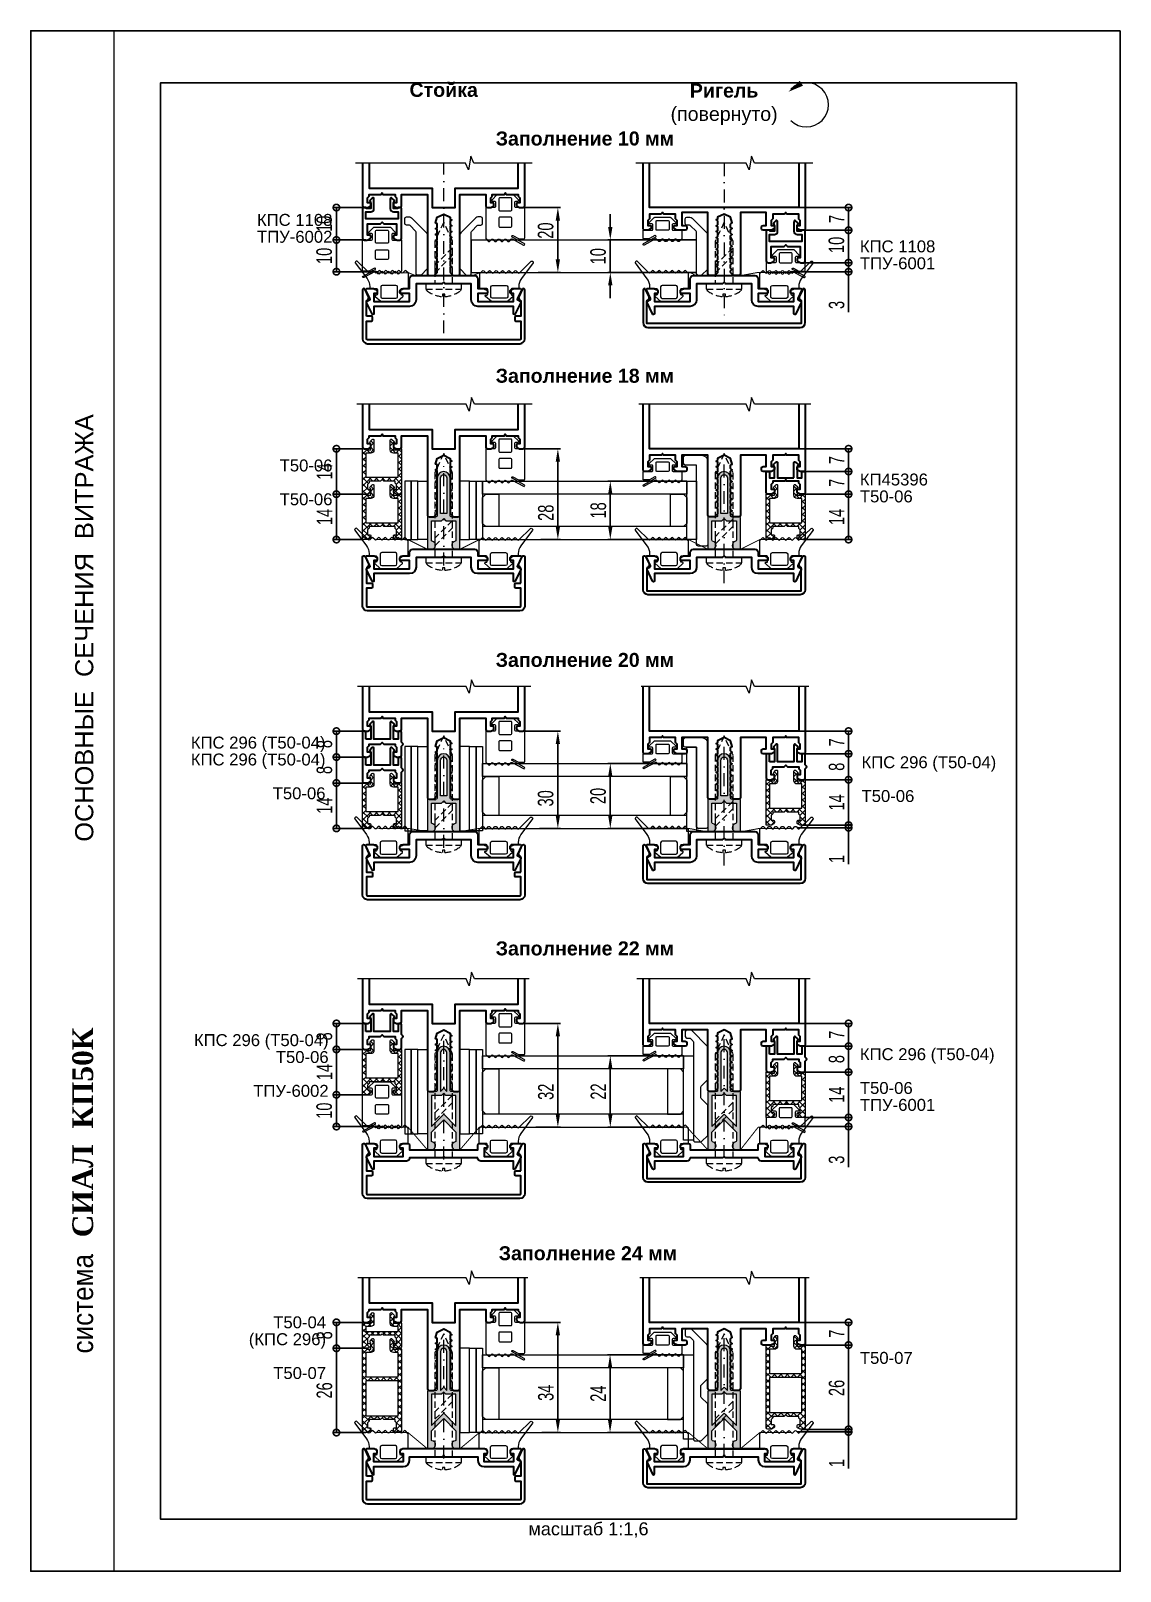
# Paper-space layout '26' of a CAD drawing. Extents: x 0 to 210, y 0 to 297.
# The model-space entities are those that its viewports show. They can reach past a viewport. Long polylines and large blocks are cut down to what shows.
import ezdxf
from ezdxf.enums import TextEntityAlignment as Align

# ---------------------------------------------------------------- set-up
doc = ezdxf.new("R2010")
doc.units = 0
doc.header["$LTSCALE"] = 5
doc.linetypes.add('DASHDOT', pattern=[1, 0.5, -0.25, 0, -0.25])
doc.linetypes.add('HIDDEN', pattern=[0.375, 0.25, -0.125])
doc.layers.get('0').update_dxf_attribs({"linetype": 'CONTINUOUS', "lineweight": 30})
doc.layers.get('DEFPOINTS').update_dxf_attribs({"linetype": 'CONTINUOUS'})
for name, color, linetype, lineweight in [('1', 6, 'DASHDOT', 13), ('2', 3, 'HIDDEN', 13), ('Dimentions', 5, 'CONTINUOUS', 15), ('Glass', 5, 'CONTINUOUS', 20), ('Ал подклад', 7, 'CONTINUOUS', 20), ('Герлен', 7, 'CONTINUOUS', 60), ('Зигзаг', 1, 'CONTINUOUS', 15), ('Подкладки', 1, 'CONTINUOUS', 20), ('Рамки', 1, 'CONTINUOUS', 15), ('Текстовый', 7, 'CONTINUOUS', 9), ('Уплотнители', 1, 'CONTINUOUS', 20), ('Штриховка', 1, 'CONTINUOUS', 5)]:
    doc.layers.add(name, color=color, linetype=linetype, lineweight=lineweight)
doc.layers.add('Скрытые', color=14, linetype='CONTINUOUS', plot=False)
doc.styles.add('3', font='RUSS.SHX', dxfattribs={"width": 0.7, "height": 3})
doc.styles.add('Каталожный', font='arial.ttf', dxfattribs={"height": 2.5})
doc.styles.add('Фирм', font='arial.ttf', dxfattribs={"height": 3.5})
doc.styles.add('Фирм5', font='timesbd.ttf', dxfattribs={"height": 4})
doc.dimstyles.new('MX1_6', dxfattribs={"dimtxt": 3, "dimasz": 2.5, "dimexe": 0.5, "dimexo": 0, "dimgap": 0.8, "dimtad": 1, "dimlfac": 1.6, "dimdsep": 46, "dimtxsty": '3', "dimcen": 0, "dimclrd": 256, "dimclre": 256, "dimclrt": 256, "dimaunit": 1, "dimadec": 0, "dimazin": 0, "dimtfac": 1, "dimtmove": 0, "dimatfit": 1, "dimfxl": 1, "dimtvp": 1, "dimtolj": 1, "dimtzin": 0, "dimarcsym": 0})

psp = doc.layouts.new('26')

msp = doc.modelspace()

# ---------------------------------------------------------------- texts
at = {"layer": 'Скрытые', "linetype": 'Continuous', "insert": (5357.5, 7.9386), "char_height": 3.5, "width": 165, "attachment_point": 5, "style": 'Каталожный'}
msp.add_mtext('\\pxqc;{\\H0.71429x;масштаб 1:1,6}', dxfattribs=at)
at = {"layer": 'Текстовый'}
for s, height, style, p in [('ОСНОВНЫЕ  СЕЧЕНИЯ  ВИТРАЖА', 3.5, 'Фирм', (5262.0431, 140.6503)), ('СИАЛ  КП50К', 4, 'Фирм5', (5262, 64.3724))]:
    msp.add_text(s, height=height, rotation=90, dxfattribs=dict(at, style=style)).set_placement(p)
at = {"layer": 'Текстовый', "style": 'Фирм', "width": 0.9}
msp.add_text(' система ', height=4, rotation=90, dxfattribs=at).set_placement((5262, 51.5762), align=Align.CENTER)
at = {"layer": 'Текстовый', "linetype": 'Continuous', "char_height": 2.7, "attachment_point": 1, "style": 'Каталожный'}
for s, insert, width in [('\\pxqc;{\\fArial|b1|i0|c204|p34;Стойка}', (5313.9615, 286.9674), 31.25), ('\\pxqc;{\\fArial|b1|i0|c204|p34;Ригель }(повернуто)', (5368.0289, 286.8348), 31.232091), ('\\pxql;{\\fArial|b1|i0|c204|p34;Заполнение 10 мм}', (5339.6211, 277.5858), 42.664921), ('\\pxql;{\\fArial|b1|i0|c204|p34;Заполнение 18 мм}', (5339.6211, 231.844), 42.664921), ('\\pxql;{\\fArial|b1|i0|c204|p34;Заполнение 20 мм}', (5339.6211, 177.0541), 42.664921), ('\\pxql;{\\fArial|b1|i0|c204|p34;Заполнение 22 мм}', (5339.6211, 121.4312), 42.664921), ('\\pxql;{\\fArial|b1|i0|c204|p34;Заполнение 24 мм}', (5340.2112, 62.6563), 42.664921)]:
    msp.add_mtext(s, dxfattribs=dict(at, insert=insert, width=width))
at = {"layer": 'Текстовый', "linetype": 'Continuous', "char_height": 2.5, "attachment_point": 1, "line_spacing_factor": 0.85, "style": 'Каталожный'}
for s, insert, width in [('\\pxi-2,l2,r-2.0333,se1.0833,qr,t4;{\\H0.92x;КПС 1108\\PТПУ-6002}', (5287.439, 261.6962), 15.611844), ('\\pxi-2,l2,r-2.0333,se1.0833,ql,t4;{\\H0.92x;КПС 1108\\PТПУ-6001}', (5409.8215, 256.5846), 14.402032), ('\\pxi-2,l2,r-2.0333,se1.0833,qr,t4;{\\H0.92x;Т50-06 \\P  \\PТ50-06}', (5285.1055, 214.3452), 17.960959), ('\\pxi-2,l2,r-2.0333,se1.0833,ql,t4;{\\H0.92x;КП45396\\PТ50-06}', (5409.8215, 211.6365), 30.178453), ('\\pxi-2,l2,r-2.0333,se1.0833,qr,t4;{\\H0.92x;КПС 296 (Т50-04)\\PКПС 296 (Т50-04)\\P\\PТ50-06}', (5273, 160.9117), 28.725742), ('\\pxi-2,l2,r-2.0333,se1.0833,ql,t4;{\\H0.92x;КПС 296 (Т50-04)\\P\\PТ50-06}', (5410.1359, 157.1273), 31.714167), ('\\pxi-2,l2,r-2.0333,se1.0833,qr,t4;{\\H0.92x;КПС 296 (Т50-04)\\PТ50-06\\P\\PТПУ-6002}', (5273.5976, 103.5436), 28.725742), ('\\pxi-2,l2,r-2.0333,se1.0833,ql,t4;{\\H0.92x;КПС 296 (Т50-04)\\P\\PТ50-06\\PТПУ-6001}', (5409.8215, 100.8348), 35.470571), ('\\pxi-2,l2,r-2.0333,se1.0833,qr,t4;{\\H0.92x;Т50-04 \\P(КПС 296)\\P \\PТ50-07}', (5286.7377, 49.1338), 15.091745), ('\\pxi-2,l2,r-2.0333,se1.0833,ql,t4;{\\H0.92x;Т50-07}', (5409.8215, 42.2767), 35.024986)]:
    msp.add_mtext(s, dxfattribs=dict(at, insert=insert, width=width))

# ---------------------------------------------------------------- blocks, each defined once
blk = doc.blocks.new('_DotSmall')
at = {"color": 0, "linetype": 'ByBlock', "const_width": 0.5}
blk.add_lwpolyline([(-0.0625, 0, 1), (0.0625, 0, 1)], format="xyb", close=True, dxfattribs=at)
blk = doc.blocks.new('*D1512')
at = {"layer": 'DEFPOINTS', "color": 0, "linetype": 'Continuous', "transparency": 16777216}
for p in [(5313.96, 262.92), (5308.91, 256.67), (5314.61, 256.67)]:
    blk.add_point(p, dxfattribs=at)
at = {"layer": 'Dimentions', "linetype": 'Continuous', "lineweight": -2, "transparency": 16777216}
for p, q in [((5313.96, 262.92), (5308.41, 262.92)), ((5308.91, 262.92), (5308.91, 256.67)), ((5314.61, 256.67), (5308.41, 256.67))]:
    blk.add_line(p, q, dxfattribs=at)
at = {"layer": 'Dimentions', "linetype": 'Continuous', "lineweight": -2, "transparency": 16777216, "xscale": 2.5, "yscale": 2.5, "zscale": 2.5}
for p, rotation in [((5308.91, 262.92), 90), ((5308.91, 256.67), 270)]:
    blk.add_blockref('_DotSmall', p, dxfattribs=dict(at, rotation=rotation))
at = {"layer": 'Dimentions', "linetype": 'Continuous', "transparency": 16777216, "insert": (5306.56, 259.79), "char_height": 3, "attachment_point": 5, "rotation": 90, "style": '3'}
blk.add_mtext('\\A1;\\A1;10 ', dxfattribs=at)
blk = doc.blocks.new('*D1513')
at = {"layer": 'DEFPOINTS', "color": 0, "linetype": 'Continuous', "transparency": 16777216}
for p in [(5378.34, 256.67), (5361.71, 250.42), (5378.34, 250.42)]:
    blk.add_point(p, dxfattribs=at)
at = {"layer": 'Dimentions', "linetype": 'Continuous', "lineweight": -2, "transparency": 16777216}
for p, q in [((5361.71, 259.17), (5361.71, 261.67)), ((5378.34, 256.67), (5361.21, 256.67)), ((5361.71, 256.67), (5361.71, 250.42)), ((5378.34, 250.42), (5361.21, 250.42)), ((5361.71, 247.92), (5361.71, 245.42))]:
    blk.add_line(p, q, dxfattribs=at)
at = {"layer": 'Dimentions', "linetype": 'Continuous', "transparency": 16777216}
for points in [[(5361.29, 259.17), (5362.12, 259.17), (5361.71, 256.67)], [(5361.29, 247.92), (5362.12, 247.92), (5361.71, 250.42)]]:
    blk.add_solid(points, dxfattribs=at)
at = {"layer": 'Dimentions', "linetype": 'Continuous', "transparency": 16777216, "insert": (5359.36, 253.54), "char_height": 3, "attachment_point": 5, "rotation": 90, "style": '3'}
blk.add_mtext('\\A1;\\A1;10 ', dxfattribs=at)
blk = doc.blocks.new('*D1514')
at = {"layer": 'DEFPOINTS', "color": 0, "linetype": 'Continuous', "transparency": 16777216}
for p in [(5398.97, 258.54), (5407.64, 258.54), (5398.68, 252.29)]:
    blk.add_point(p, dxfattribs=at)
at = {"layer": 'Dimentions', "linetype": 'Continuous', "lineweight": -2, "transparency": 16777216}
for p, q in [((5398.97, 258.54), (5408.14, 258.54)), ((5407.64, 252.29), (5407.64, 258.54)), ((5398.68, 252.29), (5408.14, 252.29))]:
    blk.add_line(p, q, dxfattribs=at)
at = {"layer": 'Dimentions', "linetype": 'Continuous', "lineweight": -2, "transparency": 16777216, "xscale": 2.5, "yscale": 2.5, "zscale": 2.5}
for p, rotation in [((5407.64, 258.54), 90), ((5407.64, 252.29), 270)]:
    blk.add_blockref('_DotSmall', p, dxfattribs=dict(at, rotation=rotation))
at = {"layer": 'Dimentions', "linetype": 'Continuous', "transparency": 16777216, "insert": (5405.3, 255.73), "char_height": 3, "attachment_point": 5, "rotation": 90, "style": '3'}
blk.add_mtext('\\A1;10', dxfattribs=at)
blk = doc.blocks.new('*D1515')
at = {"layer": 'DEFPOINTS', "color": 0, "linetype": 'Continuous', "transparency": 16777216}
for p in [(5398.03, 262.92), (5404.7, 258.54), (5407.64, 258.54)]:
    blk.add_point(p, dxfattribs=at)
at = {"layer": 'Dimentions', "linetype": 'Continuous', "lineweight": -2, "transparency": 16777216}
for p, q in [((5398.03, 262.92), (5408.14, 262.92)), ((5407.64, 262.92), (5407.64, 258.54)), ((5404.7, 258.54), (5408.14, 258.54))]:
    blk.add_line(p, q, dxfattribs=at)
at = {"layer": 'Dimentions', "linetype": 'Continuous', "lineweight": -2, "transparency": 16777216, "xscale": 2.5, "yscale": 2.5, "zscale": 2.5}
for p, rotation in [((5407.64, 262.92), 90), ((5407.64, 258.54), 270)]:
    blk.add_blockref('_DotSmall', p, dxfattribs=dict(at, rotation=rotation))
at = {"layer": 'Dimentions', "linetype": 'Continuous', "transparency": 16777216, "insert": (5405.34, 260.73), "char_height": 3, "attachment_point": 5, "rotation": 90, "style": '3'}
blk.add_mtext('\\A1;7', dxfattribs=at)
blk = doc.blocks.new('*D1516')
at = {"layer": 'DEFPOINTS', "color": 0, "linetype": 'Continuous', "transparency": 16777216}
for p in [(5375.84, 41.73), (5361.66, 26.73), (5375.84, 26.73)]:
    blk.add_point(p, dxfattribs=at)
at = {"layer": 'Dimentions', "linetype": 'Continuous', "lineweight": -2, "transparency": 16777216}
for p, q in [((5375.84, 41.73), (5361.16, 41.73)), ((5361.66, 39.23), (5361.66, 29.23)), ((5375.84, 26.73), (5361.16, 26.73))]:
    blk.add_line(p, q, dxfattribs=at)
at = {"layer": 'Dimentions', "linetype": 'Continuous', "transparency": 16777216}
for points in [[(5361.25, 39.23), (5362.08, 39.23), (5361.66, 41.73)], [(5361.25, 29.23), (5362.08, 29.23), (5361.66, 26.73)]]:
    blk.add_solid(points, dxfattribs=at)
at = {"layer": 'Dimentions', "linetype": 'Continuous', "transparency": 16777216, "insert": (5359.36, 34.23), "char_height": 3, "attachment_point": 5, "rotation": 90, "style": '3'}
blk.add_mtext('\\A1;24', dxfattribs=at)
blk = doc.blocks.new('*D1517')
at = {"layer": 'DEFPOINTS', "color": 0, "linetype": 'Continuous', "transparency": 16777216}
for p in [(5313.96, 47.98), (5308.91, 42.98), (5314.34, 42.98)]:
    blk.add_point(p, dxfattribs=at)
at = {"layer": 'Dimentions', "linetype": 'Continuous', "lineweight": -2, "transparency": 16777216}
for p, q in [((5313.96, 47.98), (5308.41, 47.98)), ((5308.91, 47.98), (5308.91, 42.98)), ((5314.34, 42.98), (5308.41, 42.98))]:
    blk.add_line(p, q, dxfattribs=at)
at = {"layer": 'Dimentions', "linetype": 'Continuous', "lineweight": -2, "transparency": 16777216, "xscale": 2.5, "yscale": 2.5, "zscale": 2.5}
for p, rotation in [((5308.91, 47.98), 90), ((5308.91, 42.98), 270)]:
    blk.add_blockref('_DotSmall', p, dxfattribs=dict(at, rotation=rotation))
at = {"layer": 'Dimentions', "linetype": 'Continuous', "transparency": 16777216, "insert": (5306.61, 45.48), "char_height": 3, "attachment_point": 5, "rotation": 90, "style": '3'}
blk.add_mtext('\\A1;8', dxfattribs=at)
blk = doc.blocks.new('*D1518')
at = {"layer": 'DEFPOINTS', "color": 0, "linetype": 'Continuous', "transparency": 16777216}
for p in [(5398.97, 43.6), (5407.64, 43.6), (5398.68, 27.35)]:
    blk.add_point(p, dxfattribs=at)
at = {"layer": 'Dimentions', "linetype": 'Continuous', "lineweight": -2, "transparency": 16777216}
for p, q in [((5398.97, 43.6), (5408.14, 43.6)), ((5407.64, 27.35), (5407.64, 43.6)), ((5398.68, 27.35), (5408.14, 27.35))]:
    blk.add_line(p, q, dxfattribs=at)
at = {"layer": 'Dimentions', "linetype": 'Continuous', "lineweight": -2, "transparency": 16777216, "xscale": 2.5, "yscale": 2.5, "zscale": 2.5}
for p, rotation in [((5407.64, 43.6), 90), ((5407.64, 27.35), 270)]:
    blk.add_blockref('_DotSmall', p, dxfattribs=dict(at, rotation=rotation))
at = {"layer": 'Dimentions', "linetype": 'Continuous', "transparency": 16777216, "insert": (5405.34, 35.33), "char_height": 3, "attachment_point": 5, "rotation": 90, "style": '3'}
blk.add_mtext('\\A1;26', dxfattribs=at)
blk = doc.blocks.new('*D113')
at = {"layer": 'DEFPOINTS', "color": 0, "linetype": 'Continuous', "transparency": 16777216}
for p in [(5398.03, 47.98), (5398.97, 43.6), (5407.64, 43.6)]:
    blk.add_point(p, dxfattribs=at)
at = {"layer": 'Dimentions', "linetype": 'Continuous', "lineweight": -2, "transparency": 16777216}
for p, q in [((5398.03, 47.98), (5408.14, 47.98)), ((5407.64, 47.98), (5407.64, 43.6)), ((5398.97, 43.6), (5408.14, 43.6))]:
    blk.add_line(p, q, dxfattribs=at)
at = {"layer": 'Dimentions', "linetype": 'Continuous', "lineweight": -2, "transparency": 16777216, "xscale": 2.5, "yscale": 2.5, "zscale": 2.5}
for p, rotation in [((5407.64, 47.98), 90), ((5407.64, 43.6), 270)]:
    blk.add_blockref('_DotSmall', p, dxfattribs=dict(at, rotation=rotation))
at = {"layer": 'Dimentions', "linetype": 'Continuous', "transparency": 16777216, "insert": (5405.34, 45.79), "char_height": 3, "attachment_point": 5, "rotation": 90, "style": '3'}
blk.add_mtext('\\A1;7', dxfattribs=at)
blk = doc.blocks.new('*D962')
at = {"layer": 'DEFPOINTS', "color": 0, "transparency": 16777216}
for p in [(5344.61, 262.92), (5347.8, 250.42), (5351.6, 250.42)]:
    blk.add_point(p, dxfattribs=at)
at = {"layer": 'Dimentions', "lineweight": -2, "transparency": 16777216}
for p, q in [((5344.61, 262.92), (5352.1, 262.92)), ((5351.6, 260.42), (5351.6, 252.92)), ((5347.8, 250.42), (5352.1, 250.42))]:
    blk.add_line(p, q, dxfattribs=at)
at = {"layer": 'Dimentions', "transparency": 16777216}
for points in [[(5351.18, 260.42), (5352.01, 260.42), (5351.6, 262.92)], [(5351.18, 252.92), (5352.01, 252.92), (5351.6, 250.42)]]:
    blk.add_solid(points, dxfattribs=at)
at = {"layer": 'Dimentions', "transparency": 16777216, "insert": (5349.25, 258.48), "char_height": 3, "attachment_point": 5, "rotation": 90, "style": '3'}
blk.add_mtext('\\A1;20', dxfattribs=at)
blk = doc.blocks.new('*D963')
at = {"layer": 'DEFPOINTS', "color": 0, "transparency": 16777216}
for p in [(5344.61, 47.98), (5348.54, 26.73), (5351.6, 26.73)]:
    blk.add_point(p, dxfattribs=at)
at = {"layer": 'Dimentions', "lineweight": -2, "transparency": 16777216}
for p, q in [((5344.61, 47.98), (5352.1, 47.98)), ((5351.6, 45.48), (5351.6, 29.23)), ((5348.54, 26.73), (5352.1, 26.73))]:
    blk.add_line(p, q, dxfattribs=at)
at = {"layer": 'Dimentions', "transparency": 16777216}
for points in [[(5351.18, 45.48), (5352.01, 45.48), (5351.6, 47.98)], [(5351.18, 29.23), (5352.01, 29.23), (5351.6, 26.73)]]:
    blk.add_solid(points, dxfattribs=at)
at = {"layer": 'Dimentions', "transparency": 16777216, "insert": (5349.3, 34.4), "char_height": 3, "attachment_point": 5, "rotation": 90, "style": '3'}
blk.add_mtext('\\A1;34', dxfattribs=at)
blk = doc.blocks.new('*D964')
at = {"layer": 'DEFPOINTS', "color": 0, "linetype": 'Continuous', "transparency": 16777216}
for p in [(5397.72, 26.85), (5398.68, 27.35), (5407.64, 26.85)]:
    blk.add_point(p, dxfattribs=at)
at = {"layer": 'Dimentions', "linetype": 'Continuous', "lineweight": -2, "transparency": 16777216}
for p, q in [((5407.64, 27.35), (5407.64, 29.85)), ((5397.72, 26.85), (5408.14, 26.85)), ((5398.68, 27.35), (5408.14, 27.35)), ((5407.64, 27.35), (5407.64, 26.85)), ((5407.64, 26.85), (5407.64, 19.8))]:
    blk.add_line(p, q, dxfattribs=at)
at = {"layer": 'Dimentions', "linetype": 'Continuous', "lineweight": -2, "transparency": 16777216, "xscale": 2.5, "yscale": 2.5, "zscale": 2.5}
for p, rotation in [((5407.64, 27.35), 270), ((5407.64, 26.85), 90)]:
    blk.add_blockref('_DotSmall', p, dxfattribs=dict(at, rotation=rotation))
at = {"layer": 'Dimentions', "linetype": 'Continuous', "transparency": 16777216, "insert": (5405.34, 20.83), "char_height": 3, "attachment_point": 5, "rotation": 90, "style": '3'}
blk.add_mtext('\\A1;1', dxfattribs=at)
blk = doc.blocks.new('*D965')
at = {"layer": 'DEFPOINTS', "color": 0, "linetype": 'Continuous', "transparency": 16777216}
for p in [(5314.34, 42.98), (5308.91, 26.73), (5314.56, 26.73)]:
    blk.add_point(p, dxfattribs=at)
at = {"layer": 'Dimentions', "linetype": 'Continuous', "lineweight": -2, "transparency": 16777216}
for p, q in [((5314.34, 42.98), (5308.41, 42.98)), ((5308.91, 42.98), (5308.91, 26.73)), ((5314.56, 26.73), (5308.41, 26.73))]:
    blk.add_line(p, q, dxfattribs=at)
at = {"layer": 'Dimentions', "linetype": 'Continuous', "lineweight": -2, "transparency": 16777216, "xscale": 2.5, "yscale": 2.5, "zscale": 2.5}
for p, rotation in [((5308.91, 42.98), 90), ((5308.91, 26.73), 270)]:
    blk.add_blockref('_DotSmall', p, dxfattribs=dict(at, rotation=rotation))
at = {"layer": 'Dimentions', "linetype": 'Continuous', "transparency": 16777216, "insert": (5306.61, 34.85), "char_height": 3, "attachment_point": 5, "rotation": 90, "style": '3'}
blk.add_mtext('\\A1;26', dxfattribs=at)
blk = doc.blocks.new('*D971')
at = {"layer": 'DEFPOINTS', "color": 0, "linetype": 'Continuous', "transparency": 16777216}
for p in [(5314.61, 256.67), (5308.91, 250.55), (5316.89, 250.55)]:
    blk.add_point(p, dxfattribs=at)
at = {"layer": 'Dimentions', "linetype": 'Continuous', "lineweight": -2, "transparency": 16777216}
for p, q in [((5314.61, 256.67), (5308.41, 256.67)), ((5308.91, 256.67), (5308.91, 250.55)), ((5316.89, 250.55), (5308.41, 250.55))]:
    blk.add_line(p, q, dxfattribs=at)
at = {"layer": 'Dimentions', "linetype": 'Continuous', "lineweight": -2, "transparency": 16777216, "xscale": 2.5, "yscale": 2.5, "zscale": 2.5}
for p, rotation in [((5308.91, 256.67), 90), ((5308.91, 250.55), 270)]:
    blk.add_blockref('_DotSmall', p, dxfattribs=dict(at, rotation=rotation))
at = {"layer": 'Dimentions', "linetype": 'Continuous', "transparency": 16777216, "insert": (5306.56, 253.61), "char_height": 3, "attachment_point": 5, "rotation": 90, "style": '3'}
blk.add_mtext('\\A1;10', dxfattribs=at)
blk = doc.blocks.new('*D972')
at = {"layer": 'DEFPOINTS', "color": 0, "linetype": 'Continuous', "transparency": 16777216}
for p in [(5396.47, 250.54), (5403.71, 252.29), (5407.64, 250.54)]:
    blk.add_point(p, dxfattribs=at)
at = {"layer": 'Dimentions', "linetype": 'Continuous', "lineweight": -2, "transparency": 16777216}
for p, q in [((5407.64, 252.29), (5407.64, 254.79)), ((5396.47, 250.54), (5408.14, 250.54)), ((5403.71, 252.29), (5408.14, 252.29)), ((5407.64, 252.29), (5407.64, 250.54)), ((5407.64, 250.54), (5407.64, 242.74))]:
    blk.add_line(p, q, dxfattribs=at)
at = {"layer": 'Dimentions', "linetype": 'Continuous', "lineweight": -2, "transparency": 16777216, "xscale": 2.5, "yscale": 2.5, "zscale": 2.5}
for p, rotation in [((5407.64, 252.29), 270), ((5407.64, 250.54), 90)]:
    blk.add_blockref('_DotSmall', p, dxfattribs=dict(at, rotation=rotation))
at = {"layer": 'Dimentions', "linetype": 'Continuous', "transparency": 16777216, "insert": (5405.34, 244.14), "char_height": 3, "attachment_point": 5, "rotation": 90, "style": '3'}
blk.add_mtext('\\A1;3', dxfattribs=at)
blk = doc.blocks.new('*D1144')
at = {"layer": 'DEFPOINTS', "color": 0, "linetype": 'Continuous', "transparency": 16777216}
for p in [(5375.84, 99.36), (5361.71, 85.61), (5375.84, 85.61)]:
    blk.add_point(p, dxfattribs=at)
at = {"layer": 'Dimentions', "linetype": 'Continuous', "lineweight": -2, "transparency": 16777216}
for p, q in [((5375.84, 99.36), (5361.21, 99.36)), ((5361.71, 96.86), (5361.71, 88.11)), ((5375.84, 85.61), (5361.21, 85.61))]:
    blk.add_line(p, q, dxfattribs=at)
at = {"layer": 'Dimentions', "linetype": 'Continuous', "transparency": 16777216}
for points in [[(5361.29, 96.86), (5362.12, 96.86), (5361.71, 99.36)], [(5361.29, 88.11), (5362.12, 88.11), (5361.71, 85.61)]]:
    blk.add_solid(points, dxfattribs=at)
at = {"layer": 'Dimentions', "linetype": 'Continuous', "transparency": 16777216, "insert": (5359.41, 92.48), "char_height": 3, "attachment_point": 5, "rotation": 90, "style": '3'}
blk.add_mtext('\\A1;22', dxfattribs=at)
blk = doc.blocks.new('*D1145')
at = {"layer": 'DEFPOINTS', "color": 0, "linetype": 'Continuous', "transparency": 16777216}
for p in [(5313.96, 105.61), (5308.91, 100.61), (5314.52, 100.61)]:
    blk.add_point(p, dxfattribs=at)
at = {"layer": 'Dimentions', "linetype": 'Continuous', "lineweight": -2, "transparency": 16777216}
for p, q in [((5313.96, 105.61), (5308.41, 105.61)), ((5308.91, 105.61), (5308.91, 100.61)), ((5314.52, 100.61), (5308.41, 100.61))]:
    blk.add_line(p, q, dxfattribs=at)
at = {"layer": 'Dimentions', "linetype": 'Continuous', "lineweight": -2, "transparency": 16777216, "xscale": 2.5, "yscale": 2.5, "zscale": 2.5}
for p, rotation in [((5308.91, 105.61), 90), ((5308.91, 100.61), 270)]:
    blk.add_blockref('_DotSmall', p, dxfattribs=dict(at, rotation=rotation))
at = {"layer": 'Dimentions', "linetype": 'Continuous', "transparency": 16777216, "insert": (5306.61, 103.11), "char_height": 3, "attachment_point": 5, "rotation": 90, "style": '3'}
blk.add_mtext('\\A1;8', dxfattribs=at)
blk = doc.blocks.new('*D1146')
at = {"layer": 'DEFPOINTS', "color": 0, "linetype": 'Continuous', "transparency": 16777216}
for p in [(5399.09, 101.23), (5407.64, 101.23), (5399, 96.23)]:
    blk.add_point(p, dxfattribs=at)
at = {"layer": 'Dimentions', "linetype": 'Continuous', "lineweight": -2, "transparency": 16777216}
for p, q in [((5399.09, 101.23), (5408.14, 101.23)), ((5407.64, 96.23), (5407.64, 101.23)), ((5399, 96.23), (5408.14, 96.23))]:
    blk.add_line(p, q, dxfattribs=at)
at = {"layer": 'Dimentions', "linetype": 'Continuous', "lineweight": -2, "transparency": 16777216, "xscale": 2.5, "yscale": 2.5, "zscale": 2.5}
for p, rotation in [((5407.64, 101.23), 90), ((5407.64, 96.23), 270)]:
    blk.add_blockref('_DotSmall', p, dxfattribs=dict(at, rotation=rotation))
at = {"layer": 'Dimentions', "linetype": 'Continuous', "transparency": 16777216, "insert": (5405.34, 98.73), "char_height": 3, "attachment_point": 5, "rotation": 90, "style": '3'}
blk.add_mtext('\\A1;8', dxfattribs=at)
blk = doc.blocks.new('*D1147')
at = {"layer": 'DEFPOINTS', "color": 0, "linetype": 'Continuous', "transparency": 16777216}
for p in [(5398.03, 105.61), (5404.82, 101.23), (5407.64, 101.23)]:
    blk.add_point(p, dxfattribs=at)
at = {"layer": 'Dimentions', "linetype": 'Continuous', "lineweight": -2, "transparency": 16777216}
for p, q in [((5398.03, 105.61), (5408.14, 105.61)), ((5407.64, 105.61), (5407.64, 101.23)), ((5404.82, 101.23), (5408.14, 101.23))]:
    blk.add_line(p, q, dxfattribs=at)
at = {"layer": 'Dimentions', "linetype": 'Continuous', "lineweight": -2, "transparency": 16777216, "xscale": 2.5, "yscale": 2.5, "zscale": 2.5}
for p, rotation in [((5407.64, 105.61), 90), ((5407.64, 101.23), 270)]:
    blk.add_blockref('_DotSmall', p, dxfattribs=dict(at, rotation=rotation))
at = {"layer": 'Dimentions', "linetype": 'Continuous', "transparency": 16777216, "insert": (5405.34, 103.42), "char_height": 3, "attachment_point": 5, "rotation": 90, "style": '3'}
blk.add_mtext('\\A1;7', dxfattribs=at)
blk = doc.blocks.new('*D1148')
at = {"layer": 'DEFPOINTS', "color": 0, "linetype": 'Continuous', "transparency": 16777216}
for p in [(5376.47, 210.16), (5361.71, 198.91), (5376.47, 198.91)]:
    blk.add_point(p, dxfattribs=at)
at = {"layer": 'Dimentions', "linetype": 'Continuous', "lineweight": -2, "transparency": 16777216}
for p, q in [((5376.47, 210.16), (5361.21, 210.16)), ((5361.71, 207.66), (5361.71, 201.41)), ((5376.47, 198.91), (5361.21, 198.91))]:
    blk.add_line(p, q, dxfattribs=at)
at = {"layer": 'Dimentions', "linetype": 'Continuous', "transparency": 16777216}
for points in [[(5361.29, 207.66), (5362.12, 207.66), (5361.71, 210.16)], [(5361.29, 201.41), (5362.12, 201.41), (5361.71, 198.91)]]:
    blk.add_solid(points, dxfattribs=at)
at = {"layer": 'Dimentions', "linetype": 'Continuous', "transparency": 16777216, "insert": (5359.41, 204.53), "char_height": 3, "attachment_point": 5, "rotation": 90, "style": '3'}
blk.add_mtext('\\A1;18', dxfattribs=at)
blk = doc.blocks.new('*D1149')
at = {"layer": 'DEFPOINTS', "color": 0, "linetype": 'Continuous', "transparency": 16777216}
for p in [(5313.96, 216.41), (5308.91, 207.66), (5313.96, 207.66)]:
    blk.add_point(p, dxfattribs=at)
at = {"layer": 'Dimentions', "linetype": 'Continuous', "lineweight": -2, "transparency": 16777216}
for p, q in [((5313.96, 216.41), (5308.41, 216.41)), ((5308.91, 216.41), (5308.91, 207.66)), ((5313.96, 207.66), (5308.41, 207.66))]:
    blk.add_line(p, q, dxfattribs=at)
at = {"layer": 'Dimentions', "linetype": 'Continuous', "lineweight": -2, "transparency": 16777216, "xscale": 2.5, "yscale": 2.5, "zscale": 2.5}
for p, rotation in [((5308.91, 216.41), 90), ((5308.91, 207.66), 270)]:
    blk.add_blockref('_DotSmall', p, dxfattribs=dict(at, rotation=rotation))
at = {"layer": 'Dimentions', "linetype": 'Continuous', "transparency": 16777216, "insert": (5306.61, 212.03), "char_height": 3, "attachment_point": 5, "rotation": 90, "style": '3'}
blk.add_mtext('\\A1;14', dxfattribs=at)
blk = doc.blocks.new('*D1150')
at = {"layer": 'DEFPOINTS', "color": 0, "linetype": 'Continuous', "transparency": 16777216}
for p in [(5398.97, 212.03), (5407.64, 212.03), (5398.97, 207.66)]:
    blk.add_point(p, dxfattribs=at)
at = {"layer": 'Dimentions', "linetype": 'Continuous', "lineweight": -2, "transparency": 16777216}
for p, q in [((5398.97, 212.03), (5408.14, 212.03)), ((5407.64, 207.66), (5407.64, 212.03)), ((5398.97, 207.66), (5408.14, 207.66))]:
    blk.add_line(p, q, dxfattribs=at)
at = {"layer": 'Dimentions', "linetype": 'Continuous', "lineweight": -2, "transparency": 16777216, "xscale": 2.5, "yscale": 2.5, "zscale": 2.5}
for p, rotation in [((5407.64, 212.03), 90), ((5407.64, 207.66), 270)]:
    blk.add_blockref('_DotSmall', p, dxfattribs=dict(at, rotation=rotation))
at = {"layer": 'Dimentions', "linetype": 'Continuous', "transparency": 16777216, "insert": (5405.34, 209.84), "char_height": 3, "attachment_point": 5, "rotation": 90, "style": '3'}
blk.add_mtext('\\A1;7', dxfattribs=at)
blk = doc.blocks.new('*D1151')
at = {"layer": 'DEFPOINTS', "color": 0, "linetype": 'Continuous', "transparency": 16777216}
for p in [(5398.03, 216.41), (5404.82, 212.03), (5407.64, 212.03)]:
    blk.add_point(p, dxfattribs=at)
at = {"layer": 'Dimentions', "linetype": 'Continuous', "lineweight": -2, "transparency": 16777216}
for p, q in [((5398.03, 216.41), (5408.14, 216.41)), ((5407.64, 216.41), (5407.64, 212.03)), ((5404.82, 212.03), (5408.14, 212.03))]:
    blk.add_line(p, q, dxfattribs=at)
at = {"layer": 'Dimentions', "linetype": 'Continuous', "lineweight": -2, "transparency": 16777216, "xscale": 2.5, "yscale": 2.5, "zscale": 2.5}
for p, rotation in [((5407.64, 216.41), 90), ((5407.64, 212.03), 270)]:
    blk.add_blockref('_DotSmall', p, dxfattribs=dict(at, rotation=rotation))
at = {"layer": 'Dimentions', "linetype": 'Continuous', "transparency": 16777216, "insert": (5405.34, 214.22), "char_height": 3, "attachment_point": 5, "rotation": 90, "style": '3'}
blk.add_mtext('\\A1;7', dxfattribs=at)
blk = doc.blocks.new('*D1180')
at = {"layer": 'DEFPOINTS', "color": 0, "linetype": 'Continuous', "transparency": 16777216}
for p in [(5376.47, 155.72), (5361.71, 143.22), (5376.47, 143.22)]:
    blk.add_point(p, dxfattribs=at)
at = {"layer": 'Dimentions', "linetype": 'Continuous', "lineweight": -2, "transparency": 16777216}
for p, q in [((5376.47, 155.72), (5361.21, 155.72)), ((5361.71, 153.22), (5361.71, 145.72)), ((5376.47, 143.22), (5361.21, 143.22))]:
    blk.add_line(p, q, dxfattribs=at)
at = {"layer": 'Dimentions', "linetype": 'Continuous', "transparency": 16777216}
for points in [[(5361.29, 153.22), (5362.12, 153.22), (5361.71, 155.72)], [(5361.29, 145.72), (5362.12, 145.72), (5361.71, 143.22)]]:
    blk.add_solid(points, dxfattribs=at)
at = {"layer": 'Dimentions', "linetype": 'Continuous', "transparency": 16777216, "insert": (5359.36, 149.47), "char_height": 3, "attachment_point": 5, "rotation": 90, "style": '3'}
blk.add_mtext('\\A1;20', dxfattribs=at)
blk = doc.blocks.new('*D1181')
at = {"layer": 'DEFPOINTS', "color": 0, "linetype": 'Continuous', "transparency": 16777216}
for p in [(5313.96, 161.97), (5308.91, 156.97), (5314.4, 156.97)]:
    blk.add_point(p, dxfattribs=at)
at = {"layer": 'Dimentions', "linetype": 'Continuous', "lineweight": -2, "transparency": 16777216}
for p, q in [((5313.96, 161.97), (5308.41, 161.97)), ((5308.91, 161.97), (5308.91, 156.97)), ((5314.4, 156.97), (5308.41, 156.97))]:
    blk.add_line(p, q, dxfattribs=at)
at = {"layer": 'Dimentions', "linetype": 'Continuous', "lineweight": -2, "transparency": 16777216, "xscale": 2.5, "yscale": 2.5, "zscale": 2.5}
for p, rotation in [((5308.91, 161.97), 90), ((5308.91, 156.97), 270)]:
    blk.add_blockref('_DotSmall', p, dxfattribs=dict(at, rotation=rotation))
at = {"layer": 'Dimentions', "linetype": 'Continuous', "transparency": 16777216, "insert": (5306.61, 159.47), "char_height": 3, "attachment_point": 5, "rotation": 90, "style": '3'}
blk.add_mtext('\\A1;8', dxfattribs=at)
blk = doc.blocks.new('*D1182')
at = {"layer": 'DEFPOINTS', "color": 0, "linetype": 'Continuous', "transparency": 16777216}
for p in [(5399.09, 157.6), (5407.64, 157.6), (5398.97, 152.6)]:
    blk.add_point(p, dxfattribs=at)
at = {"layer": 'Dimentions', "linetype": 'Continuous', "lineweight": -2, "transparency": 16777216}
for p, q in [((5399.09, 157.6), (5408.14, 157.6)), ((5407.64, 152.6), (5407.64, 157.6)), ((5398.97, 152.6), (5408.14, 152.6))]:
    blk.add_line(p, q, dxfattribs=at)
at = {"layer": 'Dimentions', "linetype": 'Continuous', "lineweight": -2, "transparency": 16777216, "xscale": 2.5, "yscale": 2.5, "zscale": 2.5}
for p, rotation in [((5407.64, 157.6), 90), ((5407.64, 152.6), 270)]:
    blk.add_blockref('_DotSmall', p, dxfattribs=dict(at, rotation=rotation))
at = {"layer": 'Dimentions', "linetype": 'Continuous', "transparency": 16777216, "insert": (5405.34, 155.1), "char_height": 3, "attachment_point": 5, "rotation": 90, "style": '3'}
blk.add_mtext('\\A1;8', dxfattribs=at)
blk = doc.blocks.new('*D1183')
at = {"layer": 'DEFPOINTS', "color": 0, "linetype": 'Continuous', "transparency": 16777216}
for p in [(5398.03, 161.97), (5404.82, 157.6), (5407.64, 157.6)]:
    blk.add_point(p, dxfattribs=at)
at = {"layer": 'Dimentions', "linetype": 'Continuous', "lineweight": -2, "transparency": 16777216}
for p, q in [((5398.03, 161.97), (5408.14, 161.97)), ((5407.64, 161.97), (5407.64, 157.6)), ((5404.82, 157.6), (5408.14, 157.6))]:
    blk.add_line(p, q, dxfattribs=at)
at = {"layer": 'Dimentions', "linetype": 'Continuous', "lineweight": -2, "transparency": 16777216, "xscale": 2.5, "yscale": 2.5, "zscale": 2.5}
for p, rotation in [((5407.64, 161.97), 90), ((5407.64, 157.6), 270)]:
    blk.add_blockref('_DotSmall', p, dxfattribs=dict(at, rotation=rotation))
at = {"layer": 'Dimentions', "linetype": 'Continuous', "transparency": 16777216, "insert": (5405.34, 159.79), "char_height": 3, "attachment_point": 5, "rotation": 90, "style": '3'}
blk.add_mtext('\\A1;7', dxfattribs=at)
blk = doc.blocks.new('*D1184')
at = {"layer": 'DEFPOINTS', "color": 0, "transparency": 16777216}
for p in [(5344.61, 216.41), (5348.34, 198.91), (5351.6, 198.91)]:
    blk.add_point(p, dxfattribs=at)
at = {"layer": 'Dimentions', "lineweight": -2, "transparency": 16777216}
for p, q in [((5344.61, 216.41), (5352.1, 216.41)), ((5351.6, 213.91), (5351.6, 201.41)), ((5348.34, 198.91), (5352.1, 198.91))]:
    blk.add_line(p, q, dxfattribs=at)
at = {"layer": 'Dimentions', "transparency": 16777216}
for points in [[(5351.18, 213.91), (5352.01, 213.91), (5351.6, 216.41)], [(5351.18, 201.41), (5352.01, 201.41), (5351.6, 198.91)]]:
    blk.add_solid(points, dxfattribs=at)
at = {"layer": 'Dimentions', "transparency": 16777216, "insert": (5349.3, 204.07), "char_height": 3, "attachment_point": 5, "rotation": 90, "style": '3'}
blk.add_mtext('\\A1;28', dxfattribs=at)
blk = doc.blocks.new('*D1185')
at = {"layer": 'DEFPOINTS', "color": 0, "linetype": 'Continuous', "transparency": 16777216}
for p in [(5313.96, 207.66), (5308.91, 198.91), (5313.96, 198.91)]:
    blk.add_point(p, dxfattribs=at)
at = {"layer": 'Dimentions', "linetype": 'Continuous', "lineweight": -2, "transparency": 16777216}
for p, q in [((5313.96, 207.66), (5308.41, 207.66)), ((5308.91, 207.66), (5308.91, 198.91)), ((5313.96, 198.91), (5308.41, 198.91))]:
    blk.add_line(p, q, dxfattribs=at)
at = {"layer": 'Dimentions', "linetype": 'Continuous', "lineweight": -2, "transparency": 16777216, "xscale": 2.5, "yscale": 2.5, "zscale": 2.5}
for p, rotation in [((5308.91, 207.66), 90), ((5308.91, 198.91), 270)]:
    blk.add_blockref('_DotSmall', p, dxfattribs=dict(at, rotation=rotation))
at = {"layer": 'Dimentions', "linetype": 'Continuous', "transparency": 16777216, "insert": (5306.61, 203.28), "char_height": 3, "attachment_point": 5, "rotation": 90, "style": '3'}
blk.add_mtext('\\A1;14', dxfattribs=at)
blk = doc.blocks.new('*D1186')
at = {"layer": 'DEFPOINTS', "color": 0, "linetype": 'Continuous', "transparency": 16777216}
for p in [(5402.15, 207.66), (5398.83, 198.91), (5407.64, 198.91)]:
    blk.add_point(p, dxfattribs=at)
at = {"layer": 'Dimentions', "linetype": 'Continuous', "lineweight": -2, "transparency": 16777216}
for p, q in [((5402.15, 207.66), (5408.14, 207.66)), ((5407.64, 207.66), (5407.64, 198.91)), ((5398.83, 198.91), (5408.14, 198.91))]:
    blk.add_line(p, q, dxfattribs=at)
at = {"layer": 'Dimentions', "linetype": 'Continuous', "lineweight": -2, "transparency": 16777216, "xscale": 2.5, "yscale": 2.5, "zscale": 2.5}
for p, rotation in [((5407.64, 207.66), 90), ((5407.64, 198.91), 270)]:
    blk.add_blockref('_DotSmall', p, dxfattribs=dict(at, rotation=rotation))
at = {"layer": 'Dimentions', "linetype": 'Continuous', "transparency": 16777216, "insert": (5405.34, 203.28), "char_height": 3, "attachment_point": 5, "rotation": 90, "style": '3'}
blk.add_mtext('\\A1;14', dxfattribs=at)
blk = doc.blocks.new('*D1187')
at = {"layer": 'DEFPOINTS', "color": 0, "transparency": 16777216}
for p in [(5344.61, 161.97), (5348.05, 143.22), (5351.6, 143.22)]:
    blk.add_point(p, dxfattribs=at)
at = {"layer": 'Dimentions', "lineweight": -2, "transparency": 16777216}
for p, q in [((5344.61, 161.97), (5352.1, 161.97)), ((5351.6, 159.47), (5351.6, 145.72)), ((5348.05, 143.22), (5352.1, 143.22))]:
    blk.add_line(p, q, dxfattribs=at)
at = {"layer": 'Dimentions', "transparency": 16777216}
for points in [[(5351.18, 159.47), (5352.01, 159.47), (5351.6, 161.97)], [(5351.18, 145.72), (5352.01, 145.72), (5351.6, 143.22)]]:
    blk.add_solid(points, dxfattribs=at)
at = {"layer": 'Dimentions', "transparency": 16777216, "insert": (5349.25, 149.01), "char_height": 3, "attachment_point": 5, "rotation": 90, "style": '3'}
blk.add_mtext('\\A1;30', dxfattribs=at)
blk = doc.blocks.new('*D1188')
at = {"layer": 'DEFPOINTS', "color": 0, "linetype": 'Continuous', "transparency": 16777216}
for p in [(5313.96, 156.97), (5308.91, 151.97), (5314.4, 151.97)]:
    blk.add_point(p, dxfattribs=at)
at = {"layer": 'Dimentions', "linetype": 'Continuous', "lineweight": -2, "transparency": 16777216}
for p, q in [((5313.96, 156.97), (5308.41, 156.97)), ((5308.91, 156.97), (5308.91, 151.97)), ((5314.4, 151.97), (5308.41, 151.97))]:
    blk.add_line(p, q, dxfattribs=at)
at = {"layer": 'Dimentions', "linetype": 'Continuous', "lineweight": -2, "transparency": 16777216, "xscale": 2.5, "yscale": 2.5, "zscale": 2.5}
for p, rotation in [((5308.91, 156.97), 90), ((5308.91, 151.97), 270)]:
    blk.add_blockref('_DotSmall', p, dxfattribs=dict(at, rotation=rotation))
at = {"layer": 'Dimentions', "linetype": 'Continuous', "transparency": 16777216, "insert": (5306.61, 154.47), "char_height": 3, "attachment_point": 5, "rotation": 90, "style": '3'}
blk.add_mtext('\\A1;8', dxfattribs=at)
blk = doc.blocks.new('*D1189')
at = {"layer": 'DEFPOINTS', "color": 0, "linetype": 'Continuous', "transparency": 16777216}
for p in [(5313.96, 151.97), (5308.91, 143.22), (5314.4, 143.22)]:
    blk.add_point(p, dxfattribs=at)
at = {"layer": 'Dimentions', "linetype": 'Continuous', "lineweight": -2, "transparency": 16777216}
for p, q in [((5313.96, 151.97), (5308.41, 151.97)), ((5308.91, 151.97), (5308.91, 143.22)), ((5314.4, 143.22), (5308.41, 143.22))]:
    blk.add_line(p, q, dxfattribs=at)
at = {"layer": 'Dimentions', "linetype": 'Continuous', "lineweight": -2, "transparency": 16777216, "xscale": 2.5, "yscale": 2.5, "zscale": 2.5}
for p, rotation in [((5308.91, 151.97), 90), ((5308.91, 143.22), 270)]:
    blk.add_blockref('_DotSmall', p, dxfattribs=dict(at, rotation=rotation))
at = {"layer": 'Dimentions', "linetype": 'Continuous', "transparency": 16777216, "insert": (5306.61, 147.6), "char_height": 3, "attachment_point": 5, "rotation": 90, "style": '3'}
blk.add_mtext('\\A1;14', dxfattribs=at)
blk = doc.blocks.new('*D1190')
at = {"layer": 'DEFPOINTS', "color": 0, "linetype": 'Continuous', "transparency": 16777216}
for p in [(5398.97, 152.6), (5407.64, 152.6), (5398.86, 143.85)]:
    blk.add_point(p, dxfattribs=at)
at = {"layer": 'Dimentions', "linetype": 'Continuous', "lineweight": -2, "transparency": 16777216}
for p, q in [((5398.97, 152.6), (5408.14, 152.6)), ((5407.64, 143.85), (5407.64, 152.6)), ((5398.86, 143.85), (5408.14, 143.85))]:
    blk.add_line(p, q, dxfattribs=at)
at = {"layer": 'Dimentions', "linetype": 'Continuous', "lineweight": -2, "transparency": 16777216, "xscale": 2.5, "yscale": 2.5, "zscale": 2.5}
for p, rotation in [((5407.64, 152.6), 90), ((5407.64, 143.85), 270)]:
    blk.add_blockref('_DotSmall', p, dxfattribs=dict(at, rotation=rotation))
at = {"layer": 'Dimentions', "linetype": 'Continuous', "transparency": 16777216, "insert": (5405.34, 148.22), "char_height": 3, "attachment_point": 5, "rotation": 90, "style": '3'}
blk.add_mtext('\\A1;14', dxfattribs=at)
blk = doc.blocks.new('*D1191')
at = {"layer": 'DEFPOINTS', "color": 0, "linetype": 'Continuous', "transparency": 16777216}
for p in [(5397.72, 143.35), (5401.66, 143.85), (5407.64, 143.35)]:
    blk.add_point(p, dxfattribs=at)
at = {"layer": 'Dimentions', "linetype": 'Continuous', "lineweight": -2, "transparency": 16777216}
for p, q in [((5407.64, 143.85), (5407.64, 146.35)), ((5397.72, 143.35), (5408.14, 143.35)), ((5401.66, 143.85), (5408.14, 143.85)), ((5407.64, 143.85), (5407.64, 143.35)), ((5407.64, 143.35), (5407.64, 136.3))]:
    blk.add_line(p, q, dxfattribs=at)
at = {"layer": 'Dimentions', "linetype": 'Continuous', "lineweight": -2, "transparency": 16777216, "xscale": 2.5, "yscale": 2.5, "zscale": 2.5}
for p, rotation in [((5407.64, 143.85), 270), ((5407.64, 143.35), 90)]:
    blk.add_blockref('_DotSmall', p, dxfattribs=dict(at, rotation=rotation))
at = {"layer": 'Dimentions', "linetype": 'Continuous', "transparency": 16777216, "insert": (5405.34, 137.33), "char_height": 3, "attachment_point": 5, "rotation": 90, "style": '3'}
blk.add_mtext('\\A1;1', dxfattribs=at)
blk = doc.blocks.new('*D1192')
at = {"layer": 'DEFPOINTS', "color": 0, "transparency": 16777216}
for p in [(5344.61, 105.61), (5347.37, 85.61), (5351.6, 85.61)]:
    blk.add_point(p, dxfattribs=at)
at = {"layer": 'Dimentions', "lineweight": -2, "transparency": 16777216}
for p, q in [((5344.61, 105.61), (5352.1, 105.61)), ((5351.6, 103.11), (5351.6, 88.11)), ((5347.37, 85.61), (5352.1, 85.61))]:
    blk.add_line(p, q, dxfattribs=at)
at = {"layer": 'Dimentions', "transparency": 16777216}
for points in [[(5351.18, 103.11), (5352.01, 103.11), (5351.6, 105.61)], [(5351.18, 88.11), (5352.01, 88.11), (5351.6, 85.61)]]:
    blk.add_solid(points, dxfattribs=at)
at = {"layer": 'Dimentions', "transparency": 16777216, "insert": (5349.3, 92.44), "char_height": 3, "attachment_point": 5, "rotation": 90, "style": '3'}
blk.add_mtext('\\A1;32', dxfattribs=at)
blk = doc.blocks.new('*D1193')
at = {"layer": 'DEFPOINTS', "color": 0, "linetype": 'Continuous', "transparency": 16777216}
for p in [(5313.96, 100.61), (5308.91, 91.86), (5314.41, 91.86)]:
    blk.add_point(p, dxfattribs=at)
at = {"layer": 'Dimentions', "linetype": 'Continuous', "lineweight": -2, "transparency": 16777216}
for p, q in [((5313.96, 100.61), (5308.41, 100.61)), ((5308.91, 100.61), (5308.91, 91.86)), ((5314.41, 91.86), (5308.41, 91.86))]:
    blk.add_line(p, q, dxfattribs=at)
at = {"layer": 'Dimentions', "linetype": 'Continuous', "lineweight": -2, "transparency": 16777216, "xscale": 2.5, "yscale": 2.5, "zscale": 2.5}
for p, rotation in [((5308.91, 100.61), 90), ((5308.91, 91.86), 270)]:
    blk.add_blockref('_DotSmall', p, dxfattribs=dict(at, rotation=rotation))
at = {"layer": 'Dimentions', "linetype": 'Continuous', "transparency": 16777216, "insert": (5306.61, 96.23), "char_height": 3, "attachment_point": 5, "rotation": 90, "style": '3'}
blk.add_mtext('\\A1;14', dxfattribs=at)
blk = doc.blocks.new('*D1194')
at = {"layer": 'DEFPOINTS', "color": 0, "linetype": 'Continuous', "transparency": 16777216}
for p in [(5313.96, 91.86), (5308.91, 85.73), (5317.4, 85.73)]:
    blk.add_point(p, dxfattribs=at)
at = {"layer": 'Dimentions', "linetype": 'Continuous', "lineweight": -2, "transparency": 16777216}
for p, q in [((5313.96, 91.86), (5308.41, 91.86)), ((5308.91, 91.86), (5308.91, 85.73)), ((5317.4, 85.73), (5308.41, 85.73))]:
    blk.add_line(p, q, dxfattribs=at)
at = {"layer": 'Dimentions', "linetype": 'Continuous', "lineweight": -2, "transparency": 16777216, "xscale": 2.5, "yscale": 2.5, "zscale": 2.5}
for p, rotation in [((5308.91, 91.86), 90), ((5308.91, 85.73), 270)]:
    blk.add_blockref('_DotSmall', p, dxfattribs=dict(at, rotation=rotation))
at = {"layer": 'Dimentions', "linetype": 'Continuous', "transparency": 16777216, "insert": (5306.56, 88.79), "char_height": 3, "attachment_point": 5, "rotation": 90, "style": '3'}
blk.add_mtext('\\A1;10', dxfattribs=at)
blk = doc.blocks.new('*D1195')
at = {"layer": 'DEFPOINTS', "color": 0, "linetype": 'Continuous', "transparency": 16777216}
for p in [(5398.97, 96.23), (5407.64, 96.23), (5399.12, 87.48)]:
    blk.add_point(p, dxfattribs=at)
at = {"layer": 'Dimentions', "linetype": 'Continuous', "lineweight": -2, "transparency": 16777216}
for p, q in [((5398.97, 96.23), (5408.14, 96.23)), ((5407.64, 87.48), (5407.64, 96.23)), ((5399.12, 87.48), (5408.14, 87.48))]:
    blk.add_line(p, q, dxfattribs=at)
at = {"layer": 'Dimentions', "linetype": 'Continuous', "lineweight": -2, "transparency": 16777216, "xscale": 2.5, "yscale": 2.5, "zscale": 2.5}
for p, rotation in [((5407.64, 96.23), 90), ((5407.64, 87.48), 270)]:
    blk.add_blockref('_DotSmall', p, dxfattribs=dict(at, rotation=rotation))
at = {"layer": 'Dimentions', "linetype": 'Continuous', "transparency": 16777216, "insert": (5405.34, 91.86), "char_height": 3, "attachment_point": 5, "rotation": 90, "style": '3'}
blk.add_mtext('\\A1;14', dxfattribs=at)
blk = doc.blocks.new('*D1196')
at = {"layer": 'DEFPOINTS', "color": 0, "linetype": 'Continuous', "transparency": 16777216}
for p in [(5399.12, 87.48), (5407.64, 87.48), (5397.09, 85.73)]:
    blk.add_point(p, dxfattribs=at)
at = {"layer": 'Dimentions', "linetype": 'Continuous', "lineweight": -2, "transparency": 16777216}
for p, q in [((5407.64, 87.48), (5407.64, 89.98)), ((5399.12, 87.48), (5408.14, 87.48)), ((5407.64, 87.48), (5407.64, 85.73)), ((5397.09, 85.73), (5408.14, 85.73)), ((5407.64, 85.73), (5407.64, 77.93))]:
    blk.add_line(p, q, dxfattribs=at)
at = {"layer": 'Dimentions', "linetype": 'Continuous', "lineweight": -2, "transparency": 16777216, "xscale": 2.5, "yscale": 2.5, "zscale": 2.5}
for p, rotation in [((5407.64, 87.48), 270), ((5407.64, 85.73), 90)]:
    blk.add_blockref('_DotSmall', p, dxfattribs=dict(at, rotation=rotation))
at = {"layer": 'Dimentions', "linetype": 'Continuous', "transparency": 16777216, "insert": (5405.34, 79.33), "char_height": 3, "attachment_point": 5, "rotation": 90, "style": '3'}
blk.add_mtext('\\A1;3', dxfattribs=at)

# ---------------------------------------------------------------- dimensions: what is measured, and where the dimension line sits
at = {"layer": 'Dimentions', "linetype": 'Continuous'}
for base, p1, p2, text, picture, middle in [((5308.907, 256.6658), (5313.9634, 262.9158), (5314.6145, 256.6658), '\\A1;<> ', '*D1512', (5308.907, 259.7908)), ((5308.907, 250.548), (5314.6145, 256.6658), (5316.8853, 250.548), '10', '*D971', (5308.907, 253.6069))]:
    dim = msp.add_linear_dim(base=base, p1=p1, p2=p2, angle=90, text=text, dimstyle='MX1_6', override={"dimblk1": 'DotSmall', "dimblk2": 'DotSmall', "dimsah": 1}, dxfattribs=at)
    dim.commit()
    dim.dimension.update_dxf_attribs({"geometry": picture, "text_midpoint": middle, "dimtype": 160})
at = {"layer": 'Dimentions'}
for base, p1, p2, picture, middle in [((5351.5953, 250.4171), (5344.6087, 262.9158), (5347.7991, 250.4171), '*D962', (5351.5953, 258.4834)), ((5351.5953, 198.9072), (5344.6087, 216.4072), (5348.3429, 198.9072), '*D1184', (5351.5953, 204.0659)), ((5351.5953, 143.2237), (5344.6087, 161.9737), (5348.0455, 143.2237), '*D1187', (5351.5953, 149.0106)), ((5351.5953, 85.6056), (5344.6087, 105.6056), (5347.3747, 85.6056), '*D1192', (5351.5953, 92.4437)), ((5351.5953, 26.7275), (5344.6087, 47.9775), (5348.5411, 26.7275), '*D963', (5351.5953, 34.4023))]:
    dim = msp.add_linear_dim(base=base, p1=p1, p2=p2, angle=90, dimstyle='MX1_6', dxfattribs=at)
    dim.commit()
    dim.dimension.update_dxf_attribs({"geometry": picture, "text_midpoint": middle, "dimtype": 160})
at = {"layer": 'Dimentions', "linetype": 'Continuous'}
dim = msp.add_linear_dim(base=(5361.7077, 250.4158), p1=(5378.3414, 256.6658), p2=(5378.3414, 250.4158), angle=90, text='\\A1;<> ', dimstyle='MX1_6', dxfattribs=at)
dim.commit()
dim.dimension.update_dxf_attribs({"geometry": '*D1513', "text_midpoint": (5361.7077, 253.5408), "dimtype": 160})
for base, p1, p2, override, picture, middle in [((5407.6412, 258.5425), (5398.0289, 262.9175), (5404.7016, 258.5425), {"dimblk1": 'DotSmall', "dimblk2": 'DotSmall', "dimsah": 1}, '*D1515', (5405.3412, 260.73)), ((5308.907, 207.6572), (5313.9615, 216.4072), (5313.9615, 207.6572), {"dimdec": 0, "dimblk1": 'DotSmall', "dimblk2": 'DotSmall', "dimsah": 1}, '*D1149', (5306.607, 212.0322)), ((5407.6412, 212.0322), (5398.0289, 216.4072), (5404.8174, 212.0322), {"dimdec": 0, "dimblk1": 'DotSmall', "dimblk2": 'DotSmall', "dimsah": 1}, '*D1151', (5405.3412, 214.2197)), ((5308.907, 198.9072), (5313.9615, 207.6572), (5313.9615, 198.9072), {"dimdec": 0, "dimblk1": 'DotSmall', "dimblk2": 'DotSmall', "dimsah": 1}, '*D1185', (5306.607, 203.2822)), ((5407.6412, 198.9072), (5402.155, 207.6572), (5398.8323, 198.9072), {"dimdec": 0, "dimblk1": 'DotSmall', "dimblk2": 'DotSmall', "dimsah": 1}, '*D1186', (5405.3412, 203.2822)), ((5308.907, 156.9737), (5313.9615, 161.9737), (5314.399, 156.9737), {"dimdec": 0, "dimblk1": 'DotSmall', "dimblk2": 'DotSmall', "dimsah": 1}, '*D1181', (5306.607, 159.4737)), ((5407.6412, 157.5987), (5398.0289, 161.9737), (5404.8174, 157.5987), {"dimdec": 0, "dimblk1": 'DotSmall', "dimblk2": 'DotSmall', "dimsah": 1}, '*D1183', (5405.3412, 159.7862)), ((5308.907, 151.9737), (5313.9615, 156.9737), (5314.399, 151.9737), {"dimdec": 0, "dimblk1": 'DotSmall', "dimblk2": 'DotSmall', "dimsah": 1}, '*D1188', (5306.607, 154.4737)), ((5308.907, 143.2237), (5313.9615, 151.9737), (5314.399, 143.2237), {"dimdec": 0, "dimblk1": 'DotSmall', "dimblk2": 'DotSmall', "dimsah": 1}, '*D1189', (5306.607, 147.5987)), ((5407.6412, 143.3509), (5401.6561, 143.8487), (5397.7164, 143.3509), {"dimdec": 0, "dimblk1": 'DotSmall', "dimblk2": 'DotSmall', "dimsah": 1}, '*D1191', (5405.3412, 137.3259)), ((5308.907, 100.6056), (5313.9615, 105.6056), (5314.524, 100.6056), {"dimdec": 0, "dimblk1": 'DotSmall', "dimblk2": 'DotSmall', "dimsah": 1}, '*D1145', (5306.607, 103.1056)), ((5407.6412, 101.2306), (5398.0289, 105.6056), (5404.8174, 101.2306), {"dimdec": 0, "dimblk1": 'DotSmall', "dimblk2": 'DotSmall', "dimsah": 1}, '*D1147', (5405.3412, 103.4181)), ((5308.907, 91.8556), (5313.9615, 100.6056), (5314.4082, 91.8556), {"dimdec": 0, "dimblk1": 'DotSmall', "dimblk2": 'DotSmall', "dimsah": 1}, '*D1193', (5306.607, 96.2306)), ((5308.907, 85.7328), (5313.9615, 91.8556), (5317.399, 85.7328), {"dimdec": 0, "dimblk1": 'DotSmall', "dimblk2": 'DotSmall', "dimsah": 1}, '*D1194', (5306.5642, 88.7942)), ((5308.907, 42.9775), (5313.9615, 47.9775), (5314.3365, 42.9775), {"dimdec": 0, "dimblk1": 'DotSmall', "dimblk2": 'DotSmall', "dimsah": 1}, '*D1517', (5306.607, 45.4775)), ((5407.6412, 43.6025), (5398.0289, 47.9775), (5398.9664, 43.6025), {"dimdec": 0, "dimblk1": 'DotSmall', "dimblk2": 'DotSmall', "dimsah": 1}, '*D113', (5405.3412, 45.79)), ((5308.907, 26.7275), (5314.3365, 42.9775), (5314.5644, 26.7275), {"dimdec": 0, "dimblk1": 'DotSmall', "dimblk2": 'DotSmall', "dimsah": 1}, '*D965', (5306.607, 34.8525)), ((5407.6412, 26.8548), (5398.676, 27.3525), (5397.7164, 26.8548), {"dimdec": 0, "dimblk1": 'DotSmall', "dimblk2": 'DotSmall', "dimsah": 1}, '*D964', (5405.3412, 20.8298))]:
    dim = msp.add_linear_dim(base=base, p1=p1, p2=p2, angle=90, dimstyle='MX1_6', override=override, dxfattribs=at)
    dim.commit()
    dim.dimension.update_dxf_attribs({"geometry": picture, "text_midpoint": middle})
for base, p1, p2, override, picture, middle in [((5407.6412, 258.5425), (5398.676, 252.2925), (5398.9664, 258.5425), {"dimblk1": 'DotSmall', "dimblk2": 'DotSmall', "dimsah": 1}, '*D1514', (5407.6412, 255.73)), ((5407.6412, 212.0322), (5398.9664, 207.6572), (5398.9664, 212.0322), {"dimdec": 0, "dimblk1": 'DotSmall', "dimblk2": 'DotSmall', "dimsah": 1}, '*D1150', (5407.6412, 209.8447)), ((5407.6412, 157.5987), (5398.9664, 152.5987), (5399.0914, 157.5987), {"dimdec": 0, "dimblk1": 'DotSmall', "dimblk2": 'DotSmall', "dimsah": 1}, '*D1182', (5407.6412, 155.0987)), ((5407.6412, 152.5987), (5398.8596, 143.8487), (5398.9664, 152.5987), {"dimdec": 0, "dimblk1": 'DotSmall', "dimblk2": 'DotSmall', "dimsah": 1}, '*D1190', (5407.6412, 148.2237)), ((5407.6412, 101.2306), (5398.9976, 96.2306), (5399.0914, 101.2306), {"dimdec": 0, "dimblk1": 'DotSmall', "dimblk2": 'DotSmall', "dimsah": 1}, '*D1146', (5407.6412, 98.7306)), ((5407.6412, 96.2306), (5399.1226, 87.4806), (5398.9664, 96.2306), {"dimdec": 0, "dimblk1": 'DotSmall', "dimblk2": 'DotSmall', "dimsah": 1}, '*D1195', (5407.6412, 91.8556)), ((5407.6412, 87.4806), (5397.0914, 85.7328), (5399.1226, 87.4806), {"dimdec": 0, "dimblk1": 'DotSmall', "dimblk2": 'DotSmall', "dimsah": 1}, '*D1196', (5407.6412, 79.3328)), ((5407.6412, 43.6025), (5398.676, 27.3525), (5398.9664, 43.6025), {"dimdec": 0, "dimblk1": 'DotSmall', "dimblk2": 'DotSmall', "dimsah": 1}, '*D1518', (5407.6412, 35.3275))]:
    dim = msp.add_linear_dim(base=base, p1=p1, p2=p2, angle=90, dimstyle='MX1_6', override=override, dxfattribs=at)
    dim.commit()
    dim.dimension.update_dxf_attribs({"geometry": picture, "text_midpoint": middle, "dimtype": 160})
dim = msp.add_linear_dim(base=(5407.6412, 250.5447), p1=(5403.7061, 252.2925), p2=(5396.4664, 250.5447), angle=90, text='3', dimstyle='MX1_6', override={"dimblk1": 'DotSmall', "dimblk2": 'DotSmall', "dimsah": 1}, dxfattribs=at)
dim.commit()
dim.dimension.update_dxf_attribs({"geometry": '*D972', "text_midpoint": (5405.3412, 244.1447)})
for base, p1, p2, picture, middle in [((5361.7077, 198.9072), (5376.4664, 210.1572), (5376.4664, 198.9072), '*D1148', (5359.4077, 204.5322)), ((5361.7077, 143.2237), (5376.4664, 155.7237), (5376.4664, 143.2237), '*D1180', (5359.3649, 149.4737)), ((5361.7077, 85.6056), (5375.8414, 99.3556), (5375.8414, 85.6056), '*D1144', (5359.4077, 92.4806)), ((5361.6622, 26.7275), (5375.8414, 41.7275), (5375.8414, 26.7275), '*D1516', (5359.3622, 34.2275))]:
    dim = msp.add_linear_dim(base=base, p1=p1, p2=p2, angle=90, dimstyle='MX1_6', dxfattribs=at)
    dim.commit()
    dim.dimension.update_dxf_attribs({"geometry": picture, "text_midpoint": middle})

# ---------------------------------------------------------------- hatches: boundary and pattern name
at = {"layer": 'Штриховка', "lineweight": 5}
h = msp.add_hatch(dxfattribs=at)
h.set_pattern_fill('ANSI37', color=256, scale=7, style=0)
h.set_pattern_definition([(45, (7711.0823, 7348.1921), (-0.61871843, 0.61871843), []), (135, (7711.0823, 7348.1921), (-0.61871843, -0.61871843), [])])
edge = h.paths.add_edge_path()
edge.add_line((5317.7115, 210.4697), (5317.454, 210.2121))
edge.add_arc((5317.3214, 210.3447), 0.1875, 270, 315, ccw=False)
edge.add_line((5317.3214, 210.1572), (5315.2115, 210.1572))
edge.add_line((5315.2115, 210.1572), (5315.2115, 209.9224))
edge.add_arc((5315.024, 209.9224), 0.1875, -45, 0, ccw=False)
edge.add_line((5315.1566, 209.7898), (5314.899, 209.5322))
edge.add_line((5314.899, 209.5322), (5314.899, 208.5947))
edge.add_line((5314.899, 208.5947), (5315.3365, 208.5947))
edge.add_arc((5315.3365, 208.4072), 0.1875, 0, 90, ccw=False)
edge.add_line((5315.524, 208.4072), (5315.524, 208.0856))
edge.add_arc((5315.3365, 208.0856), 0.1875, 296.565051, 360, ccw=False)
edge.add_line((5315.4204, 207.9179), (5314.9386, 207.677))
edge.add_arc((5314.8548, 207.8447), 0.1875, 270, 296.565051, ccw=False)
edge.add_line((5314.8548, 207.6572), (5313.9615, 207.6572))
edge.add_line((5313.9615, 207.6572), (5313.9615, 216.4072))
edge.add_line((5313.9615, 216.4072), (5314.524, 216.4072))
edge.add_arc((5314.524, 216.2197), 0.1875, 0, 90, ccw=False)
edge.add_line((5314.7115, 216.2197), (5315.524, 216.2197))
edge.add_line((5315.524, 216.2197), (5315.524, 217.4072))
edge.add_line((5315.524, 217.4072), (5315.3915, 217.5398))
edge.add_arc((5315.524, 217.6724), 0.1875, 135, 225, ccw=False)
edge.add_line((5315.3915, 217.805), (5315.8107, 218.2242))
edge.add_arc((5315.9508, 218.084), 0.1982, 0, 135, ccw=False)
edge.add_line((5316.149, 218.084), (5316.149, 216.2197))
edge.add_arc((5315.524, 216.2197), 0.625, -90, 0, ccw=False)
edge.add_line((5315.524, 215.5947), (5314.5865, 215.5947))
edge.add_line((5314.5865, 215.5947), (5314.5865, 210.9072))
edge.add_line((5314.5865, 210.9072), (5320.8365, 210.9072))
edge.add_line((5320.8365, 210.9072), (5320.8365, 215.5947))
edge.add_line((5320.8365, 215.5947), (5319.899, 215.5947))
edge.add_arc((5319.899, 216.2197), 0.625, 180, 270, ccw=False)
edge.add_line((5319.274, 216.2197), (5319.274, 218.084))
edge.add_arc((5319.4723, 218.084), 0.1982, 45, 180, ccw=False)
edge.add_line((5319.6124, 218.2242), (5320.0316, 217.805))
edge.add_arc((5319.899, 217.6724), 0.1875, -45, 45, ccw=False)
edge.add_line((5320.0316, 217.5398), (5319.899, 217.4072))
edge.add_line((5319.899, 217.4072), (5319.899, 216.2197))
edge.add_line((5319.899, 216.2197), (5320.7115, 216.2197))
edge.add_arc((5320.899, 216.2197), 0.1875, 90, 180, ccw=False)
edge.add_line((5320.899, 216.4072), (5321.4615, 216.4072))
edge.add_line((5321.4615, 216.4072), (5321.4615, 207.6572))
edge.add_line((5321.4615, 207.6572), (5320.5683, 207.6572))
edge.add_arc((5320.5683, 207.8447), 0.1875, 243.434949, 270, ccw=False)
edge.add_line((5320.4845, 207.677), (5320.0027, 207.9179))
edge.add_arc((5320.0865, 208.0856), 0.1875, 180, 243.434949, ccw=False)
edge.add_line((5319.899, 208.0856), (5319.899, 208.4072))
edge.add_arc((5320.0865, 208.4072), 0.1875, 90, 180, ccw=False)
edge.add_line((5320.0865, 208.5947), (5320.524, 208.5947))
edge.add_line((5320.524, 208.5947), (5320.524, 209.5322))
edge.add_line((5320.524, 209.5322), (5320.2665, 209.7898))
edge.add_arc((5320.399, 209.9224), 0.1875, 180, 225, ccw=False)
edge.add_line((5320.2115, 209.9224), (5320.2115, 210.1572))
edge.add_line((5320.2115, 210.1572), (5318.1017, 210.1572))
edge.add_arc((5318.1017, 210.3447), 0.1875, 225, 270, ccw=False)
edge.add_line((5317.9691, 210.2121), (5317.7115, 210.4697))
at = {"layer": 'Штриховка'}
h = msp.add_hatch(color=256, dxfattribs=at)
edge = h.paths.add_edge_path(flags=16)
edge.add_line((5328.9615, 203.9072), (5328.9615, 210.7822))
edge.add_arc((5329.5865, 210.7822), 0.625, 0, 180, ccw=False)
edge.add_line((5330.2115, 210.7822), (5330.2115, 203.9072))
edge.add_line((5330.2115, 203.9072), (5328.9615, 203.9072))
edge = h.paths.add_edge_path()
edge.add_arc((5331.9303, 197.8135), 0.7813, 99.281799, 270)
edge.add_line((5331.9303, 197.0322), (5332.524, 197.0322))
edge.add_arc((5332.524, 197.2197), 0.1875, 270, 360)
edge.add_line((5332.7115, 197.2197), (5332.7115, 203.0947))
edge.add_arc((5332.524, 203.0947), 0.1875, 0, 90)
edge.add_line((5332.524, 203.2822), (5331.024, 203.2822))
edge.add_arc((5331.024, 203.4697), 0.1875, 180, 270, ccw=False)
edge.add_line((5330.8365, 203.4697), (5330.8365, 207.5322))
edge.add_arc((5330.8365, 207.6572), 0.125, 270, 450)
edge.add_line((5330.8365, 207.7822), (5330.8365, 210.7822))
edge.add_arc((5329.5865, 210.7822), 1.25, 0, 180)
edge.add_line((5328.3365, 210.7822), (5328.3365, 207.7822))
edge.add_arc((5328.3365, 207.6572), 0.125, 90, 270)
edge.add_line((5328.3365, 207.5322), (5328.3365, 203.4697))
edge.add_arc((5328.149, 203.4697), 0.1875, -90, 0, ccw=False)
edge.add_line((5328.149, 203.2822), (5326.649, 203.2822))
edge.add_arc((5326.649, 203.0947), 0.1875, 90, 180)
edge.add_line((5326.4615, 203.0947), (5326.4615, 197.2197))
edge.add_arc((5326.649, 197.2197), 0.1875, 180, 270)
edge.add_line((5326.649, 197.0322), (5327.2428, 197.0322))
edge.add_arc((5327.2428, 197.8135), 0.7812, 270, 440.718201)
edge.add_arc((5327.399, 198.7695), 0.1875, 180, 260.718201, ccw=False)
edge.add_line((5327.2115, 198.7695), (5327.2115, 202.5322))
edge.add_line((5327.2115, 202.5322), (5329.0714, 202.5322))
edge.add_arc((5329.0714, 202.7197), 0.1875, 270, 315)
edge.add_line((5329.204, 202.5871), (5329.5865, 202.9697))
edge.add_line((5329.5865, 202.9697), (5329.9691, 202.5871))
edge.add_arc((5330.1017, 202.7197), 0.1875, 225, 270)
edge.add_line((5330.1017, 202.5322), (5331.9615, 202.5322))
edge.add_line((5331.9615, 202.5322), (5331.9615, 198.7695))
edge.add_arc((5331.774, 198.7695), 0.1875, 279.281799, 360, ccw=False)
h = msp.add_hatch(color=256, dxfattribs=at)
edge = h.paths.add_edge_path(flags=16)
edge.add_line((5383.0289, 203.9072), (5383.0289, 210.7822))
edge.add_arc((5383.6539, 210.7822), 0.625, 0, 180, ccw=False)
edge.add_line((5384.2789, 210.7822), (5384.2789, 203.9072))
edge.add_line((5384.2789, 203.9072), (5383.0289, 203.9072))
edge = h.paths.add_edge_path()
edge.add_arc((5385.9976, 197.8135), 0.7812, 99.281799, 270)
edge.add_line((5385.9976, 197.0322), (5386.5914, 197.0322))
edge.add_arc((5386.5914, 197.2197), 0.1875, 270, 360)
edge.add_line((5386.7789, 197.2197), (5386.7789, 203.0947))
edge.add_arc((5386.5914, 203.0947), 0.1875, 0, 90)
edge.add_line((5386.5914, 203.2822), (5385.0914, 203.2822))
edge.add_arc((5385.0914, 203.4697), 0.1875, 180, 270, ccw=False)
edge.add_line((5384.9039, 203.4697), (5384.9039, 207.5322))
edge.add_arc((5384.9039, 207.6572), 0.125, 270, 450)
edge.add_line((5384.9039, 207.7822), (5384.9039, 210.7822))
edge.add_arc((5383.6539, 210.7822), 1.25, 0, 180)
edge.add_line((5382.4039, 210.7822), (5382.4039, 207.7822))
edge.add_arc((5382.4039, 207.6572), 0.125, 90, 270)
edge.add_line((5382.4039, 207.5322), (5382.4039, 203.4697))
edge.add_arc((5382.2164, 203.4697), 0.1875, -90, 0, ccw=False)
edge.add_line((5382.2164, 203.2822), (5380.7164, 203.2822))
edge.add_arc((5380.7164, 203.0947), 0.1875, 90, 180)
edge.add_line((5380.5289, 203.0947), (5380.5289, 197.2197))
edge.add_arc((5380.7164, 197.2197), 0.1875, 180, 270)
edge.add_line((5380.7164, 197.0322), (5381.3101, 197.0322))
edge.add_arc((5381.3101, 197.8135), 0.7812, 270, 440.718201)
edge.add_arc((5381.4664, 198.7695), 0.1875, 180, 260.718201, ccw=False)
edge.add_line((5381.2789, 198.7695), (5381.2789, 202.5322))
edge.add_line((5381.2789, 202.5322), (5383.1387, 202.5322))
edge.add_arc((5383.1387, 202.7197), 0.1875, 270, 315)
edge.add_line((5383.2713, 202.5871), (5383.6539, 202.9697))
edge.add_line((5383.6539, 202.9697), (5384.0365, 202.5871))
edge.add_arc((5384.1691, 202.7197), 0.1875, 225, 270)
edge.add_line((5384.1691, 202.5322), (5386.0289, 202.5322))
edge.add_line((5386.0289, 202.5322), (5386.0289, 198.7695))
edge.add_arc((5385.8414, 198.7695), 0.1875, 279.281799, 360, ccw=False)
at = {"layer": 'Штриховка', "lineweight": 5}
h = msp.add_hatch(dxfattribs=at)
h.set_pattern_fill('ANSI37', color=256, scale=7, style=0)
h.set_pattern_definition([(45, (7711.0823, 7339.4421), (-0.61871843, 0.61871843), []), (135, (7711.0823, 7339.4421), (-0.61871843, -0.61871843), [])])
edge = h.paths.add_edge_path()
edge.add_line((5317.7115, 201.7197), (5317.454, 201.4621))
edge.add_arc((5317.3214, 201.5947), 0.1875, 270, 315, ccw=False)
edge.add_line((5317.3214, 201.4072), (5315.2115, 201.4072))
edge.add_line((5315.2115, 201.4072), (5315.2115, 201.1724))
edge.add_arc((5315.024, 201.1724), 0.1875, -45, 0, ccw=False)
edge.add_line((5315.1566, 201.0398), (5314.899, 200.7822))
edge.add_line((5314.899, 200.7822), (5314.899, 199.8447))
edge.add_line((5314.899, 199.8447), (5315.3365, 199.8447))
edge.add_arc((5315.3365, 199.6572), 0.1875, 0, 90, ccw=False)
edge.add_line((5315.524, 199.6572), (5315.524, 199.3356))
edge.add_arc((5315.3365, 199.3356), 0.1875, 296.565051, 360, ccw=False)
edge.add_line((5315.4204, 199.1679), (5314.9386, 198.927))
edge.add_arc((5314.8548, 199.0947), 0.1875, 270, 296.565051, ccw=False)
edge.add_line((5314.8548, 198.9072), (5313.9615, 198.9072))
edge.add_line((5313.9615, 198.9072), (5313.9615, 207.6572))
edge.add_line((5313.9615, 207.6572), (5314.524, 207.6572))
edge.add_arc((5314.524, 207.4697), 0.1875, 0, 90, ccw=False)
edge.add_line((5314.7115, 207.4697), (5315.524, 207.4697))
edge.add_line((5315.524, 207.4697), (5315.524, 208.6572))
edge.add_line((5315.524, 208.6572), (5315.3915, 208.7898))
edge.add_arc((5315.524, 208.9224), 0.1875, 135, 225, ccw=False)
edge.add_line((5315.3915, 209.055), (5315.8107, 209.4742))
edge.add_arc((5315.9508, 209.334), 0.1982, 0, 135, ccw=False)
edge.add_line((5316.149, 209.334), (5316.149, 207.4697))
edge.add_arc((5315.524, 207.4697), 0.625, -90, 0, ccw=False)
edge.add_line((5315.524, 206.8447), (5314.5865, 206.8447))
edge.add_line((5314.5865, 206.8447), (5314.5865, 202.1572))
edge.add_line((5314.5865, 202.1572), (5320.8365, 202.1572))
edge.add_line((5320.8365, 202.1572), (5320.8365, 206.8447))
edge.add_line((5320.8365, 206.8447), (5319.899, 206.8447))
edge.add_arc((5319.899, 207.4697), 0.625, 180, 270, ccw=False)
edge.add_line((5319.274, 207.4697), (5319.274, 209.334))
edge.add_arc((5319.4723, 209.334), 0.1982, 45, 180, ccw=False)
edge.add_line((5319.6124, 209.4742), (5320.0316, 209.055))
edge.add_arc((5319.899, 208.9224), 0.1875, -45, 45, ccw=False)
edge.add_line((5320.0316, 208.7898), (5319.899, 208.6572))
edge.add_line((5319.899, 208.6572), (5319.899, 207.4697))
edge.add_line((5319.899, 207.4697), (5320.7115, 207.4697))
edge.add_arc((5320.899, 207.4697), 0.1875, 90, 180, ccw=False)
edge.add_line((5320.899, 207.6572), (5321.4615, 207.6572))
edge.add_line((5321.4615, 207.6572), (5321.4615, 198.9072))
edge.add_line((5321.4615, 198.9072), (5320.5683, 198.9072))
edge.add_arc((5320.5683, 199.0947), 0.1875, 243.434949, 270, ccw=False)
edge.add_line((5320.4845, 198.927), (5320.0027, 199.1679))
edge.add_arc((5320.0865, 199.3356), 0.1875, 180, 243.434949, ccw=False)
edge.add_line((5319.899, 199.3356), (5319.899, 199.6572))
edge.add_arc((5320.0865, 199.6572), 0.1875, 90, 180, ccw=False)
edge.add_line((5320.0865, 199.8447), (5320.524, 199.8447))
edge.add_line((5320.524, 199.8447), (5320.524, 200.7822))
edge.add_line((5320.524, 200.7822), (5320.2665, 201.0398))
edge.add_arc((5320.399, 201.1724), 0.1875, 180, 225, ccw=False)
edge.add_line((5320.2115, 201.1724), (5320.2115, 201.4072))
edge.add_line((5320.2115, 201.4072), (5318.1017, 201.4072))
edge.add_arc((5318.1017, 201.5947), 0.1875, 225, 270, ccw=False)
edge.add_line((5317.9691, 201.4621), (5317.7115, 201.7197))
h = msp.add_hatch(dxfattribs=at)
h.set_pattern_fill('ANSI37', color=256, scale=7, style=0)
h.set_pattern_definition([(45, (7788.8997, 7339.4421), (-0.61871843, 0.61871843), []), (135, (7788.8997, 7339.4421), (-0.61871843, -0.61871843), [])])
edge = h.paths.add_edge_path()
edge.add_line((5395.5289, 201.7197), (5395.2713, 201.4621))
edge.add_arc((5395.1387, 201.5947), 0.1875, 270, 315, ccw=False)
edge.add_line((5395.1387, 201.4072), (5393.0289, 201.4072))
edge.add_line((5393.0289, 201.4072), (5393.0289, 201.1724))
edge.add_arc((5392.8414, 201.1724), 0.1875, -45, 0, ccw=False)
edge.add_line((5392.974, 201.0398), (5392.7164, 200.7822))
edge.add_line((5392.7164, 200.7822), (5392.7164, 199.8447))
edge.add_line((5392.7164, 199.8447), (5393.1539, 199.8447))
edge.add_arc((5393.1539, 199.6572), 0.1875, 0, 90, ccw=False)
edge.add_line((5393.3414, 199.6572), (5393.3414, 199.3356))
edge.add_arc((5393.1539, 199.3356), 0.1875, 296.565051, 360, ccw=False)
edge.add_line((5393.2377, 199.1679), (5392.756, 198.927))
edge.add_arc((5392.6721, 199.0947), 0.1875, 270, 296.565051, ccw=False)
edge.add_line((5392.6721, 198.9072), (5391.7789, 198.9072))
edge.add_line((5391.7789, 198.9072), (5391.7789, 207.6572))
edge.add_line((5391.7789, 207.6572), (5392.3414, 207.6572))
edge.add_arc((5392.3414, 207.4697), 0.1875, 0, 90, ccw=False)
edge.add_line((5392.5289, 207.4697), (5393.3414, 207.4697))
edge.add_line((5393.3414, 207.4697), (5393.3414, 208.6572))
edge.add_line((5393.3414, 208.6572), (5393.2088, 208.7898))
edge.add_arc((5393.3414, 208.9224), 0.1875, 135, 225, ccw=False)
edge.add_line((5393.2088, 209.055), (5393.628, 209.4742))
edge.add_arc((5393.7682, 209.334), 0.1982, 0, 135, ccw=False)
edge.add_line((5393.9664, 209.334), (5393.9664, 207.4697))
edge.add_arc((5393.3414, 207.4697), 0.625, -90, 0, ccw=False)
edge.add_line((5393.3414, 206.8447), (5392.4039, 206.8447))
edge.add_line((5392.4039, 206.8447), (5392.4039, 202.1572))
edge.add_line((5392.4039, 202.1572), (5398.6539, 202.1572))
edge.add_line((5398.6539, 202.1572), (5398.6539, 206.8447))
edge.add_line((5398.6539, 206.8447), (5397.7164, 206.8447))
edge.add_arc((5397.7164, 207.4697), 0.625, 180, 270, ccw=False)
edge.add_line((5397.0914, 207.4697), (5397.0914, 209.334))
edge.add_arc((5397.2896, 209.334), 0.1982, 45, 180, ccw=False)
edge.add_line((5397.4298, 209.4742), (5397.849, 209.055))
edge.add_arc((5397.7164, 208.9224), 0.1875, -45, 45, ccw=False)
edge.add_line((5397.849, 208.7898), (5397.7164, 208.6572))
edge.add_line((5397.7164, 208.6572), (5397.7164, 207.4697))
edge.add_line((5397.7164, 207.4697), (5398.5289, 207.4697))
edge.add_arc((5398.7164, 207.4697), 0.1875, 90, 180, ccw=False)
edge.add_line((5398.7164, 207.6572), (5399.2789, 207.6572))
edge.add_line((5399.2789, 207.6572), (5399.2789, 198.9072))
edge.add_line((5399.2789, 198.9072), (5398.3857, 198.9072))
edge.add_arc((5398.3857, 199.0947), 0.1875, 243.434949, 270, ccw=False)
edge.add_line((5398.3018, 198.927), (5397.82, 199.1679))
edge.add_arc((5397.9039, 199.3356), 0.1875, 180, 243.434949, ccw=False)
edge.add_line((5397.7164, 199.3356), (5397.7164, 199.6572))
edge.add_arc((5397.9039, 199.6572), 0.1875, 90, 180, ccw=False)
edge.add_line((5397.9039, 199.8447), (5398.3414, 199.8447))
edge.add_line((5398.3414, 199.8447), (5398.3414, 200.7822))
edge.add_line((5398.3414, 200.7822), (5398.0838, 201.0398))
edge.add_arc((5398.2164, 201.1724), 0.1875, 180, 225, ccw=False)
edge.add_line((5398.0289, 201.1724), (5398.0289, 201.4072))
edge.add_line((5398.0289, 201.4072), (5395.9191, 201.4072))
edge.add_arc((5395.9191, 201.5947), 0.1875, 225, 270, ccw=False)
edge.add_line((5395.7865, 201.4621), (5395.5289, 201.7197))
at = {"layer": 'Штриховка'}
h = msp.add_hatch(color=256, dxfattribs=at)
edge = h.paths.add_edge_path(flags=16)
edge.add_line((5328.9615, 149.4737), (5328.9615, 156.3487))
edge.add_arc((5329.5865, 156.3487), 0.625, 0, 180, ccw=False)
edge.add_line((5330.2115, 156.3487), (5330.2115, 149.4737))
edge.add_line((5330.2115, 149.4737), (5328.9615, 149.4737))
edge = h.paths.add_edge_path()
edge.add_arc((5331.9303, 143.38), 0.7813, 99.281799, 270)
edge.add_line((5331.9303, 142.5987), (5332.524, 142.5987))
edge.add_arc((5332.524, 142.7862), 0.1875, 270, 360)
edge.add_line((5332.7115, 142.7862), (5332.7115, 148.6612))
edge.add_arc((5332.524, 148.6612), 0.1875, 0, 90)
edge.add_line((5332.524, 148.8487), (5331.024, 148.8487))
edge.add_arc((5331.024, 149.0362), 0.1875, 180, 270, ccw=False)
edge.add_line((5330.8365, 149.0362), (5330.8365, 153.0987))
edge.add_arc((5330.8365, 153.2237), 0.125, 270, 450)
edge.add_line((5330.8365, 153.3487), (5330.8365, 156.3487))
edge.add_arc((5329.5865, 156.3487), 1.25, 0, 180)
edge.add_line((5328.3365, 156.3487), (5328.3365, 153.3487))
edge.add_arc((5328.3365, 153.2237), 0.125, 90, 270)
edge.add_line((5328.3365, 153.0987), (5328.3365, 149.0362))
edge.add_arc((5328.149, 149.0362), 0.1875, -90, 0, ccw=False)
edge.add_line((5328.149, 148.8487), (5326.649, 148.8487))
edge.add_arc((5326.649, 148.6612), 0.1875, 90, 180)
edge.add_line((5326.4615, 148.6612), (5326.4615, 142.7862))
edge.add_arc((5326.649, 142.7862), 0.1875, 180, 270)
edge.add_line((5326.649, 142.5987), (5327.2428, 142.5987))
edge.add_arc((5327.2428, 143.38), 0.7812, 270, 440.718201)
edge.add_arc((5327.399, 144.336), 0.1875, 180, 260.718201, ccw=False)
edge.add_line((5327.2115, 144.336), (5327.2115, 148.0987))
edge.add_line((5327.2115, 148.0987), (5329.0714, 148.0987))
edge.add_arc((5329.0714, 148.2862), 0.1875, 270, 315)
edge.add_line((5329.204, 148.1536), (5329.5865, 148.5362))
edge.add_line((5329.5865, 148.5362), (5329.9691, 148.1536))
edge.add_arc((5330.1017, 148.2862), 0.1875, 225, 270)
edge.add_line((5330.1017, 148.0987), (5331.9615, 148.0987))
edge.add_line((5331.9615, 148.0987), (5331.9615, 144.336))
edge.add_arc((5331.774, 144.336), 0.1875, 279.281799, 360, ccw=False)
h = msp.add_hatch(color=256, dxfattribs=at)
edge = h.paths.add_edge_path(flags=16)
edge.add_line((5383.0289, 149.4737), (5383.0289, 156.3487))
edge.add_arc((5383.6539, 156.3487), 0.625, 0, 180, ccw=False)
edge.add_line((5384.2789, 156.3487), (5384.2789, 149.4737))
edge.add_line((5384.2789, 149.4737), (5383.0289, 149.4737))
edge = h.paths.add_edge_path()
edge.add_arc((5385.9976, 143.38), 0.7812, 99.281799, 270)
edge.add_line((5385.9976, 142.5987), (5386.5914, 142.5987))
edge.add_arc((5386.5914, 142.7862), 0.1875, 270, 360)
edge.add_line((5386.7789, 142.7862), (5386.7789, 148.6612))
edge.add_arc((5386.5914, 148.6612), 0.1875, 0, 90)
edge.add_line((5386.5914, 148.8487), (5385.0914, 148.8487))
edge.add_arc((5385.0914, 149.0362), 0.1875, 180, 270, ccw=False)
edge.add_line((5384.9039, 149.0362), (5384.9039, 153.0987))
edge.add_arc((5384.9039, 153.2237), 0.125, 270, 450)
edge.add_line((5384.9039, 153.3487), (5384.9039, 156.3487))
edge.add_arc((5383.6539, 156.3487), 1.25, 0, 180)
edge.add_line((5382.4039, 156.3487), (5382.4039, 153.3487))
edge.add_arc((5382.4039, 153.2237), 0.125, 90, 270)
edge.add_line((5382.4039, 153.0987), (5382.4039, 149.0362))
edge.add_arc((5382.2164, 149.0362), 0.1875, -90, 0, ccw=False)
edge.add_line((5382.2164, 148.8487), (5380.7164, 148.8487))
edge.add_arc((5380.7164, 148.6612), 0.1875, 90, 180)
edge.add_line((5380.5289, 148.6612), (5380.5289, 142.7862))
edge.add_arc((5380.7164, 142.7862), 0.1875, 180, 270)
edge.add_line((5380.7164, 142.5987), (5381.3101, 142.5987))
edge.add_arc((5381.3101, 143.38), 0.7812, 270, 440.718201)
edge.add_arc((5381.4664, 144.336), 0.1875, 180, 260.718201, ccw=False)
edge.add_line((5381.2789, 144.336), (5381.2789, 148.0987))
edge.add_line((5381.2789, 148.0987), (5383.1387, 148.0987))
edge.add_arc((5383.1387, 148.2862), 0.1875, 270, 315)
edge.add_line((5383.2713, 148.1536), (5383.6539, 148.5362))
edge.add_line((5383.6539, 148.5362), (5384.0365, 148.1536))
edge.add_arc((5384.1691, 148.2862), 0.1875, 225, 270)
edge.add_line((5384.1691, 148.0987), (5386.0289, 148.0987))
edge.add_line((5386.0289, 148.0987), (5386.0289, 144.336))
edge.add_arc((5385.8414, 144.336), 0.1875, 279.281799, 360, ccw=False)
at = {"layer": 'Штриховка', "lineweight": 5}
h = msp.add_hatch(dxfattribs=at)
h.set_pattern_fill('ANSI37', color=256, scale=7, style=0)
h.set_pattern_definition([(45, (7788.8997, 7284.3836), (-0.61871843, 0.61871843), []), (135, (7788.8997, 7284.3836), (-0.61871843, -0.61871843), [])])
edge = h.paths.add_edge_path()
edge.add_line((5395.5289, 146.6612), (5395.2713, 146.4036))
edge.add_arc((5395.1387, 146.5362), 0.1875, 270, 315, ccw=False)
edge.add_line((5395.1387, 146.3487), (5393.0289, 146.3487))
edge.add_line((5393.0289, 146.3487), (5393.0289, 146.1139))
edge.add_arc((5392.8414, 146.1139), 0.1875, -45, 0, ccw=False)
edge.add_line((5392.974, 145.9813), (5392.7164, 145.7237))
edge.add_line((5392.7164, 145.7237), (5392.7164, 144.7862))
edge.add_line((5392.7164, 144.7862), (5393.1539, 144.7862))
edge.add_arc((5393.1539, 144.5987), 0.1875, 0, 90, ccw=False)
edge.add_line((5393.3414, 144.5987), (5393.3414, 144.2771))
edge.add_arc((5393.1539, 144.2771), 0.1875, 296.565051, 360, ccw=False)
edge.add_line((5393.2377, 144.1094), (5392.756, 143.8685))
edge.add_arc((5392.6721, 144.0362), 0.1875, 270, 296.565051, ccw=False)
edge.add_line((5392.6721, 143.8487), (5391.7789, 143.8487))
edge.add_line((5391.7789, 143.8487), (5391.7789, 152.5987))
edge.add_line((5391.7789, 152.5987), (5392.3414, 152.5987))
edge.add_arc((5392.3414, 152.4112), 0.1875, 0, 90, ccw=False)
edge.add_line((5392.5289, 152.4112), (5393.3414, 152.4112))
edge.add_line((5393.3414, 152.4112), (5393.3414, 153.5987))
edge.add_line((5393.3414, 153.5987), (5393.2088, 153.7313))
edge.add_arc((5393.3414, 153.8639), 0.1875, 135, 225, ccw=False)
edge.add_line((5393.2088, 153.9965), (5393.628, 154.4157))
edge.add_arc((5393.7682, 154.2755), 0.1982, 0, 135, ccw=False)
edge.add_line((5393.9664, 154.2755), (5393.9664, 152.4112))
edge.add_arc((5393.3414, 152.4112), 0.625, -90, 0, ccw=False)
edge.add_line((5393.3414, 151.7862), (5392.4039, 151.7862))
edge.add_line((5392.4039, 151.7862), (5392.4039, 147.0987))
edge.add_line((5392.4039, 147.0987), (5398.6539, 147.0987))
edge.add_line((5398.6539, 147.0987), (5398.6539, 151.7862))
edge.add_line((5398.6539, 151.7862), (5397.7164, 151.7862))
edge.add_arc((5397.7164, 152.4112), 0.625, 180, 270, ccw=False)
edge.add_line((5397.0914, 152.4112), (5397.0914, 154.2755))
edge.add_arc((5397.2896, 154.2755), 0.1982, 45, 180, ccw=False)
edge.add_line((5397.4298, 154.4157), (5397.849, 153.9965))
edge.add_arc((5397.7164, 153.8639), 0.1875, -45, 45, ccw=False)
edge.add_line((5397.849, 153.7313), (5397.7164, 153.5987))
edge.add_line((5397.7164, 153.5987), (5397.7164, 152.4112))
edge.add_line((5397.7164, 152.4112), (5398.5289, 152.4112))
edge.add_arc((5398.7164, 152.4112), 0.1875, 90, 180, ccw=False)
edge.add_line((5398.7164, 152.5987), (5399.2789, 152.5987))
edge.add_line((5399.2789, 152.5987), (5399.2789, 143.8487))
edge.add_line((5399.2789, 143.8487), (5398.3857, 143.8487))
edge.add_arc((5398.3857, 144.0362), 0.1875, 243.434949, 270, ccw=False)
edge.add_line((5398.3018, 143.8685), (5397.82, 144.1094))
edge.add_arc((5397.9039, 144.2771), 0.1875, 180, 243.434949, ccw=False)
edge.add_line((5397.7164, 144.2771), (5397.7164, 144.5987))
edge.add_arc((5397.9039, 144.5987), 0.1875, 90, 180, ccw=False)
edge.add_line((5397.9039, 144.7862), (5398.3414, 144.7862))
edge.add_line((5398.3414, 144.7862), (5398.3414, 145.7237))
edge.add_line((5398.3414, 145.7237), (5398.0838, 145.9813))
edge.add_arc((5398.2164, 146.1139), 0.1875, 180, 225, ccw=False)
edge.add_line((5398.0289, 146.1139), (5398.0289, 146.3487))
edge.add_line((5398.0289, 146.3487), (5395.9191, 146.3487))
edge.add_arc((5395.9191, 146.5362), 0.1875, 225, 270, ccw=False)
edge.add_line((5395.7865, 146.4036), (5395.5289, 146.6612))
h = msp.add_hatch(dxfattribs=at)
h.set_pattern_fill('ANSI37', color=256, scale=7, style=0)
h.set_pattern_definition([(45, (7711.0823, 7283.7586), (-0.61871843, 0.61871843), []), (135, (7711.0823, 7283.7586), (-0.61871843, -0.61871843), [])])
edge = h.paths.add_edge_path()
edge.add_line((5317.7115, 146.0362), (5317.454, 145.7786))
edge.add_arc((5317.3214, 145.9112), 0.1875, 270, 315, ccw=False)
edge.add_line((5317.3214, 145.7237), (5315.2115, 145.7237))
edge.add_line((5315.2115, 145.7237), (5315.2115, 145.4889))
edge.add_arc((5315.024, 145.4889), 0.1875, -45, 0, ccw=False)
edge.add_line((5315.1566, 145.3563), (5314.899, 145.0987))
edge.add_line((5314.899, 145.0987), (5314.899, 144.1612))
edge.add_line((5314.899, 144.1612), (5315.3365, 144.1612))
edge.add_arc((5315.3365, 143.9737), 0.1875, 0, 90, ccw=False)
edge.add_line((5315.524, 143.9737), (5315.524, 143.6521))
edge.add_arc((5315.3365, 143.6521), 0.1875, 296.565051, 360, ccw=False)
edge.add_line((5315.4204, 143.4844), (5314.9386, 143.2435))
edge.add_arc((5314.8548, 143.4112), 0.1875, 270, 296.565051, ccw=False)
edge.add_line((5314.8548, 143.2237), (5313.9615, 143.2237))
edge.add_line((5313.9615, 143.2237), (5313.9615, 151.9737))
edge.add_line((5313.9615, 151.9737), (5314.524, 151.9737))
edge.add_arc((5314.524, 151.7862), 0.1875, 0, 90, ccw=False)
edge.add_line((5314.7115, 151.7862), (5315.524, 151.7862))
edge.add_line((5315.524, 151.7862), (5315.524, 152.9737))
edge.add_line((5315.524, 152.9737), (5315.3915, 153.1063))
edge.add_arc((5315.524, 153.2389), 0.1875, 135, 225, ccw=False)
edge.add_line((5315.3915, 153.3715), (5315.8107, 153.7907))
edge.add_arc((5315.9508, 153.6505), 0.1982, 0, 135, ccw=False)
edge.add_line((5316.149, 153.6505), (5316.149, 151.7862))
edge.add_arc((5315.524, 151.7862), 0.625, -90, 0, ccw=False)
edge.add_line((5315.524, 151.1612), (5314.5865, 151.1612))
edge.add_line((5314.5865, 151.1612), (5314.5865, 146.4737))
edge.add_line((5314.5865, 146.4737), (5320.8365, 146.4737))
edge.add_line((5320.8365, 146.4737), (5320.8365, 151.1612))
edge.add_line((5320.8365, 151.1612), (5319.899, 151.1612))
edge.add_arc((5319.899, 151.7862), 0.625, 180, 270, ccw=False)
edge.add_line((5319.274, 151.7862), (5319.274, 153.6505))
edge.add_arc((5319.4723, 153.6505), 0.1982, 45, 180, ccw=False)
edge.add_line((5319.6124, 153.7907), (5320.0316, 153.3715))
edge.add_arc((5319.899, 153.2389), 0.1875, -45, 45, ccw=False)
edge.add_line((5320.0316, 153.1063), (5319.899, 152.9737))
edge.add_line((5319.899, 152.9737), (5319.899, 151.7862))
edge.add_line((5319.899, 151.7862), (5320.7115, 151.7862))
edge.add_arc((5320.899, 151.7862), 0.1875, 90, 180, ccw=False)
edge.add_line((5320.899, 151.9737), (5321.4615, 151.9737))
edge.add_line((5321.4615, 151.9737), (5321.4615, 143.2237))
edge.add_line((5321.4615, 143.2237), (5320.5683, 143.2237))
edge.add_arc((5320.5683, 143.4112), 0.1875, 243.434949, 270, ccw=False)
edge.add_line((5320.4845, 143.2435), (5320.0027, 143.4844))
edge.add_arc((5320.0865, 143.6521), 0.1875, 180, 243.434949, ccw=False)
edge.add_line((5319.899, 143.6521), (5319.899, 143.9737))
edge.add_arc((5320.0865, 143.9737), 0.1875, 90, 180, ccw=False)
edge.add_line((5320.0865, 144.1612), (5320.524, 144.1612))
edge.add_line((5320.524, 144.1612), (5320.524, 145.0987))
edge.add_line((5320.524, 145.0987), (5320.2665, 145.3563))
edge.add_arc((5320.399, 145.4889), 0.1875, 180, 225, ccw=False)
edge.add_line((5320.2115, 145.4889), (5320.2115, 145.7237))
edge.add_line((5320.2115, 145.7237), (5318.1017, 145.7237))
edge.add_arc((5318.1017, 145.9112), 0.1875, 225, 270, ccw=False)
edge.add_line((5317.9691, 145.7786), (5317.7115, 146.0362))
h = msp.add_hatch(dxfattribs=at)
h.set_pattern_fill('ANSI37', color=256, scale=7, style=0)
h.set_pattern_definition([(45, (7711.0823, 7232.3905), (-0.61871843, 0.61871843), []), (135, (7711.0823, 7232.3905), (-0.61871843, -0.61871843), [])])
edge = h.paths.add_edge_path()
edge.add_line((5317.7115, 94.6681), (5317.454, 94.4105))
edge.add_arc((5317.3214, 94.5431), 0.1875, 270, 315, ccw=False)
edge.add_line((5317.3214, 94.3556), (5315.2115, 94.3556))
edge.add_line((5315.2115, 94.3556), (5315.2115, 94.1208))
edge.add_arc((5315.024, 94.1208), 0.1875, -45, 0, ccw=False)
edge.add_line((5315.1566, 93.9882), (5314.899, 93.7306))
edge.add_line((5314.899, 93.7306), (5314.899, 92.7931))
edge.add_line((5314.899, 92.7931), (5315.3365, 92.7931))
edge.add_arc((5315.3365, 92.6056), 0.1875, 0, 90, ccw=False)
edge.add_line((5315.524, 92.6056), (5315.524, 92.284))
edge.add_arc((5315.3365, 92.284), 0.1875, 296.565051, 360, ccw=False)
edge.add_line((5315.4204, 92.1163), (5314.9386, 91.8754))
edge.add_arc((5314.8548, 92.0431), 0.1875, 270, 296.565051, ccw=False)
edge.add_line((5314.8548, 91.8556), (5313.9615, 91.8556))
edge.add_line((5313.9615, 91.8556), (5313.9615, 100.6056))
edge.add_line((5313.9615, 100.6056), (5314.524, 100.6056))
edge.add_arc((5314.524, 100.4181), 0.1875, 0, 90, ccw=False)
edge.add_line((5314.7115, 100.4181), (5315.524, 100.4181))
edge.add_line((5315.524, 100.4181), (5315.524, 101.6056))
edge.add_line((5315.524, 101.6056), (5315.3915, 101.7382))
edge.add_arc((5315.524, 101.8708), 0.1875, 135, 225, ccw=False)
edge.add_line((5315.3915, 102.0034), (5315.8107, 102.4225))
edge.add_arc((5315.9508, 102.2824), 0.1982, 0, 135, ccw=False)
edge.add_line((5316.149, 102.2824), (5316.149, 100.4181))
edge.add_arc((5315.524, 100.4181), 0.625, -90, 0, ccw=False)
edge.add_line((5315.524, 99.7931), (5314.5865, 99.7931))
edge.add_line((5314.5865, 99.7931), (5314.5865, 95.1056))
edge.add_line((5314.5865, 95.1056), (5320.8365, 95.1056))
edge.add_line((5320.8365, 95.1056), (5320.8365, 99.7931))
edge.add_line((5320.8365, 99.7931), (5319.899, 99.7931))
edge.add_arc((5319.899, 100.4181), 0.625, 180, 270, ccw=False)
edge.add_line((5319.274, 100.4181), (5319.274, 102.2824))
edge.add_arc((5319.4723, 102.2824), 0.1982, 45, 180, ccw=False)
edge.add_line((5319.6124, 102.4225), (5320.0316, 102.0034))
edge.add_arc((5319.899, 101.8708), 0.1875, -45, 45, ccw=False)
edge.add_line((5320.0316, 101.7382), (5319.899, 101.6056))
edge.add_line((5319.899, 101.6056), (5319.899, 100.4181))
edge.add_line((5319.899, 100.4181), (5320.7115, 100.4181))
edge.add_arc((5320.899, 100.4181), 0.1875, 90, 180, ccw=False)
edge.add_line((5320.899, 100.6056), (5321.4615, 100.6056))
edge.add_line((5321.4615, 100.6056), (5321.4615, 91.8556))
edge.add_line((5321.4615, 91.8556), (5320.5683, 91.8556))
edge.add_arc((5320.5683, 92.0431), 0.1875, 243.434949, 270, ccw=False)
edge.add_line((5320.4845, 91.8754), (5320.0027, 92.1163))
edge.add_arc((5320.0865, 92.284), 0.1875, 180, 243.434949, ccw=False)
edge.add_line((5319.899, 92.284), (5319.899, 92.6056))
edge.add_arc((5320.0865, 92.6056), 0.1875, 90, 180, ccw=False)
edge.add_line((5320.0865, 92.7931), (5320.524, 92.7931))
edge.add_line((5320.524, 92.7931), (5320.524, 93.7306))
edge.add_line((5320.524, 93.7306), (5320.2665, 93.9882))
edge.add_arc((5320.399, 94.1208), 0.1875, 180, 225, ccw=False)
edge.add_line((5320.2115, 94.1208), (5320.2115, 94.3556))
edge.add_line((5320.2115, 94.3556), (5318.1017, 94.3556))
edge.add_arc((5318.1017, 94.5431), 0.1875, 225, 270, ccw=False)
edge.add_line((5317.9691, 94.4105), (5317.7115, 94.6681))
at = {"layer": 'Штриховка'}
h = msp.add_hatch(color=256, dxfattribs=at)
h.paths.add_polyline_path([(5330.0259, 91.7306), (5329.5865, 92.1699), (5329.1472, 91.7306), (5327.2115, 91.7306), (5327.2115, 85.7288), (5329.5865, 88.1038), (5331.9615, 85.7288), (5331.9615, 91.7306)], flags=16)
edge = h.paths.add_edge_path()
edge.add_line((5332.524, 92.4806), (5330.9928, 92.4806))
edge.add_arc((5330.9928, 92.6369), 0.1562, 180, 270, ccw=False)
edge.add_line((5330.8365, 92.6369), (5330.8365, 96.7306))
edge.add_arc((5330.7428, 96.8556), 0.1562, 306.869898, 413.130102)
edge.add_line((5330.8365, 96.9806), (5330.8365, 99.9806))
edge.add_arc((5329.5865, 99.9806), 1.25, 0, 180)
edge.add_line((5328.3365, 99.9806), (5328.3365, 96.9806))
edge.add_arc((5328.4303, 96.8556), 0.1562, 126.869898, 233.130102)
edge.add_line((5328.3365, 96.7306), (5328.3365, 92.6369))
edge.add_arc((5328.1803, 92.6369), 0.1562, -90, 0, ccw=False)
edge.add_line((5328.1803, 92.4806), (5326.649, 92.4806))
edge.add_arc((5326.649, 92.2931), 0.1875, 90, 180)
edge.add_line((5326.4615, 92.2931), (5326.4615, 81.4181))
edge.add_arc((5326.649, 81.4181), 0.1875, 180, 270)
edge.add_line((5326.649, 81.2306), (5327.2428, 81.2306))
edge.add_arc((5327.2428, 82.0119), 0.7812, 270, 440.718201)
edge.add_arc((5327.399, 82.9679), 0.1875, 180, 260.718201, ccw=False)
edge.add_line((5327.2115, 82.9679), (5327.2115, 84.6681))
edge.add_line((5327.2115, 84.6681), (5329.5865, 87.0431))
edge.add_line((5329.5865, 87.0431), (5331.9615, 84.6681))
edge.add_line((5331.9615, 84.6681), (5331.9615, 82.9679))
edge.add_arc((5331.774, 82.9679), 0.1875, 279.281799, 360, ccw=False)
edge.add_arc((5331.9303, 82.0119), 0.7812, 99.281799, 270)
edge.add_line((5331.9303, 81.2306), (5332.524, 81.2306))
edge.add_arc((5332.524, 81.4181), 0.1875, 270, 360)
edge.add_line((5332.7115, 81.4181), (5332.7115, 92.2931))
edge.add_arc((5332.524, 92.2931), 0.1875, 0, 90)
edge = h.paths.add_edge_path(flags=16)
edge.add_line((5329.5865, 93.1056), (5330.2115, 92.4806))
edge.add_line((5330.2115, 92.4806), (5330.2115, 99.9806))
edge.add_arc((5329.5865, 99.9806), 0.625, 0, 180)
edge.add_line((5328.9615, 99.9806), (5328.9615, 92.4806))
edge.add_line((5328.9615, 92.4806), (5329.5865, 93.1056))
h = msp.add_hatch(color=256, dxfattribs=at)
h.paths.add_polyline_path([(5380.7164, 92.4806, 0.41421356), (5380.5289, 92.2931), (5380.5289, 81.4181, 0.41421356), (5380.7164, 81.2306), (5381.3101, 81.2306, 0.92211283), (5381.4361, 82.7829, -0.36752318), (5381.2789, 82.9679), (5381.2789, 84.6681), (5382.1539, 85.5431), (5382.1539, 86.6038), (5381.2789, 85.7288), (5381.2789, 91.7306), (5382.1539, 91.7306), (5382.1539, 92.4806)])
h.paths.add_polyline_path([(5385.1539, 92.4806), (5385.1539, 91.7306), (5386.0289, 91.7306), (5386.0289, 85.7288), (5385.1539, 86.6038), (5385.1539, 85.5431), (5386.0289, 84.6681), (5386.0289, 82.9679, -0.36752318), (5385.8716, 82.7829, 0.92211283), (5385.9976, 81.2306), (5386.5914, 81.2306, 0.41421356), (5386.7789, 81.4181), (5386.7789, 92.2931, 0.41421356), (5386.5914, 92.4806)])
h.paths.add_polyline_path([(5383.6539, 88.1038), (5383.6539, 87.0431), (5385.1539, 85.5431), (5385.1539, 86.6038)])
h.paths.add_polyline_path([(5382.1539, 86.6038), (5382.1539, 85.5431), (5383.6539, 87.0431), (5383.6539, 88.1038)])
h.paths.add_polyline_path([(5382.4039, 99.9806), (5382.4039, 96.9806), (5382.4039, 96.7527, -0.02836015), (5382.4027, 96.7315, 0.00241783), (5382.4039, 96.7306), (5382.4039, 92.6369, -0.41421356), (5382.2476, 92.4806), (5382.1539, 92.4806), (5382.1539, 91.7306), (5382.4179, 91.7306), (5383.6539, 92.9666), (5383.6539, 93.1056), (5383.0289, 92.4806), (5383.0289, 99.9806, -0.41421356), (5383.6539, 100.6056), (5383.6539, 101.2306, 0.41421356)])
h.paths.add_polyline_path([(5383.6539, 101.2306), (5383.6539, 100.6056, -0.41421356), (5384.2789, 99.9806), (5384.2789, 93.5916), (5384.9039, 94.2166), (5384.9039, 94.521), (5384.9039, 96.7306), (5384.9039, 96.771, -0.19897581), (5384.9588, 96.9036, 0.1550132), (5384.9039, 96.9806), (5384.9039, 99.9806, 0.41421356)])
h.paths.add_polyline_path([(5383.8806, 91.9433), (5384.0932, 91.7306), (5385.1539, 91.7306), (5385.1539, 92.4806), (5385.0601, 92.4806, -0.41421356), (5384.9039, 92.6369), (5384.9039, 92.9666)])
h.paths.add_polyline_path([(5382.4179, 91.7306), (5383.2145, 91.7306), (5383.6539, 92.1699), (5383.6539, 92.9666)], flags=16)
h.paths.add_polyline_path([(5383.7234, 93.0361), (5383.6539, 92.9666), (5383.6539, 92.1699), (5383.8806, 91.9433), (5384.9039, 92.9666), (5384.9039, 94.2166), (5384.2789, 93.5916), (5384.2789, 92.4806)])
at = {"layer": 'Штриховка', "lineweight": 5}
h = msp.add_hatch(dxfattribs=at)
h.set_pattern_fill('ANSI37', color=256, scale=7, style=0)
h.set_pattern_definition([(45, (7788.8997, 7228.0155), (-0.61871843, 0.61871843), []), (135, (7788.8997, 7228.0155), (-0.61871843, -0.61871843), [])])
edge = h.paths.add_edge_path()
edge.add_line((5395.5289, 90.2931), (5395.2713, 90.0355))
edge.add_arc((5395.1387, 90.1681), 0.1875, 270, 315, ccw=False)
edge.add_line((5395.1387, 89.9806), (5393.0289, 89.9806))
edge.add_line((5393.0289, 89.9806), (5393.0289, 89.7458))
edge.add_arc((5392.8414, 89.7458), 0.1875, -45, 0, ccw=False)
edge.add_line((5392.974, 89.6132), (5392.7164, 89.3556))
edge.add_line((5392.7164, 89.3556), (5392.7164, 88.4181))
edge.add_line((5392.7164, 88.4181), (5393.1539, 88.4181))
edge.add_arc((5393.1539, 88.2306), 0.1875, 0, 90, ccw=False)
edge.add_line((5393.3414, 88.2306), (5393.3414, 87.909))
edge.add_arc((5393.1539, 87.909), 0.1875, 296.565051, 360, ccw=False)
edge.add_line((5393.2377, 87.7413), (5392.756, 87.5004))
edge.add_arc((5392.6721, 87.6681), 0.1875, 270, 296.565051, ccw=False)
edge.add_line((5392.6721, 87.4806), (5391.7789, 87.4806))
edge.add_line((5391.7789, 87.4806), (5391.7789, 96.2306))
edge.add_line((5391.7789, 96.2306), (5392.3414, 96.2306))
edge.add_arc((5392.3414, 96.0431), 0.1875, 0, 90, ccw=False)
edge.add_line((5392.5289, 96.0431), (5393.3414, 96.0431))
edge.add_line((5393.3414, 96.0431), (5393.3414, 97.2306))
edge.add_line((5393.3414, 97.2306), (5393.2088, 97.3632))
edge.add_arc((5393.3414, 97.4958), 0.1875, 135, 225, ccw=False)
edge.add_line((5393.2088, 97.6284), (5393.628, 98.0475))
edge.add_arc((5393.7682, 97.9074), 0.1982, 0, 135, ccw=False)
edge.add_line((5393.9664, 97.9074), (5393.9664, 96.0431))
edge.add_arc((5393.3414, 96.0431), 0.625, -90, 0, ccw=False)
edge.add_line((5393.3414, 95.4181), (5392.4039, 95.4181))
edge.add_line((5392.4039, 95.4181), (5392.4039, 90.7306))
edge.add_line((5392.4039, 90.7306), (5398.6539, 90.7306))
edge.add_line((5398.6539, 90.7306), (5398.6539, 95.4181))
edge.add_line((5398.6539, 95.4181), (5397.7164, 95.4181))
edge.add_arc((5397.7164, 96.0431), 0.625, 180, 270, ccw=False)
edge.add_line((5397.0914, 96.0431), (5397.0914, 97.9074))
edge.add_arc((5397.2896, 97.9074), 0.1982, 45, 180, ccw=False)
edge.add_line((5397.4298, 98.0475), (5397.849, 97.6284))
edge.add_arc((5397.7164, 97.4958), 0.1875, -45, 45, ccw=False)
edge.add_line((5397.849, 97.3632), (5397.7164, 97.2306))
edge.add_line((5397.7164, 97.2306), (5397.7164, 96.0431))
edge.add_line((5397.7164, 96.0431), (5398.5289, 96.0431))
edge.add_arc((5398.7164, 96.0431), 0.1875, 90, 180, ccw=False)
edge.add_line((5398.7164, 96.2306), (5399.2789, 96.2306))
edge.add_line((5399.2789, 96.2306), (5399.2789, 87.4806))
edge.add_line((5399.2789, 87.4806), (5398.3857, 87.4806))
edge.add_arc((5398.3857, 87.6681), 0.1875, 243.434949, 270, ccw=False)
edge.add_line((5398.3018, 87.5004), (5397.82, 87.7413))
edge.add_arc((5397.9039, 87.909), 0.1875, 180, 243.434949, ccw=False)
edge.add_line((5397.7164, 87.909), (5397.7164, 88.2306))
edge.add_arc((5397.9039, 88.2306), 0.1875, 90, 180, ccw=False)
edge.add_line((5397.9039, 88.4181), (5398.3414, 88.4181))
edge.add_line((5398.3414, 88.4181), (5398.3414, 89.3556))
edge.add_line((5398.3414, 89.3556), (5398.0838, 89.6132))
edge.add_arc((5398.2164, 89.7458), 0.1875, 180, 225, ccw=False)
edge.add_line((5398.0289, 89.7458), (5398.0289, 89.9806))
edge.add_line((5398.0289, 89.9806), (5395.9191, 89.9806))
edge.add_arc((5395.9191, 90.1681), 0.1875, 225, 270, ccw=False)
edge.add_line((5395.7865, 90.0355), (5395.5289, 90.2931))
at = {"layer": 'Штриховка'}
h = msp.add_hatch(dxfattribs=at)
h.set_pattern_fill('NET', color=256, scale=6.25, angle=135, style=0)
h.set_pattern_definition([(135, (2943.21435, -3923.325), (-0.55242717, -0.55242717), []), (225, (2943.21435, -3923.325), (0.55242717, -0.55242717), [])])
edge = h.paths.add_edge_path()
edge.add_line((5317.7115, 45.79), (5317.454, 45.5324))
edge.add_arc((5317.3214, 45.665), 0.1875, 270, 315, ccw=False)
edge.add_line((5317.3214, 45.4775), (5315.2115, 45.4775))
edge.add_line((5315.2115, 45.4775), (5315.2115, 45.2427))
edge.add_arc((5315.024, 45.2427), 0.1875, 315, 360, ccw=False)
edge.add_line((5315.1566, 45.1101), (5314.899, 44.8525))
edge.add_line((5314.899, 44.8525), (5314.899, 43.915))
edge.add_line((5314.899, 43.915), (5315.3365, 43.915))
edge.add_arc((5315.3365, 43.7275), 0.1875, 360, 450, ccw=False)
edge.add_line((5315.524, 43.7275), (5315.524, 43.4059))
edge.add_arc((5315.3365, 43.4059), 0.1875, 296.565051, 360, ccw=False)
edge.add_line((5315.4204, 43.2382), (5314.9386, 42.9973))
edge.add_arc((5314.8548, 43.165), 0.1875, 270, 296.565051, ccw=False)
edge.add_line((5314.8548, 42.9775), (5314.274, 42.9775))
edge.add_arc((5314.274, 43.29), 0.3125, 180, 270, ccw=False)
edge.add_line((5313.9615, 43.29), (5313.9615, 47.79))
edge.add_arc((5314.149, 47.79), 0.1875, 450, 540, ccw=False)
edge.add_line((5314.149, 47.9775), (5314.524, 47.9775))
edge.add_arc((5314.524, 47.79), 0.1875, 360, 450, ccw=False)
edge.add_line((5314.7115, 47.79), (5315.524, 47.79))
edge.add_line((5315.524, 47.79), (5315.524, 48.9775))
edge.add_line((5315.524, 48.9775), (5315.3915, 49.1101))
edge.add_arc((5315.524, 49.2427), 0.1875, 135, 225, ccw=False)
edge.add_line((5315.3915, 49.3753), (5315.8107, 49.7945))
edge.add_arc((5315.9508, 49.6543), 0.1982, 360, 495, ccw=False)
edge.add_line((5316.149, 49.6543), (5316.149, 47.79))
edge.add_arc((5315.524, 47.79), 0.625, 270, 360, ccw=False)
edge.add_line((5315.524, 47.165), (5314.5865, 47.165))
edge.add_line((5314.5865, 47.165), (5314.5865, 46.2275))
edge.add_line((5314.5865, 46.2275), (5320.8365, 46.2275))
edge.add_line((5320.8365, 46.2275), (5320.8365, 47.165))
edge.add_line((5320.8365, 47.165), (5319.899, 47.165))
edge.add_arc((5319.899, 47.79), 0.625, 180, 270, ccw=False)
edge.add_line((5319.274, 47.79), (5319.274, 49.6543))
edge.add_arc((5319.4723, 49.6543), 0.1982, 405, 540, ccw=False)
edge.add_line((5319.6124, 49.7945), (5320.0316, 49.3753))
edge.add_arc((5319.899, 49.2427), 0.1875, 315, 405, ccw=False)
edge.add_line((5320.0316, 49.1101), (5319.899, 48.9775))
edge.add_line((5319.899, 48.9775), (5319.899, 47.79))
edge.add_line((5319.899, 47.79), (5320.7115, 47.79))
edge.add_arc((5320.899, 47.79), 0.1875, 450, 540, ccw=False)
edge.add_line((5320.899, 47.9775), (5321.274, 47.9775))
edge.add_arc((5321.274, 47.79), 0.1875, 360, 450, ccw=False)
edge.add_line((5321.4615, 47.79), (5321.4615, 43.29))
edge.add_arc((5321.149, 43.29), 0.3125, 270, 360, ccw=False)
edge.add_line((5321.149, 42.9775), (5320.5683, 42.9775))
edge.add_arc((5320.5683, 43.165), 0.1875, 243.434949, 270, ccw=False)
edge.add_line((5320.4845, 42.9973), (5320.0027, 43.2382))
edge.add_arc((5320.0865, 43.4059), 0.1875, 180, 243.434949, ccw=False)
edge.add_line((5319.899, 43.4059), (5319.899, 43.7275))
edge.add_arc((5320.0865, 43.7275), 0.1875, 90, 180, ccw=False)
edge.add_line((5320.0865, 43.915), (5320.524, 43.915))
edge.add_line((5320.524, 43.915), (5320.524, 44.8525))
edge.add_line((5320.524, 44.8525), (5320.2665, 45.1101))
edge.add_arc((5320.399, 45.2427), 0.1875, 180, 225, ccw=False)
edge.add_line((5320.2115, 45.2427), (5320.2115, 45.4775))
edge.add_line((5320.2115, 45.4775), (5318.1017, 45.4775))
edge.add_arc((5318.1017, 45.665), 0.1875, 225, 270, ccw=False)
edge.add_line((5317.9691, 45.5324), (5317.7115, 45.79))
at = {"layer": 'Штриховка', "lineweight": 5}
h = msp.add_hatch(dxfattribs=at)
h.set_pattern_fill('ANSI37', color=256, scale=7, style=0)
h.set_pattern_definition([(45, (7688.3299, 7166.7945), (-0.61871843, 0.61871843), []), (135, (7688.3299, 7166.7945), (-0.61871843, -0.61871843), [])])
h.paths.add_polyline_path([(5320.8365, 36.7275), (5314.5865, 36.7275), (5314.5865, 29.9775), (5320.8365, 29.9775)], flags=16)
edge = h.paths.add_edge_path()
edge.add_line((5320.8365, 37.4775), (5320.8365, 42.165))
edge.add_line((5320.8365, 42.165), (5319.899, 42.165))
edge.add_arc((5319.899, 42.79), 0.625, 180, 270, ccw=False)
edge.add_line((5319.274, 42.79), (5319.274, 44.6543))
edge.add_arc((5319.4723, 44.6543), 0.1982, 45, 180, ccw=False)
edge.add_line((5319.6124, 44.7945), (5320.0316, 44.3753))
edge.add_arc((5319.899, 44.2427), 0.1875, -45, 45, ccw=False)
edge.add_line((5320.0316, 44.1101), (5319.899, 43.9775))
edge.add_line((5319.899, 43.9775), (5319.899, 42.79))
edge.add_line((5319.899, 42.79), (5320.7115, 42.79))
edge.add_arc((5320.899, 42.79), 0.1875, 90, 180, ccw=False)
edge.add_line((5320.899, 42.9775), (5321.274, 42.9775))
edge.add_arc((5321.274, 42.79), 0.1875, 0, 90, ccw=False)
edge.add_line((5321.4615, 42.79), (5321.4615, 27.04))
edge.add_arc((5321.149, 27.04), 0.3125, -90, 0, ccw=False)
edge.add_line((5321.149, 26.7275), (5320.5683, 26.7275))
edge.add_arc((5320.5683, 26.915), 0.1875, 243.434949, 270, ccw=False)
edge.add_line((5320.4845, 26.7473), (5320.0027, 26.9882))
edge.add_arc((5320.0865, 27.1559), 0.1875, 180, 243.434949, ccw=False)
edge.add_line((5319.899, 27.1559), (5319.899, 27.4775))
edge.add_arc((5320.0865, 27.4775), 0.1875, 90, 180, ccw=False)
edge.add_line((5320.0865, 27.665), (5320.524, 27.665))
edge.add_line((5320.524, 27.665), (5320.524, 28.6025))
edge.add_line((5320.524, 28.6025), (5320.2665, 28.8601))
edge.add_arc((5320.399, 28.9927), 0.1875, 180, 225, ccw=False)
edge.add_line((5320.2115, 28.9927), (5320.2115, 29.2275))
edge.add_line((5320.2115, 29.2275), (5318.1017, 29.2275))
edge.add_arc((5318.1017, 29.415), 0.1875, 225, 270, ccw=False)
edge.add_line((5317.9691, 29.2824), (5317.7115, 29.54))
edge.add_line((5317.7115, 29.54), (5317.454, 29.2824))
edge.add_arc((5317.3214, 29.415), 0.1875, 270, 315, ccw=False)
edge.add_line((5317.3214, 29.2275), (5315.2115, 29.2275))
edge.add_line((5315.2115, 29.2275), (5315.2115, 28.9927))
edge.add_arc((5315.024, 28.9927), 0.1875, -45, 0, ccw=False)
edge.add_line((5315.1566, 28.8601), (5314.899, 28.6025))
edge.add_line((5314.899, 28.6025), (5314.899, 27.665))
edge.add_line((5314.899, 27.665), (5315.3365, 27.665))
edge.add_arc((5315.3365, 27.4775), 0.1875, 0, 90, ccw=False)
edge.add_line((5315.524, 27.4775), (5315.524, 27.1559))
edge.add_arc((5315.3365, 27.1559), 0.1875, -63.434949, 0, ccw=False)
edge.add_line((5315.4204, 26.9882), (5314.9386, 26.7473))
edge.add_arc((5314.8548, 26.915), 0.1875, 270, 296.565051, ccw=False)
edge.add_line((5314.8548, 26.7275), (5314.274, 26.7275))
edge.add_arc((5314.274, 27.04), 0.3125, 180, 270, ccw=False)
edge.add_line((5313.9615, 27.04), (5313.9615, 42.79))
edge.add_arc((5314.149, 42.79), 0.1875, 90, 180, ccw=False)
edge.add_line((5314.149, 42.9775), (5314.524, 42.9775))
edge.add_arc((5314.524, 42.79), 0.1875, 0, 90, ccw=False)
edge.add_line((5314.7115, 42.79), (5315.524, 42.79))
edge.add_line((5315.524, 42.79), (5315.524, 43.9775))
edge.add_line((5315.524, 43.9775), (5315.3915, 44.1101))
edge.add_arc((5315.524, 44.2427), 0.1875, 135, 225, ccw=False)
edge.add_line((5315.3915, 44.3753), (5315.8107, 44.7945))
edge.add_arc((5315.9508, 44.6543), 0.1982, 0, 135, ccw=False)
edge.add_line((5316.149, 44.6543), (5316.149, 42.79))
edge.add_arc((5315.524, 42.79), 0.625, -90, 0, ccw=False)
edge.add_line((5315.524, 42.165), (5314.5865, 42.165))
edge.add_line((5314.5865, 42.165), (5314.5865, 37.4775))
edge.add_line((5314.5865, 37.4775), (5320.8365, 37.4775))
h = msp.add_hatch(dxfattribs=at)
h.set_pattern_fill('ANSI37', color=256, scale=7, style=0)
h.set_pattern_definition([(45, (7766.1472, 7167.4195), (-0.61871843, 0.61871843), []), (135, (7766.1472, 7167.4195), (-0.61871843, -0.61871843), [])])
h.paths.add_polyline_path([(5398.6539, 37.3525), (5392.4039, 37.3525), (5392.4039, 30.6025), (5398.6539, 30.6025)], flags=16)
edge = h.paths.add_edge_path()
edge.add_line((5398.6539, 38.1025), (5398.6539, 42.79))
edge.add_line((5398.6539, 42.79), (5397.7164, 42.79))
edge.add_arc((5397.7164, 43.415), 0.625, 180, 270, ccw=False)
edge.add_line((5397.0914, 43.415), (5397.0914, 45.2793))
edge.add_arc((5397.2896, 45.2793), 0.1982, 45, 180, ccw=False)
edge.add_line((5397.4298, 45.4195), (5397.849, 45.0003))
edge.add_arc((5397.7164, 44.8677), 0.1875, -45, 45, ccw=False)
edge.add_line((5397.849, 44.7351), (5397.7164, 44.6025))
edge.add_line((5397.7164, 44.6025), (5397.7164, 43.415))
edge.add_line((5397.7164, 43.415), (5398.5289, 43.415))
edge.add_arc((5398.7164, 43.415), 0.1875, 90, 180, ccw=False)
edge.add_line((5398.7164, 43.6025), (5399.0914, 43.6025))
edge.add_arc((5399.0914, 43.415), 0.1875, 0, 90, ccw=False)
edge.add_line((5399.2789, 43.415), (5399.2789, 27.665))
edge.add_arc((5398.9664, 27.665), 0.3125, -90, 0, ccw=False)
edge.add_line((5398.9664, 27.3525), (5398.3857, 27.3525))
edge.add_arc((5398.3857, 27.54), 0.1875, 243.434949, 270, ccw=False)
edge.add_line((5398.3018, 27.3723), (5397.82, 27.6132))
edge.add_arc((5397.9039, 27.7809), 0.1875, 180, 243.434949, ccw=False)
edge.add_line((5397.7164, 27.7809), (5397.7164, 28.1025))
edge.add_arc((5397.9039, 28.1025), 0.1875, 90, 180, ccw=False)
edge.add_line((5397.9039, 28.29), (5398.3414, 28.29))
edge.add_line((5398.3414, 28.29), (5398.3414, 29.2275))
edge.add_line((5398.3414, 29.2275), (5398.0838, 29.4851))
edge.add_arc((5398.2164, 29.6177), 0.1875, 180, 225, ccw=False)
edge.add_line((5398.0289, 29.6177), (5398.0289, 29.8525))
edge.add_line((5398.0289, 29.8525), (5395.9191, 29.8525))
edge.add_arc((5395.9191, 30.04), 0.1875, 225, 270, ccw=False)
edge.add_line((5395.7865, 29.9074), (5395.5289, 30.165))
edge.add_line((5395.5289, 30.165), (5395.2713, 29.9074))
edge.add_arc((5395.1387, 30.04), 0.1875, 270, 315, ccw=False)
edge.add_line((5395.1387, 29.8525), (5393.0289, 29.8525))
edge.add_line((5393.0289, 29.8525), (5393.0289, 29.6177))
edge.add_arc((5392.8414, 29.6177), 0.1875, -45, 0, ccw=False)
edge.add_line((5392.974, 29.4851), (5392.7164, 29.2275))
edge.add_line((5392.7164, 29.2275), (5392.7164, 28.29))
edge.add_line((5392.7164, 28.29), (5393.1539, 28.29))
edge.add_arc((5393.1539, 28.1025), 0.1875, 0, 90, ccw=False)
edge.add_line((5393.3414, 28.1025), (5393.3414, 27.7809))
edge.add_arc((5393.1539, 27.7809), 0.1875, -63.434949, 0, ccw=False)
edge.add_line((5393.2377, 27.6132), (5392.756, 27.3723))
edge.add_arc((5392.6721, 27.54), 0.1875, 270, 296.565051, ccw=False)
edge.add_line((5392.6721, 27.3525), (5392.0914, 27.3525))
edge.add_arc((5392.0914, 27.665), 0.3125, 180, 270, ccw=False)
edge.add_line((5391.7789, 27.665), (5391.7789, 43.415))
edge.add_arc((5391.9664, 43.415), 0.1875, 90, 180, ccw=False)
edge.add_line((5391.9664, 43.6025), (5392.3414, 43.6025))
edge.add_arc((5392.3414, 43.415), 0.1875, 0, 90, ccw=False)
edge.add_line((5392.5289, 43.415), (5393.3414, 43.415))
edge.add_line((5393.3414, 43.415), (5393.3414, 44.6025))
edge.add_line((5393.3414, 44.6025), (5393.2088, 44.7351))
edge.add_arc((5393.3414, 44.8677), 0.1875, 135, 225, ccw=False)
edge.add_line((5393.2088, 45.0003), (5393.628, 45.4195))
edge.add_arc((5393.7682, 45.2793), 0.1982, 0, 135, ccw=False)
edge.add_line((5393.9664, 45.2793), (5393.9664, 43.415))
edge.add_arc((5393.3414, 43.415), 0.625, -90, 0, ccw=False)
edge.add_line((5393.3414, 42.79), (5392.4039, 42.79))
edge.add_line((5392.4039, 42.79), (5392.4039, 38.1025))
edge.add_line((5392.4039, 38.1025), (5398.6539, 38.1025))
at = {"layer": 'Штриховка'}
h = msp.add_hatch(color=256, dxfattribs=at)
h.paths.add_polyline_path([(5330.0259, 34.1025), (5329.5865, 34.5419), (5329.1472, 34.1025), (5327.2115, 34.1025), (5327.2115, 28.1007), (5329.5865, 30.4757), (5331.9615, 28.1007), (5331.9615, 34.1025)], flags=16)
edge = h.paths.add_edge_path()
edge.add_line((5332.524, 34.8525), (5330.9928, 34.8525))
edge.add_arc((5330.9928, 35.0088), 0.1562, 180, 270, ccw=False)
edge.add_line((5330.8365, 35.0088), (5330.8365, 39.1025))
edge.add_arc((5330.7428, 39.2275), 0.1562, 306.869898, 413.130102)
edge.add_line((5330.8365, 39.3525), (5330.8365, 42.3525))
edge.add_arc((5329.5865, 42.3525), 1.25, 0, 180)
edge.add_line((5328.3365, 42.3525), (5328.3365, 39.3525))
edge.add_arc((5328.4303, 39.2275), 0.1562, 126.869898, 233.130102)
edge.add_line((5328.3365, 39.1025), (5328.3365, 35.0088))
edge.add_arc((5328.1803, 35.0088), 0.1562, -90, 0, ccw=False)
edge.add_line((5328.1803, 34.8525), (5326.649, 34.8525))
edge.add_arc((5326.649, 34.665), 0.1875, 90, 180)
edge.add_line((5326.4615, 34.665), (5326.4615, 23.79))
edge.add_arc((5326.649, 23.79), 0.1875, 180, 270)
edge.add_line((5326.649, 23.6025), (5327.2428, 23.6025))
edge.add_arc((5327.2428, 24.3838), 0.7812, 270, 440.718201)
edge.add_arc((5327.399, 25.3398), 0.1875, 180, 260.718201, ccw=False)
edge.add_line((5327.2115, 25.3398), (5327.2115, 27.04))
edge.add_line((5327.2115, 27.04), (5329.5865, 29.415))
edge.add_line((5329.5865, 29.415), (5331.9615, 27.04))
edge.add_line((5331.9615, 27.04), (5331.9615, 25.3398))
edge.add_arc((5331.774, 25.3398), 0.1875, 279.281799, 360, ccw=False)
edge.add_arc((5331.9303, 24.3838), 0.7812, 99.281799, 270)
edge.add_line((5331.9303, 23.6025), (5332.524, 23.6025))
edge.add_arc((5332.524, 23.79), 0.1875, 270, 360)
edge.add_line((5332.7115, 23.79), (5332.7115, 34.665))
edge.add_arc((5332.524, 34.665), 0.1875, 0, 90)
edge = h.paths.add_edge_path(flags=16)
edge.add_line((5329.5865, 35.4775), (5330.2115, 34.8525))
edge.add_line((5330.2115, 34.8525), (5330.2115, 42.3525))
edge.add_arc((5329.5865, 42.3525), 0.625, 0, 180)
edge.add_line((5328.9615, 42.3525), (5328.9615, 34.8525))
edge.add_line((5328.9615, 34.8525), (5329.5865, 35.4775))
h = msp.add_hatch(color=256, dxfattribs=at)
h.paths.add_polyline_path([(5380.7164, 34.8525, 0.41421356), (5380.5289, 34.665), (5380.5289, 23.79, 0.41421356), (5380.7164, 23.6025), (5381.3101, 23.6025, 0.92211283), (5381.4361, 25.1548, -0.36752318), (5381.2789, 25.3398), (5381.2789, 27.04), (5382.1539, 27.915), (5382.1539, 28.9757), (5381.2789, 28.1007), (5381.2789, 34.1025), (5382.1539, 34.1025), (5382.1539, 34.8525)])
h.paths.add_polyline_path([(5385.1539, 34.8525), (5385.1539, 34.1025), (5386.0289, 34.1025), (5386.0289, 28.1007), (5385.1539, 28.9757), (5385.1539, 27.915), (5386.0289, 27.04), (5386.0289, 25.3398, -0.36752318), (5385.8716, 25.1548, 0.92211283), (5385.9976, 23.6025), (5386.5914, 23.6025, 0.41421356), (5386.7789, 23.79), (5386.7789, 34.665, 0.41421356), (5386.5914, 34.8525)])
h.paths.add_polyline_path([(5383.6539, 30.4757), (5383.6539, 29.415), (5385.1539, 27.915), (5385.1539, 28.9757)])
h.paths.add_polyline_path([(5382.1539, 28.9757), (5382.1539, 27.915), (5383.6539, 29.415), (5383.6539, 30.4757)])
h.paths.add_polyline_path([(5382.4039, 42.3525), (5382.4039, 39.3525), (5382.4039, 39.1247, -0.02836015), (5382.4027, 39.1034, 0.00241783), (5382.4039, 39.1025), (5382.4039, 35.0088, -0.41421356), (5382.2476, 34.8525), (5382.1539, 34.8525), (5382.1539, 34.1025), (5382.4179, 34.1025), (5383.6539, 35.3385), (5383.6539, 35.4775), (5383.0289, 34.8525), (5383.0289, 42.3525, -0.41421356), (5383.6539, 42.9775), (5383.6539, 43.6025, 0.41421356)])
h.paths.add_polyline_path([(5383.6539, 43.6025), (5383.6539, 42.9775, -0.41421356), (5384.2789, 42.3525), (5384.2789, 35.9635), (5384.9039, 36.5885), (5384.9039, 36.8929), (5384.9039, 39.1025), (5384.9039, 39.1429, -0.19897581), (5384.9588, 39.2755, 0.1550132), (5384.9039, 39.3525), (5384.9039, 42.3525, 0.41421356)])
h.paths.add_polyline_path([(5383.8806, 34.3152), (5384.0932, 34.1025), (5385.1539, 34.1025), (5385.1539, 34.8525), (5385.0601, 34.8525, -0.41421356), (5384.9039, 35.0088), (5384.9039, 35.3385)])
h.paths.add_polyline_path([(5382.4179, 34.1025), (5383.2145, 34.1025), (5383.6539, 34.5419), (5383.6539, 35.3385)], flags=16)
h.paths.add_polyline_path([(5383.7234, 35.408), (5383.6539, 35.3385), (5383.6539, 34.5419), (5383.8806, 34.3152), (5384.9039, 35.3385), (5384.9039, 36.5885), (5384.2789, 35.9635), (5384.2789, 34.8525)])

# ---------------------------------------------------------------- linework, layer by layer
msp.add_line((5375.8857, 23.6025), (5391.4221, 23.6025))
for points in [[(5313.9615, 271.4965), (5313.9615, 263.2283, 0.41421356), (5314.274, 262.9158), (5314.8548, 262.9158, 0.11643382), (5314.9386, 262.9356), (5315.4204, 263.1765, 0.28407904), (5315.524, 263.3442), (5315.524, 263.6658, 0.41421356), (5315.3365, 263.8533), (5314.899, 263.8533), (5314.899, 264.7908), (5315.1566, 265.0484, 0.19891237), (5315.2115, 265.1809), (5315.2115, 265.4158), (5317.4394, 265.4158, 0.28407904), (5317.6071, 265.5194), (5317.7115, 265.7283), (5317.816, 265.5194, 0.28407904), (5317.9837, 265.4158), (5320.2115, 265.4158), (5320.2115, 265.1809, 0.19891237), (5320.2665, 265.0484), (5320.524, 264.7908), (5320.524, 263.8533), (5320.0865, 263.8533, 0.41421356), (5319.899, 263.6658), (5319.899, 263.3442, 0.28407904), (5320.0027, 263.1765), (5320.4845, 262.9356, 0.11643382), (5320.5683, 262.9158), (5321.149, 262.9158, 0.41421356), (5321.4615, 263.2283), (5321.4615, 265.4158), (5326.4615, 265.4158), (5326.4615, 250.1033, 0.41421356), (5326.774, 249.7908), (5327.6339, 249.7908, 0.19891237), (5327.7665, 249.8457), (5328.2816, 250.3609, 0.19891237), (5328.3365, 250.4934), (5328.3365, 250.7061, 0.28407904), (5328.2329, 250.8738), (5328.024, 250.9783), (5328.2329, 251.0827, 0.28407904), (5328.3365, 251.2504), (5328.3365, 251.8311, 0.28407904), (5328.2329, 251.9988), (5328.024, 252.1033), (5328.2329, 252.2077, 0.28407904), (5328.3365, 252.3754), (5328.3365, 252.9561, 0.28407904), (5328.2329, 253.1238), (5328.024, 253.2283), (5328.2329, 253.3327, 0.28407904), (5328.3365, 253.5004), (5328.3365, 254.0811, 0.28407904), (5328.2329, 254.2488), (5328.024, 254.3533), (5328.2329, 254.4577, 0.28407904), (5328.3365, 254.6254), (5328.3365, 255.2061, 0.28407904), (5328.2329, 255.3738), (5328.024, 255.4783), (5328.2329, 255.5827, 0.28407904), (5328.3365, 255.7504), (5328.3365, 256.3311, 0.28407904), (5328.2329, 256.4988), (5328.024, 256.6033), (5328.2329, 256.7077, 0.28407904), (5328.3365, 256.8754), (5328.3365, 257.4561, 0.28407904), (5328.2329, 257.6238), (5328.024, 257.7283), (5328.2329, 257.8327, 0.28407904), (5328.3365, 258.0004), (5328.3365, 258.5811, 0.28407904), (5328.2329, 258.7488), (5328.024, 258.8533), (5328.2329, 258.9577, 0.28407904), (5328.3365, 259.1254), (5328.3365, 259.7061, 0.28407904), (5328.2329, 259.8738), (5328.024, 259.9783), (5328.3365, 261.0408), (5329.5865, 261.6658), (5330.8365, 261.0408), (5330.8365, 260.8129, 0.28407904), (5330.9402, 260.6452), (5331.149, 260.5408), (5330.9402, 260.4363, 0.28407904), (5330.8365, 260.2686), (5330.8365, 259.6879, 0.28407904), (5330.9402, 259.5202), (5331.149, 259.4158), (5330.9402, 259.3113, 0.28407904), (5330.8365, 259.1436), (5330.8365, 258.5629, 0.28407904), (5330.9402, 258.3952), (5331.149, 258.2908), (5330.9402, 258.1863, 0.28407904), (5330.8365, 258.0186), (5330.8365, 257.4379, 0.28407904), (5330.9402, 257.2702), (5331.149, 257.1658), (5330.9402, 257.0613, 0.28407904), (5330.8365, 256.8936), (5330.8365, 256.3129, 0.28407904), (5330.9402, 256.1452), (5331.149, 256.0408), (5330.9402, 255.9363, 0.28407904), (5330.8365, 255.7686), (5330.8365, 255.1879, 0.28407904), (5330.9402, 255.0202), (5331.149, 254.9158), (5330.9402, 254.8113, 0.28407904), (5330.8365, 254.6436), (5330.8365, 254.0629, 0.28407904), (5330.9402, 253.8952), (5331.149, 253.7908), (5330.9402, 253.6863, 0.28407904), (5330.8365, 253.5186), (5330.8365, 252.9379, 0.28407904), (5330.9402, 252.7702), (5331.149, 252.6658), (5330.9402, 252.5613, 0.28407904), (5330.8365, 252.3936), (5330.8365, 251.8129, 0.28407904), (5330.9402, 251.6452), (5331.149, 251.5408), (5330.9402, 251.4363, 0.28407904), (5330.8365, 251.2686), (5330.8365, 250.4934, 0.19891237), (5330.8915, 250.3609), (5331.4066, 249.8457, 0.19891237), (5331.5392, 249.7908), (5332.399, 249.7908, 0.41421356), (5332.7115, 250.1033), (5332.7115, 265.4158), (5337.7115, 265.4158), (5337.7115, 263.2283, 0.41421356), (5338.024, 262.9158), (5338.6048, 262.9158, 0.11643382), (5338.6886, 262.9356), (5339.1704, 263.1765, 0.28407904), (5339.274, 263.3442), (5339.274, 263.6658, 0.41421356), (5339.0865, 263.8533), (5338.649, 263.8533), (5338.649, 264.7908), (5338.9066, 265.0484, 0.19891237), (5338.9615, 265.1809), (5338.9615, 265.4158), (5341.1894, 265.4158, 0.28407904), (5341.3571, 265.5194), (5341.4615, 265.7283), (5341.566, 265.5194, 0.28407904), (5341.7337, 265.4158), (5343.9615, 265.4158), (5343.9615, 265.1809, 0.19891237), (5344.0165, 265.0484), (5344.274, 264.7908), (5344.274, 263.8533), (5343.8365, 263.8533, 0.41421356), (5343.649, 263.6658), (5343.649, 263.3442, 0.28407904), (5343.7527, 263.1765), (5344.2345, 262.9356, 0.11643382), (5344.3183, 262.9158), (5344.899, 262.9158, 0.41421356), (5345.2115, 263.2283), (5345.2115, 271.4965)], [(5399.2789, 271.4965), (5399.2789, 258.855, -0.41421356), (5398.9664, 258.5425), (5398.3857, 258.5425, -0.11643382), (5398.3018, 258.5623), (5397.82, 258.8031, -0.28407904), (5397.7164, 258.9708), (5397.7164, 259.2925, -0.41421356), (5397.9039, 259.48), (5398.3414, 259.48), (5398.3414, 260.4175), (5398.0838, 260.675, -0.19891237), (5398.0289, 260.8076), (5398.0289, 261.6675), (5395.801, 261.6675, -0.28407904), (5395.6333, 261.7711), (5395.5289, 261.98), (5395.4245, 261.7711, -0.28407904), (5395.2568, 261.6675), (5393.0289, 261.6675), (5393.0289, 260.8076, -0.19891237), (5392.974, 260.675), (5392.7164, 260.4175), (5392.7164, 259.48), (5393.1539, 259.48, -0.41421356), (5393.3414, 259.2925), (5393.3414, 258.9708, -0.28407904), (5393.2377, 258.8031), (5392.756, 258.5623, -0.11643382), (5392.6721, 258.5425), (5391.1539, 258.5425, -0.41421356), (5390.8414, 258.855), (5390.8414, 259.1675, -0.41421356), (5391.1539, 259.48), (5391.7789, 259.48), (5391.7789, 261.98), (5386.7789, 261.98), (5386.7789, 250.105, -0.41421356), (5386.4664, 249.7925), (5385.6066, 249.7925, -0.19891237), (5385.474, 249.8474), (5384.9588, 250.3625, -0.19891237), (5384.9039, 250.4951), (5384.9039, 250.7078, -0.28407904), (5385.0075, 250.8755), (5385.2164, 250.98), (5385.0075, 251.0844, -0.28407904), (5384.9039, 251.2521), (5384.9039, 251.8328, -0.28407904), (5385.0075, 252.0005), (5385.2164, 252.105), (5385.0075, 252.2094, -0.28407904), (5384.9039, 252.3771), (5384.9039, 252.9578, -0.28407904), (5385.0075, 253.1255), (5385.2164, 253.23), (5385.0075, 253.3344, -0.28407904), (5384.9039, 253.5021), (5384.9039, 254.0828, -0.28407904), (5385.0075, 254.2505), (5385.2164, 254.355), (5385.0075, 254.4594, -0.28407904), (5384.9039, 254.6271), (5384.9039, 255.2078, -0.28407904), (5385.0075, 255.3755), (5385.2164, 255.48), (5385.0075, 255.5844, -0.28407904), (5384.9039, 255.7521), (5384.9039, 256.3328, -0.28407904), (5385.0075, 256.5005), (5385.2164, 256.605), (5385.0075, 256.7094, -0.28407904), (5384.9039, 256.8771), (5384.9039, 257.4578, -0.28407904), (5385.0075, 257.6255), (5385.2164, 257.73), (5385.0075, 257.8344, -0.28407904), (5384.9039, 258.0021), (5384.9039, 258.5828, -0.28407904), (5385.0075, 258.7505), (5385.2164, 258.855), (5385.0075, 258.9594, -0.28407904), (5384.9039, 259.1271), (5384.9039, 259.7078, -0.28407904), (5385.0075, 259.8755), (5385.2164, 259.98), (5384.9039, 261.0425), (5383.6539, 261.6675), (5382.4039, 261.0425), (5382.4039, 260.8146, -0.28407904), (5382.3002, 260.6469), (5382.0914, 260.5425), (5382.3002, 260.438, -0.28407904), (5382.4039, 260.2703), (5382.4039, 259.6896, -0.28407904), (5382.3002, 259.5219), (5382.0914, 259.4175), (5382.3002, 259.313, -0.28407904), (5382.4039, 259.1453), (5382.4039, 258.5646, -0.28407904), (5382.3002, 258.3969), (5382.0914, 258.2925), (5382.3002, 258.188, -0.28407904), (5382.4039, 258.0203), (5382.4039, 257.4396, -0.28407904), (5382.3002, 257.2719), (5382.0914, 257.1675), (5382.3002, 257.063, -0.28407904), (5382.4039, 256.8953), (5382.4039, 256.3146, -0.28407904), (5382.3002, 256.1469), (5382.0914, 256.0425), (5382.3002, 255.938, -0.28407904), (5382.4039, 255.7703), (5382.4039, 255.1896, -0.28407904), (5382.3002, 255.0219), (5382.0914, 254.9175), (5382.3002, 254.813, -0.28407904), (5382.4039, 254.6453), (5382.4039, 254.0646, -0.28407904), (5382.3002, 253.8969), (5382.0914, 253.7925), (5382.3002, 253.688, -0.28407904), (5382.4039, 253.5203), (5382.4039, 252.9396, -0.28407904), (5382.3002, 252.7719), (5382.0914, 252.6675), (5382.3002, 252.563, -0.28407904), (5382.4039, 252.3953), (5382.4039, 251.8146, -0.28407904), (5382.3002, 251.6469), (5382.0914, 251.5425), (5382.3002, 251.438, -0.28407904), (5382.4039, 251.2703), (5382.4039, 250.4951, -0.19891237), (5382.349, 250.3625), (5381.8338, 249.8474, -0.19891237), (5381.7012, 249.7925), (5380.8414, 249.7925, -0.41421356), (5380.5289, 250.105), (5380.5289, 261.98), (5375.5289, 261.98), (5375.5289, 259.48), (5376.1539, 259.48, -0.41421356), (5376.4664, 259.1675), (5376.4664, 258.855, -0.41421356), (5376.1539, 258.5425), (5374.6357, 258.5425, -0.11643382), (5374.5518, 258.5623), (5374.07, 258.8031, -0.28407904), (5373.9664, 258.9708), (5373.9664, 259.2925, -0.41421356), (5374.1539, 259.48), (5374.5914, 259.48), (5374.5914, 260.4175), (5374.3338, 260.675, -0.19891237), (5374.2789, 260.8076), (5374.2789, 261.6675), (5372.051, 261.6675, -0.28407904), (5371.8833, 261.7711), (5371.7789, 261.98), (5371.6745, 261.7711, -0.28407904), (5371.5068, 261.6675), (5369.2789, 261.6675), (5369.2789, 260.8076, -0.19891237), (5369.224, 260.675), (5368.9664, 260.4175), (5368.9664, 259.48), (5369.4039, 259.48, -0.41421356), (5369.5914, 259.2925), (5369.5914, 258.9708, -0.28407904), (5369.4877, 258.8031), (5369.006, 258.5623, -0.11643382), (5368.9221, 258.5425), (5368.3414, 258.5425, -0.41421356), (5368.0289, 258.855), (5368.0289, 271.4965)], [(5313.9615, 224.988), (5313.9615, 216.7197, 0.41421356), (5314.274, 216.4072), (5314.8548, 216.4072, 0.11643382), (5314.9386, 216.427), (5315.4204, 216.6679, 0.28407904), (5315.524, 216.8356), (5315.524, 217.1572, 0.41421356), (5315.3365, 217.3447), (5314.899, 217.3447), (5314.899, 218.2822), (5315.1566, 218.5398, 0.19891237), (5315.2115, 218.6724), (5315.2115, 218.9072), (5317.4394, 218.9072, 0.28407904), (5317.6071, 219.0109), (5317.7115, 219.2197), (5317.816, 219.0109, 0.28407904), (5317.9837, 218.9072), (5320.2115, 218.9072), (5320.2115, 218.6724, 0.19891237), (5320.2665, 218.5398), (5320.524, 218.2822), (5320.524, 217.3447), (5320.0865, 217.3447, 0.41421356), (5319.899, 217.1572), (5319.899, 216.8356, 0.28407904), (5320.0027, 216.6679), (5320.4845, 216.427, 0.11643382), (5320.5683, 216.4072), (5321.149, 216.4072, 0.41421356), (5321.4615, 216.7197), (5321.4615, 218.9072), (5326.4615, 218.9072), (5326.4615, 203.5947, 0.41421356), (5326.774, 203.2822), (5327.6339, 203.2822, 0.19891237), (5327.7665, 203.3371), (5328.2816, 203.8523, 0.19891237), (5328.3365, 203.9849), (5328.3365, 204.1976, 0.28407904), (5328.2329, 204.3653), (5328.024, 204.4697), (5328.2329, 204.5742, 0.28407904), (5328.3365, 204.7419), (5328.3365, 205.3226, 0.28407904), (5328.2329, 205.4903), (5328.024, 205.5947), (5328.2329, 205.6992, 0.28407904), (5328.3365, 205.8669), (5328.3365, 206.4476, 0.28407904), (5328.2329, 206.6153), (5328.024, 206.7197), (5328.2329, 206.8242, 0.28407904), (5328.3365, 206.9919), (5328.3365, 207.5726, 0.28407904), (5328.2329, 207.7403), (5328.024, 207.8447), (5328.2329, 207.9492, 0.28407904), (5328.3365, 208.1169), (5328.3365, 208.6976, 0.28407904), (5328.2329, 208.8653), (5328.024, 208.9697), (5328.2329, 209.0742, 0.28407904), (5328.3365, 209.2419), (5328.3365, 209.8226, 0.28407904), (5328.2329, 209.9903), (5328.024, 210.0947), (5328.2329, 210.1992, 0.28407904), (5328.3365, 210.3669), (5328.3365, 210.9476, 0.28407904), (5328.2329, 211.1153), (5328.024, 211.2197), (5328.2329, 211.3242, 0.28407904), (5328.3365, 211.4919), (5328.3365, 212.0726, 0.28407904), (5328.2329, 212.2403), (5328.024, 212.3447), (5328.2329, 212.4492, 0.28407904), (5328.3365, 212.6169), (5328.3365, 213.1976, 0.28407904), (5328.2329, 213.3653), (5328.024, 213.4697), (5328.3365, 214.5322), (5329.5865, 215.1572), (5330.8365, 214.5322), (5330.8365, 214.3044, 0.28407904), (5330.9402, 214.1367), (5331.149, 214.0322), (5330.9402, 213.9278, 0.28407904), (5330.8365, 213.7601), (5330.8365, 213.1794, 0.28407904), (5330.9402, 213.0117), (5331.149, 212.9072), (5330.9402, 212.8028, 0.28407904), (5330.8365, 212.6351), (5330.8365, 212.0544, 0.28407904), (5330.9402, 211.8867), (5331.149, 211.7822), (5330.9402, 211.6778, 0.28407904), (5330.8365, 211.5101), (5330.8365, 210.9294, 0.28407904), (5330.9402, 210.7617), (5331.149, 210.6572), (5330.9402, 210.5528, 0.28407904), (5330.8365, 210.3851), (5330.8365, 209.8044, 0.28407904), (5330.9402, 209.6367), (5331.149, 209.5322), (5330.9402, 209.4278, 0.28407904), (5330.8365, 209.2601), (5330.8365, 208.6794, 0.28407904), (5330.9402, 208.5117), (5331.149, 208.4072), (5330.9402, 208.3028, 0.28407904), (5330.8365, 208.1351), (5330.8365, 207.5544, 0.28407904), (5330.9402, 207.3867), (5331.149, 207.2822), (5330.9402, 207.1778, 0.28407904), (5330.8365, 207.0101), (5330.8365, 206.4294, 0.28407904), (5330.9402, 206.2617), (5331.149, 206.1572), (5330.9402, 206.0528, 0.28407904), (5330.8365, 205.8851), (5330.8365, 205.3044, 0.28407904), (5330.9402, 205.1367), (5331.149, 205.0322), (5330.9402, 204.9278, 0.28407904), (5330.8365, 204.7601), (5330.8365, 203.9849, 0.19891237), (5330.8915, 203.8523), (5331.4066, 203.3371, 0.19891237), (5331.5392, 203.2822), (5332.399, 203.2822, 0.41421356), (5332.7115, 203.5947), (5332.7115, 218.9072), (5337.7115, 218.9072), (5337.7115, 216.7197, 0.41421356), (5338.024, 216.4072), (5338.6048, 216.4072, 0.11643382), (5338.6886, 216.427), (5339.1704, 216.6679, 0.28407904), (5339.274, 216.8356), (5339.274, 217.1572, 0.41421356), (5339.0865, 217.3447), (5338.649, 217.3447), (5338.649, 218.2822), (5338.9066, 218.5398, 0.19891237), (5338.9615, 218.6724), (5338.9615, 218.9072), (5341.1894, 218.9072, 0.28407904), (5341.3571, 219.0109), (5341.4615, 219.2197), (5341.566, 219.0109, 0.28407904), (5341.7337, 218.9072), (5343.9615, 218.9072), (5343.9615, 218.6724, 0.19891237), (5344.0165, 218.5398), (5344.274, 218.2822), (5344.274, 217.3447), (5343.8365, 217.3447, 0.41421356), (5343.649, 217.1572), (5343.649, 216.8356, 0.28407904), (5343.7527, 216.6679), (5344.2345, 216.427, 0.11643382), (5344.3183, 216.4072), (5344.899, 216.4072, 0.41421356), (5345.2115, 216.7197), (5345.2115, 224.988)], [(5399.2789, 224.988), (5399.2789, 212.3447, -0.41421356), (5398.9664, 212.0322), (5398.3857, 212.0322, -0.11643382), (5398.3018, 212.052), (5397.82, 212.2929, -0.28407904), (5397.7164, 212.4606), (5397.7164, 212.7822, -0.41421356), (5397.9039, 212.9697), (5398.3414, 212.9697), (5398.3414, 213.9072), (5398.0838, 214.1648, -0.19891237), (5398.0289, 214.2974), (5398.0289, 215.1572), (5395.801, 215.1572, -0.28407904), (5395.6333, 215.2609), (5395.5289, 215.4697), (5395.4245, 215.2609, -0.28407904), (5395.2568, 215.1572), (5393.0289, 215.1572), (5393.0289, 214.2974, -0.19891237), (5392.974, 214.1648), (5392.7164, 213.9072), (5392.7164, 212.9697), (5393.1539, 212.9697, -0.41421356), (5393.3414, 212.7822), (5393.3414, 212.4606, -0.28407904), (5393.2377, 212.2929), (5392.756, 212.052, -0.11643382), (5392.6721, 212.0322), (5391.1539, 212.0322, -0.41421356), (5390.8414, 212.3447), (5390.8414, 212.6572, -0.41421356), (5391.1539, 212.9697), (5391.7789, 212.9697), (5391.7789, 215.1572), (5386.7789, 215.1572), (5386.7789, 203.5947, -0.41421356), (5386.4664, 203.2822), (5385.6066, 203.2822, -0.19891237), (5385.474, 203.3371), (5384.9588, 203.8523, -0.19891237), (5384.9039, 203.9849), (5384.9039, 204.1976, -0.28407904), (5385.0075, 204.3653), (5385.2164, 204.4697), (5385.0075, 204.5742, -0.28407904), (5384.9039, 204.7419), (5384.9039, 205.3226, -0.28407904), (5385.0075, 205.4903), (5385.2164, 205.5947), (5385.0075, 205.6992, -0.28407904), (5384.9039, 205.8669), (5384.9039, 206.4476, -0.28407904), (5385.0075, 206.6153), (5385.2164, 206.7197), (5385.0075, 206.8242, -0.28407904), (5384.9039, 206.9919), (5384.9039, 207.5726, -0.28407904), (5385.0075, 207.7403), (5385.2164, 207.8447), (5385.0075, 207.9492, -0.28407904), (5384.9039, 208.1169), (5384.9039, 208.6976, -0.28407904), (5385.0075, 208.8653), (5385.2164, 208.9697), (5385.0075, 209.0742, -0.28407904), (5384.9039, 209.2419), (5384.9039, 209.8226, -0.28407904), (5385.0075, 209.9903), (5385.2164, 210.0947), (5385.0075, 210.1992, -0.28407904), (5384.9039, 210.3669), (5384.9039, 210.9476, -0.28407904), (5385.0075, 211.1153), (5385.2164, 211.2197), (5385.0075, 211.3242, -0.28407904), (5384.9039, 211.4919), (5384.9039, 212.0726, -0.28407904), (5385.0075, 212.2403), (5385.2164, 212.3447), (5385.0075, 212.4492, -0.28407904), (5384.9039, 212.6169), (5384.9039, 213.1976, -0.28407904), (5385.0075, 213.3653), (5385.2164, 213.4697), (5384.9039, 214.5322), (5383.6539, 215.1572), (5382.4039, 214.5322), (5382.4039, 214.3044, -0.28407904), (5382.3002, 214.1367), (5382.0914, 214.0322), (5382.3002, 213.9278, -0.28407904), (5382.4039, 213.7601), (5382.4039, 213.1794, -0.28407904), (5382.3002, 213.0117), (5382.0914, 212.9072), (5382.3002, 212.8028, -0.28407904), (5382.4039, 212.6351), (5382.4039, 212.0544, -0.28407904), (5382.3002, 211.8867), (5382.0914, 211.7822), (5382.3002, 211.6778, -0.28407904), (5382.4039, 211.5101), (5382.4039, 210.9294, -0.28407904), (5382.3002, 210.7617), (5382.0914, 210.6572), (5382.3002, 210.5528, -0.28407904), (5382.4039, 210.3851), (5382.4039, 209.8044, -0.28407904), (5382.3002, 209.6367), (5382.0914, 209.5322), (5382.3002, 209.4278, -0.28407904), (5382.4039, 209.2601), (5382.4039, 208.6794, -0.28407904), (5382.3002, 208.5117), (5382.0914, 208.4072), (5382.3002, 208.3028, -0.28407904), (5382.4039, 208.1351), (5382.4039, 207.5544, -0.28407904), (5382.3002, 207.3867), (5382.0914, 207.2822), (5382.3002, 207.1778, -0.28407904), (5382.4039, 207.0101), (5382.4039, 206.4294, -0.28407904), (5382.3002, 206.2617), (5382.0914, 206.1572), (5382.3002, 206.0528, -0.28407904), (5382.4039, 205.8851), (5382.4039, 205.3044, -0.28407904), (5382.3002, 205.1367), (5382.0914, 205.0322), (5382.3002, 204.9278, -0.28407904), (5382.4039, 204.7601), (5382.4039, 203.9849, -0.19891237), (5382.349, 203.8523), (5381.8338, 203.3371, -0.19891237), (5381.7012, 203.2822), (5380.8414, 203.2822, -0.41421356), (5380.5289, 203.5947), (5380.5289, 215.1572), (5375.5289, 215.1572), (5375.5289, 212.9697), (5376.1539, 212.9697, -0.41421356), (5376.4664, 212.6572), (5376.4664, 212.3447, -0.41421356), (5376.1539, 212.0322), (5374.6357, 212.0322, -0.11643382), (5374.5518, 212.052), (5374.07, 212.2929, -0.28407904), (5373.9664, 212.4606), (5373.9664, 212.7822, -0.41421356), (5374.1539, 212.9697), (5374.5914, 212.9697), (5374.5914, 213.9072), (5374.3338, 214.1648, -0.19891237), (5374.2789, 214.2974), (5374.2789, 215.1572), (5372.051, 215.1572, -0.28407904), (5371.8833, 215.2609), (5371.7789, 215.4697), (5371.6745, 215.2609, -0.28407904), (5371.5068, 215.1572), (5369.2789, 215.1572), (5369.2789, 214.2974, -0.19891237), (5369.224, 214.1648), (5368.9664, 213.9072), (5368.9664, 212.9697), (5369.4039, 212.9697, -0.41421356), (5369.5914, 212.7822), (5369.5914, 212.4606, -0.28407904), (5369.4877, 212.2929), (5369.006, 212.052, -0.11643382), (5368.9221, 212.0322), (5368.3414, 212.0322, -0.41421356), (5368.0289, 212.3447), (5368.0289, 224.988)], [(5313.9615, 170.5545), (5313.9615, 162.2862, 0.41421356), (5314.274, 161.9737), (5314.8548, 161.9737, 0.11643382), (5314.9386, 161.9935), (5315.4204, 162.2344, 0.28407904), (5315.524, 162.4021), (5315.524, 162.7237, 0.41421356), (5315.3365, 162.9112), (5314.899, 162.9112), (5314.899, 163.8487), (5315.1566, 164.1063, 0.19891237), (5315.2115, 164.2389), (5315.2115, 164.4737), (5317.4394, 164.4737, 0.28407904), (5317.6071, 164.5774), (5317.7115, 164.7862), (5317.816, 164.5774, 0.28407904), (5317.9837, 164.4737), (5320.2115, 164.4737), (5320.2115, 164.2389, 0.19891237), (5320.2665, 164.1063), (5320.524, 163.8487), (5320.524, 162.9112), (5320.0865, 162.9112, 0.41421356), (5319.899, 162.7237), (5319.899, 162.4021, 0.28407904), (5320.0027, 162.2344), (5320.4845, 161.9935, 0.11643382), (5320.5683, 161.9737), (5321.149, 161.9737, 0.41421356), (5321.4615, 162.2862), (5321.4615, 164.4737), (5326.4615, 164.4737), (5326.4615, 149.1612, 0.41421356), (5326.774, 148.8487), (5327.6339, 148.8487, 0.19891237), (5327.7665, 148.9036), (5328.2816, 149.4188, 0.19891237), (5328.3365, 149.5514), (5328.3365, 149.7641, 0.28407904), (5328.2329, 149.9318), (5328.024, 150.0362), (5328.2329, 150.1406, 0.28407904), (5328.3365, 150.3083), (5328.3365, 150.8891, 0.28407904), (5328.2329, 151.0568), (5328.024, 151.1612), (5328.2329, 151.2656, 0.28407904), (5328.3365, 151.4333), (5328.3365, 152.0141, 0.28407904), (5328.2329, 152.1818), (5328.024, 152.2862), (5328.2329, 152.3906, 0.28407904), (5328.3365, 152.5583), (5328.3365, 153.1391, 0.28407904), (5328.2329, 153.3068), (5328.024, 153.4112), (5328.2329, 153.5156, 0.28407904), (5328.3365, 153.6833), (5328.3365, 154.2641, 0.28407904), (5328.2329, 154.4318), (5328.024, 154.5362), (5328.2329, 154.6406, 0.28407904), (5328.3365, 154.8083), (5328.3365, 155.3891, 0.28407904), (5328.2329, 155.5568), (5328.024, 155.6612), (5328.2329, 155.7656, 0.28407904), (5328.3365, 155.9333), (5328.3365, 156.5141, 0.28407904), (5328.2329, 156.6818), (5328.024, 156.7862), (5328.2329, 156.8906, 0.28407904), (5328.3365, 157.0583), (5328.3365, 157.6391, 0.28407904), (5328.2329, 157.8068), (5328.024, 157.9112), (5328.2329, 158.0156, 0.28407904), (5328.3365, 158.1833), (5328.3365, 158.7641, 0.28407904), (5328.2329, 158.9318), (5328.024, 159.0362), (5328.3365, 160.0987), (5329.5865, 160.7237), (5330.8365, 160.0987), (5330.8365, 159.8708, 0.28407904), (5330.9402, 159.7031), (5331.149, 159.5987), (5330.9402, 159.4943, 0.28407904), (5330.8365, 159.3266), (5330.8365, 158.7458, 0.28407904), (5330.9402, 158.5781), (5331.149, 158.4737), (5330.9402, 158.3693, 0.28407904), (5330.8365, 158.2016), (5330.8365, 157.6208, 0.28407904), (5330.9402, 157.4531), (5331.149, 157.3487), (5330.9402, 157.2443, 0.28407904), (5330.8365, 157.0766), (5330.8365, 156.4958, 0.28407904), (5330.9402, 156.3281), (5331.149, 156.2237), (5330.9402, 156.1193, 0.28407904), (5330.8365, 155.9516), (5330.8365, 155.3708, 0.28407904), (5330.9402, 155.2031), (5331.149, 155.0987), (5330.9402, 154.9943, 0.28407904), (5330.8365, 154.8266), (5330.8365, 154.2458, 0.28407904), (5330.9402, 154.0781), (5331.149, 153.9737), (5330.9402, 153.8693, 0.28407904), (5330.8365, 153.7016), (5330.8365, 153.1208, 0.28407904), (5330.9402, 152.9531), (5331.149, 152.8487), (5330.9402, 152.7443, 0.28407904), (5330.8365, 152.5766), (5330.8365, 151.9958, 0.28407904), (5330.9402, 151.8281), (5331.149, 151.7237), (5330.9402, 151.6193, 0.28407904), (5330.8365, 151.4516), (5330.8365, 150.8708, 0.28407904), (5330.9402, 150.7031), (5331.149, 150.5987), (5330.9402, 150.4943, 0.28407904), (5330.8365, 150.3266), (5330.8365, 149.5514, 0.19891237), (5330.8915, 149.4188), (5331.4066, 148.9036, 0.19891237), (5331.5392, 148.8487), (5332.399, 148.8487, 0.41421356), (5332.7115, 149.1612), (5332.7115, 164.4737), (5337.7115, 164.4737), (5337.7115, 162.2862, 0.41421356), (5338.024, 161.9737), (5338.6048, 161.9737, 0.11643382), (5338.6886, 161.9935), (5339.1704, 162.2344, 0.28407904), (5339.274, 162.4021), (5339.274, 162.7237, 0.41421356), (5339.0865, 162.9112), (5338.649, 162.9112), (5338.649, 163.8487), (5338.9066, 164.1063, 0.19891237), (5338.9615, 164.2389), (5338.9615, 164.4737), (5341.1894, 164.4737, 0.28407904), (5341.3571, 164.5774), (5341.4615, 164.7862), (5341.566, 164.5774, 0.28407904), (5341.7337, 164.4737), (5343.9615, 164.4737), (5343.9615, 164.2389, 0.19891237), (5344.0165, 164.1063), (5344.274, 163.8487), (5344.274, 162.9112), (5343.8365, 162.9112, 0.41421356), (5343.649, 162.7237), (5343.649, 162.4021, 0.28407904), (5343.7527, 162.2344), (5344.2345, 161.9935, 0.11643382), (5344.3183, 161.9737), (5344.899, 161.9737, 0.41421356), (5345.2115, 162.2862), (5345.2115, 170.5545)], [(5399.2789, 170.5545), (5399.2789, 157.9112, -0.41421356), (5398.9664, 157.5987), (5398.3857, 157.5987, -0.11643382), (5398.3018, 157.6185), (5397.82, 157.8594, -0.28407904), (5397.7164, 158.0271), (5397.7164, 158.3487, -0.41421356), (5397.9039, 158.5362), (5398.3414, 158.5362), (5398.3414, 159.4737), (5398.0838, 159.7313, -0.19891237), (5398.0289, 159.8639), (5398.0289, 160.7237), (5395.801, 160.7237, -0.28407904), (5395.6333, 160.8274), (5395.5289, 161.0362), (5395.4245, 160.8274, -0.28407904), (5395.2568, 160.7237), (5393.0289, 160.7237), (5393.0289, 159.8639, -0.19891237), (5392.974, 159.7313), (5392.7164, 159.4737), (5392.7164, 158.5362), (5393.1539, 158.5362, -0.41421356), (5393.3414, 158.3487), (5393.3414, 158.0271, -0.28407904), (5393.2377, 157.8594), (5392.756, 157.6185, -0.11643382), (5392.6721, 157.5987), (5391.1539, 157.5987, -0.41421356), (5390.8414, 157.9112), (5390.8414, 158.2237, -0.41421356), (5391.1539, 158.5362), (5391.7789, 158.5362), (5391.7789, 160.7237), (5386.7789, 160.7237), (5386.7789, 149.1612, -0.41421356), (5386.4664, 148.8487), (5385.6066, 148.8487, -0.19891237), (5385.474, 148.9036), (5384.9588, 149.4188, -0.19891237), (5384.9039, 149.5514), (5384.9039, 149.7641, -0.28407904), (5385.0075, 149.9318), (5385.2164, 150.0362), (5385.0075, 150.1406, -0.28407904), (5384.9039, 150.3083), (5384.9039, 150.8891, -0.28407904), (5385.0075, 151.0568), (5385.2164, 151.1612), (5385.0075, 151.2656, -0.28407904), (5384.9039, 151.4333), (5384.9039, 152.0141, -0.28407904), (5385.0075, 152.1818), (5385.2164, 152.2862), (5385.0075, 152.3906, -0.28407904), (5384.9039, 152.5583), (5384.9039, 153.1391, -0.28407904), (5385.0075, 153.3068), (5385.2164, 153.4112), (5385.0075, 153.5156, -0.28407904), (5384.9039, 153.6833), (5384.9039, 154.2641, -0.28407904), (5385.0075, 154.4318), (5385.2164, 154.5362), (5385.0075, 154.6406, -0.28407904), (5384.9039, 154.8083), (5384.9039, 155.3891, -0.28407904), (5385.0075, 155.5568), (5385.2164, 155.6612), (5385.0075, 155.7656, -0.28407904), (5384.9039, 155.9333), (5384.9039, 156.5141, -0.28407904), (5385.0075, 156.6818), (5385.2164, 156.7862), (5385.0075, 156.8906, -0.28407904), (5384.9039, 157.0583), (5384.9039, 157.6391, -0.28407904), (5385.0075, 157.8068), (5385.2164, 157.9112), (5385.0075, 158.0156, -0.28407904), (5384.9039, 158.1833), (5384.9039, 158.7641, -0.28407904), (5385.0075, 158.9318), (5385.2164, 159.0362), (5384.9039, 160.0987), (5383.6539, 160.7237), (5382.4039, 160.0987), (5382.4039, 159.8708, -0.28407904), (5382.3002, 159.7031), (5382.0914, 159.5987), (5382.3002, 159.4943, -0.28407904), (5382.4039, 159.3266), (5382.4039, 158.7458, -0.28407904), (5382.3002, 158.5781), (5382.0914, 158.4737), (5382.3002, 158.3693, -0.28407904), (5382.4039, 158.2016), (5382.4039, 157.6208, -0.28407904), (5382.3002, 157.4531), (5382.0914, 157.3487), (5382.3002, 157.2443, -0.28407904), (5382.4039, 157.0766), (5382.4039, 156.4958, -0.28407904), (5382.3002, 156.3281), (5382.0914, 156.2237), (5382.3002, 156.1193, -0.28407904), (5382.4039, 155.9516), (5382.4039, 155.3708, -0.28407904), (5382.3002, 155.2031), (5382.0914, 155.0987), (5382.3002, 154.9943, -0.28407904), (5382.4039, 154.8266), (5382.4039, 154.2458, -0.28407904), (5382.3002, 154.0781), (5382.0914, 153.9737), (5382.3002, 153.8693, -0.28407904), (5382.4039, 153.7016), (5382.4039, 153.1208, -0.28407904), (5382.3002, 152.9531), (5382.0914, 152.8487), (5382.3002, 152.7443, -0.28407904), (5382.4039, 152.5766), (5382.4039, 151.9958, -0.28407904), (5382.3002, 151.8281), (5382.0914, 151.7237), (5382.3002, 151.6193, -0.28407904), (5382.4039, 151.4516), (5382.4039, 150.8708, -0.28407904), (5382.3002, 150.7031), (5382.0914, 150.5987), (5382.3002, 150.4943, -0.28407904), (5382.4039, 150.3266), (5382.4039, 149.5514, -0.19891237), (5382.349, 149.4188), (5381.8338, 148.9036, -0.19891237), (5381.7012, 148.8487), (5380.8414, 148.8487, -0.41421356), (5380.5289, 149.1612), (5380.5289, 160.7237), (5375.5289, 160.7237), (5375.5289, 158.5362), (5376.1539, 158.5362, -0.41421356), (5376.4664, 158.2237), (5376.4664, 157.9112, -0.41421356), (5376.1539, 157.5987), (5374.6357, 157.5987, -0.11643382), (5374.5518, 157.6185), (5374.07, 157.8594, -0.28407904), (5373.9664, 158.0271), (5373.9664, 158.3487, -0.41421356), (5374.1539, 158.5362), (5374.5914, 158.5362), (5374.5914, 159.4737), (5374.3338, 159.7313, -0.19891237), (5374.2789, 159.8639), (5374.2789, 160.7237), (5372.051, 160.7237, -0.28407904), (5371.8833, 160.8274), (5371.7789, 161.0362), (5371.6745, 160.8274, -0.28407904), (5371.5068, 160.7237), (5369.2789, 160.7237), (5369.2789, 159.8639, -0.19891237), (5369.224, 159.7313), (5368.9664, 159.4737), (5368.9664, 158.5362), (5369.4039, 158.5362, -0.41421356), (5369.5914, 158.3487), (5369.5914, 158.0271, -0.28407904), (5369.4877, 157.8594), (5369.006, 157.6185, -0.11643382), (5368.9221, 157.5987), (5368.3414, 157.5987, -0.41421356), (5368.0289, 157.9112), (5368.0289, 170.5545)], [(5313.9615, 114.1864), (5313.9615, 105.9181, 0.41421356), (5314.274, 105.6056), (5314.8548, 105.6056, 0.11643382), (5314.9386, 105.6254), (5315.4204, 105.8663, 0.28407904), (5315.524, 106.034), (5315.524, 106.3556, 0.41421356), (5315.3365, 106.5431), (5314.899, 106.5431), (5314.899, 107.4806), (5315.1566, 107.7382, 0.19891237), (5315.2115, 107.8708), (5315.2115, 108.1056), (5317.4394, 108.1056, 0.28407904), (5317.6071, 108.2093), (5317.7115, 108.4181), (5317.816, 108.2093, 0.28407904), (5317.9837, 108.1056), (5320.2115, 108.1056), (5320.2115, 107.8708, 0.19891237), (5320.2665, 107.7382), (5320.524, 107.4806), (5320.524, 106.5431), (5320.0865, 106.5431, 0.41421356), (5319.899, 106.3556), (5319.899, 106.034, 0.28407904), (5320.0027, 105.8663), (5320.4845, 105.6254, 0.11643382), (5320.5683, 105.6056), (5321.149, 105.6056, 0.41421356), (5321.4615, 105.9181), (5321.4615, 108.1056), (5326.4615, 108.1056), (5326.4615, 92.7931, 0.41421356), (5326.774, 92.4806), (5327.6339, 92.4806, 0.19891237), (5327.7665, 92.5355), (5328.2816, 93.0507, 0.19891237), (5328.3365, 93.1833), (5328.3365, 93.396, 0.28407904), (5328.2329, 93.5637), (5328.024, 93.6681), (5328.2329, 93.7725, 0.28407904), (5328.3365, 93.9402), (5328.3365, 94.521, 0.28407904), (5328.2329, 94.6887), (5328.024, 94.7931), (5328.2329, 94.8975, 0.28407904), (5328.3365, 95.0652), (5328.3365, 95.646, 0.28407904), (5328.2329, 95.8137), (5328.024, 95.9181), (5328.2329, 96.0225, 0.28407904), (5328.3365, 96.1902), (5328.3365, 96.771, 0.28407904), (5328.2329, 96.9387), (5328.024, 97.0431), (5328.2329, 97.1475, 0.28407904), (5328.3365, 97.3152), (5328.3365, 97.896, 0.28407904), (5328.2329, 98.0637), (5328.024, 98.1681), (5328.2329, 98.2725, 0.28407904), (5328.3365, 98.4402), (5328.3365, 99.021, 0.28407904), (5328.2329, 99.1887), (5328.024, 99.2931), (5328.2329, 99.3975, 0.28407904), (5328.3365, 99.5652), (5328.3365, 100.146, 0.28407904), (5328.2329, 100.3137), (5328.024, 100.4181), (5328.2329, 100.5225, 0.28407904), (5328.3365, 100.6902), (5328.3365, 101.271, 0.28407904), (5328.2329, 101.4387), (5328.024, 101.5431), (5328.2329, 101.6475, 0.28407904), (5328.3365, 101.8152), (5328.3365, 102.396, 0.28407904), (5328.2329, 102.5637), (5328.024, 102.6681), (5328.3365, 103.7306), (5329.5865, 104.3556), (5330.8365, 103.7306), (5330.8365, 103.5027, 0.28407904), (5330.9402, 103.335), (5331.149, 103.2306), (5330.9402, 103.1262, 0.28407904), (5330.8365, 102.9585), (5330.8365, 102.3777, 0.28407904), (5330.9402, 102.21), (5331.149, 102.1056), (5330.9402, 102.0012, 0.28407904), (5330.8365, 101.8335), (5330.8365, 101.2527, 0.28407904), (5330.9402, 101.085), (5331.149, 100.9806), (5330.9402, 100.8762, 0.28407904), (5330.8365, 100.7085), (5330.8365, 100.1277, 0.28407904), (5330.9402, 99.96), (5331.149, 99.8556), (5330.9402, 99.7512, 0.28407904), (5330.8365, 99.5835), (5330.8365, 99.0027, 0.28407904), (5330.9402, 98.835), (5331.149, 98.7306), (5330.9402, 98.6262, 0.28407904), (5330.8365, 98.4585), (5330.8365, 97.8777, 0.28407904), (5330.9402, 97.71), (5331.149, 97.6056), (5330.9402, 97.5012, 0.28407904), (5330.8365, 97.3335), (5330.8365, 96.7527, 0.28407904), (5330.9402, 96.585), (5331.149, 96.4806), (5330.9402, 96.3762, 0.28407904), (5330.8365, 96.2085), (5330.8365, 95.6277, 0.28407904), (5330.9402, 95.46), (5331.149, 95.3556), (5330.9402, 95.2512, 0.28407904), (5330.8365, 95.0835), (5330.8365, 94.5027, 0.28407904), (5330.9402, 94.335), (5331.149, 94.2306), (5330.9402, 94.1262, 0.28407904), (5330.8365, 93.9585), (5330.8365, 93.1833, 0.19891237), (5330.8915, 93.0507), (5331.4066, 92.5355, 0.19891237), (5331.5392, 92.4806), (5332.399, 92.4806, 0.41421356), (5332.7115, 92.7931), (5332.7115, 108.1056), (5337.7115, 108.1056), (5337.7115, 105.9181, 0.41421356), (5338.024, 105.6056), (5338.6048, 105.6056, 0.11643382), (5338.6886, 105.6254), (5339.1704, 105.8663, 0.28407904), (5339.274, 106.034), (5339.274, 106.3556, 0.41421356), (5339.0865, 106.5431), (5338.649, 106.5431), (5338.649, 107.4806), (5338.9066, 107.7382, 0.19891237), (5338.9615, 107.8708), (5338.9615, 108.1056), (5341.1894, 108.1056, 0.28407904), (5341.3571, 108.2093), (5341.4615, 108.4181), (5341.566, 108.2093, 0.28407904), (5341.7337, 108.1056), (5343.9615, 108.1056), (5343.9615, 107.8708, 0.19891237), (5344.0165, 107.7382), (5344.274, 107.4806), (5344.274, 106.5431), (5343.8365, 106.5431, 0.41421356), (5343.649, 106.3556), (5343.649, 106.034, 0.28407904), (5343.7527, 105.8663), (5344.2345, 105.6254, 0.11643382), (5344.3183, 105.6056), (5344.899, 105.6056, 0.41421356), (5345.2115, 105.9181), (5345.2115, 114.1864)], [(5399.2789, 114.1864), (5399.2789, 101.5431, -0.41421356), (5398.9664, 101.2306), (5398.3857, 101.2306, -0.11643382), (5398.3018, 101.2504), (5397.82, 101.4913, -0.28407904), (5397.7164, 101.659), (5397.7164, 101.9806, -0.41421356), (5397.9039, 102.1681), (5398.3414, 102.1681), (5398.3414, 103.1056), (5398.0838, 103.3632, -0.19891237), (5398.0289, 103.4958), (5398.0289, 104.3556), (5395.801, 104.3556, -0.28407904), (5395.6333, 104.4593), (5395.5289, 104.6681), (5395.4245, 104.4593, -0.28407904), (5395.2568, 104.3556), (5393.0289, 104.3556), (5393.0289, 103.4958, -0.19891237), (5392.974, 103.3632), (5392.7164, 103.1056), (5392.7164, 102.1681), (5393.1539, 102.1681, -0.41421356), (5393.3414, 101.9806), (5393.3414, 101.659, -0.28407904), (5393.2377, 101.4913), (5392.756, 101.2504, -0.11643382), (5392.6721, 101.2306), (5391.1539, 101.2306, -0.41421356), (5390.8414, 101.5431), (5390.8414, 101.8556, -0.41421356), (5391.1539, 102.1681), (5391.7789, 102.1681), (5391.7789, 104.3556), (5386.7789, 104.3556), (5386.7789, 92.7931, -0.41421356), (5386.4664, 92.4806), (5385.6066, 92.4806, -0.19891237), (5385.474, 92.5355), (5384.9588, 93.0507, -0.19891237), (5384.9039, 93.1833), (5384.9039, 93.396, -0.28407904), (5385.0075, 93.5637), (5385.2164, 93.6681), (5385.0075, 93.7725, -0.28407904), (5384.9039, 93.9402), (5384.9039, 94.521, -0.28407904), (5385.0075, 94.6887), (5385.2164, 94.7931), (5385.0075, 94.8975, -0.28407904), (5384.9039, 95.0652), (5384.9039, 95.646, -0.28407904), (5385.0075, 95.8137), (5385.2164, 95.9181), (5385.0075, 96.0225, -0.28407904), (5384.9039, 96.1902), (5384.9039, 96.771, -0.28407904), (5385.0075, 96.9387), (5385.2164, 97.0431), (5385.0075, 97.1475, -0.28407904), (5384.9039, 97.3152), (5384.9039, 97.896, -0.28407904), (5385.0075, 98.0637), (5385.2164, 98.1681), (5385.0075, 98.2725, -0.28407904), (5384.9039, 98.4402), (5384.9039, 99.021, -0.28407904), (5385.0075, 99.1887), (5385.2164, 99.2931), (5385.0075, 99.3975, -0.28407904), (5384.9039, 99.5652), (5384.9039, 100.146, -0.28407904), (5385.0075, 100.3137), (5385.2164, 100.4181), (5385.0075, 100.5225, -0.28407904), (5384.9039, 100.6902), (5384.9039, 101.271, -0.28407904), (5385.0075, 101.4387), (5385.2164, 101.5431), (5385.0075, 101.6475, -0.28407904), (5384.9039, 101.8152), (5384.9039, 102.396, -0.28407904), (5385.0075, 102.5637), (5385.2164, 102.6681), (5384.9039, 103.7306), (5383.6539, 104.3556), (5382.4039, 103.7306), (5382.4039, 103.5027, -0.28407904), (5382.3002, 103.335), (5382.0914, 103.2306), (5382.3002, 103.1262, -0.28407904), (5382.4039, 102.9585), (5382.4039, 102.3777, -0.28407904), (5382.3002, 102.21), (5382.0914, 102.1056), (5382.3002, 102.0012, -0.28407904), (5382.4039, 101.8335), (5382.4039, 101.2527, -0.28407904), (5382.3002, 101.085), (5382.0914, 100.9806), (5382.3002, 100.8762, -0.28407904), (5382.4039, 100.7085), (5382.4039, 100.1277, -0.28407904), (5382.3002, 99.96), (5382.0914, 99.8556), (5382.3002, 99.7512, -0.28407904), (5382.4039, 99.5835), (5382.4039, 99.0027, -0.28407904), (5382.3002, 98.835), (5382.0914, 98.7306), (5382.3002, 98.6262, -0.28407904), (5382.4039, 98.4585), (5382.4039, 97.8777, -0.28407904), (5382.3002, 97.71), (5382.0914, 97.6056), (5382.3002, 97.5012, -0.28407904), (5382.4039, 97.3335), (5382.4039, 96.7527, -0.28407904), (5382.3002, 96.585), (5382.0914, 96.4806), (5382.3002, 96.3762, -0.28407904), (5382.4039, 96.2085), (5382.4039, 95.6277, -0.28407904), (5382.3002, 95.46), (5382.0914, 95.3556), (5382.3002, 95.2512, -0.28407904), (5382.4039, 95.0835), (5382.4039, 94.5027, -0.28407904), (5382.3002, 94.335), (5382.0914, 94.2306), (5382.3002, 94.1262, -0.28407904), (5382.4039, 93.9585), (5382.4039, 93.1833, -0.19891237), (5382.349, 93.0507), (5381.8338, 92.5355, -0.19891237), (5381.7012, 92.4806), (5380.8414, 92.4806, -0.41421356), (5380.5289, 92.7931), (5380.5289, 104.3556), (5375.5289, 104.3556), (5375.5289, 102.1681), (5376.1539, 102.1681, -0.41421356), (5376.4664, 101.8556), (5376.4664, 101.5431, -0.41421356), (5376.1539, 101.2306), (5374.6357, 101.2306, -0.11643382), (5374.5518, 101.2504), (5374.07, 101.4913, -0.28407904), (5373.9664, 101.659), (5373.9664, 101.9806, -0.41421356), (5374.1539, 102.1681), (5374.5914, 102.1681), (5374.5914, 103.1056), (5374.3338, 103.3632, -0.19891237), (5374.2789, 103.4958), (5374.2789, 104.3556), (5372.051, 104.3556, -0.28407904), (5371.8833, 104.4593), (5371.7789, 104.6681), (5371.6745, 104.4593, -0.28407904), (5371.5068, 104.3556), (5369.2789, 104.3556), (5369.2789, 103.4958, -0.19891237), (5369.224, 103.3632), (5368.9664, 103.1056), (5368.9664, 102.1681), (5369.4039, 102.1681, -0.41421356), (5369.5914, 101.9806), (5369.5914, 101.659, -0.28407904), (5369.4877, 101.4913), (5369.006, 101.2504, -0.11643382), (5368.9221, 101.2306), (5368.3414, 101.2306, -0.41421356), (5368.0289, 101.5431), (5368.0289, 114.1864)], [(5313.9615, 56.567), (5313.9615, 48.29, 0.41421356), (5314.274, 47.9775), (5314.8548, 47.9775, 0.11643382), (5314.9386, 47.9973), (5315.4204, 48.2382, 0.28407904), (5315.524, 48.4059), (5315.524, 48.7275, 0.41421356), (5315.3365, 48.915), (5314.899, 48.915), (5314.899, 49.8525), (5315.1566, 50.1101, 0.19891237), (5315.2115, 50.2427), (5315.2115, 50.4775), (5317.4394, 50.4775, 0.28407904), (5317.6071, 50.5812), (5317.7115, 50.79), (5317.816, 50.5812, 0.28407904), (5317.9837, 50.4775), (5320.2115, 50.4775), (5320.2115, 50.2427, 0.19891237), (5320.2665, 50.1101), (5320.524, 49.8525), (5320.524, 48.915), (5320.0865, 48.915, 0.41421356), (5319.899, 48.7275), (5319.899, 48.4059, 0.28407904), (5320.0027, 48.2382), (5320.4845, 47.9973, 0.11643382), (5320.5683, 47.9775), (5321.149, 47.9775, 0.41421356), (5321.4615, 48.29), (5321.4615, 50.4775), (5326.4615, 50.4775), (5326.4615, 35.165, 0.41421356), (5326.774, 34.8525), (5327.6339, 34.8525, 0.19891237), (5327.7665, 34.9074), (5328.2816, 35.4226, 0.19891237), (5328.3365, 35.5552), (5328.3365, 35.7679, 0.28407904), (5328.2329, 35.9356), (5328.024, 36.04), (5328.2329, 36.1445, 0.28407904), (5328.3365, 36.3122), (5328.3365, 36.8929, 0.28407904), (5328.2329, 37.0606), (5328.024, 37.165), (5328.2329, 37.2695, 0.28407904), (5328.3365, 37.4372), (5328.3365, 38.0179, 0.28407904), (5328.2329, 38.1856), (5328.024, 38.29), (5328.2329, 38.3945, 0.28407904), (5328.3365, 38.5622), (5328.3365, 39.1429, 0.28407904), (5328.2329, 39.3106), (5328.024, 39.415), (5328.2329, 39.5195, 0.28407904), (5328.3365, 39.6872), (5328.3365, 40.2679, 0.28407904), (5328.2329, 40.4356), (5328.024, 40.54), (5328.2329, 40.6445, 0.28407904), (5328.3365, 40.8122), (5328.3365, 41.3929, 0.28407904), (5328.2329, 41.5606), (5328.024, 41.665), (5328.2329, 41.7695, 0.28407904), (5328.3365, 41.9372), (5328.3365, 42.5179, 0.28407904), (5328.2329, 42.6856), (5328.024, 42.79), (5328.2329, 42.8945, 0.28407904), (5328.3365, 43.0622), (5328.3365, 43.6429, 0.28407904), (5328.2329, 43.8106), (5328.024, 43.915), (5328.2329, 44.0195, 0.28407904), (5328.3365, 44.1872), (5328.3365, 44.7679, 0.28407904), (5328.2329, 44.9356), (5328.024, 45.04), (5328.3365, 46.1025), (5329.5865, 46.7275), (5330.8365, 46.1025), (5330.8365, 45.8747, 0.28407904), (5330.9402, 45.707), (5331.149, 45.6025), (5330.9402, 45.4981, 0.28407904), (5330.8365, 45.3304), (5330.8365, 44.7497, 0.28407904), (5330.9402, 44.582), (5331.149, 44.4775), (5330.9402, 44.3731, 0.28407904), (5330.8365, 44.2054), (5330.8365, 43.6247, 0.28407904), (5330.9402, 43.457), (5331.149, 43.3525), (5330.9402, 43.2481, 0.28407904), (5330.8365, 43.0804), (5330.8365, 42.4997, 0.28407904), (5330.9402, 42.332), (5331.149, 42.2275), (5330.9402, 42.1231, 0.28407904), (5330.8365, 41.9554), (5330.8365, 41.3747, 0.28407904), (5330.9402, 41.207), (5331.149, 41.1025), (5330.9402, 40.9981, 0.28407904), (5330.8365, 40.8304), (5330.8365, 40.2497, 0.28407904), (5330.9402, 40.082), (5331.149, 39.9775), (5330.9402, 39.8731, 0.28407904), (5330.8365, 39.7054), (5330.8365, 39.1247, 0.28407904), (5330.9402, 38.957), (5331.149, 38.8525), (5330.9402, 38.7481, 0.28407904), (5330.8365, 38.5804), (5330.8365, 37.9997, 0.28407904), (5330.9402, 37.832), (5331.149, 37.7275), (5330.9402, 37.6231, 0.28407904), (5330.8365, 37.4554), (5330.8365, 36.8747, 0.28407904), (5330.9402, 36.707), (5331.149, 36.6025), (5330.9402, 36.4981, 0.28407904), (5330.8365, 36.3304), (5330.8365, 35.5552, 0.19891237), (5330.8915, 35.4226), (5331.4066, 34.9074, 0.19891237), (5331.5392, 34.8525), (5332.399, 34.8525, 0.41421356), (5332.7115, 35.165), (5332.7115, 50.4775), (5337.7115, 50.4775), (5337.7115, 48.29, 0.41421356), (5338.024, 47.9775), (5338.6048, 47.9775, 0.11643382), (5338.6886, 47.9973), (5339.1704, 48.2382, 0.28407904), (5339.274, 48.4059), (5339.274, 48.7275, 0.41421356), (5339.0865, 48.915), (5338.649, 48.915), (5338.649, 49.8525), (5338.9066, 50.1101, 0.19891237), (5338.9615, 50.2427), (5338.9615, 50.4775), (5341.1894, 50.4775, 0.28407904), (5341.3571, 50.5812), (5341.4615, 50.79), (5341.566, 50.5812, 0.28407904), (5341.7337, 50.4775), (5343.9615, 50.4775), (5343.9615, 50.2427, 0.19891237), (5344.0165, 50.1101), (5344.274, 49.8525), (5344.274, 48.915), (5343.8365, 48.915, 0.41421356), (5343.649, 48.7275), (5343.649, 48.4059, 0.28407904), (5343.7527, 48.2382), (5344.2345, 47.9973, 0.11643382), (5344.3183, 47.9775), (5344.899, 47.9775, 0.41421356), (5345.2115, 48.29), (5345.2115, 56.567)], [(5399.2789, 56.5583), (5399.2789, 43.915, -0.41421356), (5398.9664, 43.6025), (5398.3857, 43.6025, -0.11643382), (5398.3018, 43.6223), (5397.82, 43.8632, -0.28407904), (5397.7164, 44.0309), (5397.7164, 44.3525, -0.41421356), (5397.9039, 44.54), (5398.3414, 44.54), (5398.3414, 45.4775), (5398.0838, 45.7351, -0.19891237), (5398.0289, 45.8677), (5398.0289, 46.7275), (5395.801, 46.7275, -0.28407904), (5395.6333, 46.8312), (5395.5289, 47.04), (5395.4245, 46.8312, -0.28407904), (5395.2568, 46.7275), (5393.0289, 46.7275), (5393.0289, 45.8677, -0.19891237), (5392.974, 45.7351), (5392.7164, 45.4775), (5392.7164, 44.54), (5393.1539, 44.54, -0.41421356), (5393.3414, 44.3525), (5393.3414, 44.0309, -0.28407904), (5393.2377, 43.8632), (5392.756, 43.6223, -0.11643382), (5392.6721, 43.6025), (5391.1539, 43.6025, -0.41421356), (5390.8414, 43.915), (5390.8414, 44.2275, -0.41421356), (5391.1539, 44.54), (5391.7789, 44.54), (5391.7789, 46.7275), (5386.7789, 46.7275), (5386.7789, 35.165, -0.41421356), (5386.4664, 34.8525), (5385.6066, 34.8525, -0.19891237), (5385.474, 34.9074), (5384.9588, 35.4226, -0.19891237), (5384.9039, 35.5552), (5384.9039, 35.7679, -0.28407904), (5385.0075, 35.9356), (5385.2164, 36.04), (5385.0075, 36.1445, -0.28407904), (5384.9039, 36.3122), (5384.9039, 36.8929, -0.28407904), (5385.0075, 37.0606), (5385.2164, 37.165), (5385.0075, 37.2695, -0.28407904), (5384.9039, 37.4372), (5384.9039, 38.0179, -0.28407904), (5385.0075, 38.1856), (5385.2164, 38.29), (5385.0075, 38.3945, -0.28407904), (5384.9039, 38.5622), (5384.9039, 39.1429, -0.28407904), (5385.0075, 39.3106), (5385.2164, 39.415), (5385.0075, 39.5195, -0.28407904), (5384.9039, 39.6872), (5384.9039, 40.2679, -0.28407904), (5385.0075, 40.4356), (5385.2164, 40.54), (5385.0075, 40.6445, -0.28407904), (5384.9039, 40.8122), (5384.9039, 41.3929, -0.28407904), (5385.0075, 41.5606), (5385.2164, 41.665), (5385.0075, 41.7695, -0.28407904), (5384.9039, 41.9372), (5384.9039, 42.5179, -0.28407904), (5385.0075, 42.6856), (5385.2164, 42.79), (5385.0075, 42.8945, -0.28407904), (5384.9039, 43.0622), (5384.9039, 43.6429, -0.28407904), (5385.0075, 43.8106), (5385.2164, 43.915), (5385.0075, 44.0195, -0.28407904), (5384.9039, 44.1872), (5384.9039, 44.7679, -0.28407904), (5385.0075, 44.9356), (5385.2164, 45.04), (5384.9039, 46.1025), (5383.6539, 46.7275), (5382.4039, 46.1025), (5382.4039, 45.8747, -0.28407904), (5382.3002, 45.707), (5382.0914, 45.6025), (5382.3002, 45.4981, -0.28407904), (5382.4039, 45.3304), (5382.4039, 44.7497, -0.28407904), (5382.3002, 44.582), (5382.0914, 44.4775), (5382.3002, 44.3731, -0.28407904), (5382.4039, 44.2054), (5382.4039, 43.6247, -0.28407904), (5382.3002, 43.457), (5382.0914, 43.3525), (5382.3002, 43.2481, -0.28407904), (5382.4039, 43.0804), (5382.4039, 42.4997, -0.28407904), (5382.3002, 42.332), (5382.0914, 42.2275), (5382.3002, 42.1231, -0.28407904), (5382.4039, 41.9554), (5382.4039, 41.3747, -0.28407904), (5382.3002, 41.207), (5382.0914, 41.1025), (5382.3002, 40.9981, -0.28407904), (5382.4039, 40.8304), (5382.4039, 40.2497, -0.28407904), (5382.3002, 40.082), (5382.0914, 39.9775), (5382.3002, 39.8731, -0.28407904), (5382.4039, 39.7054), (5382.4039, 39.1247, -0.28407904), (5382.3002, 38.957), (5382.0914, 38.8525), (5382.3002, 38.7481, -0.28407904), (5382.4039, 38.5804), (5382.4039, 37.9997, -0.28407904), (5382.3002, 37.832), (5382.0914, 37.7275), (5382.3002, 37.6231, -0.28407904), (5382.4039, 37.4554), (5382.4039, 36.8747, -0.28407904), (5382.3002, 36.707), (5382.0914, 36.6025), (5382.3002, 36.4981, -0.28407904), (5382.4039, 36.3304), (5382.4039, 35.5552, -0.19891237), (5382.349, 35.4226), (5381.8338, 34.9074, -0.19891237), (5381.7012, 34.8525), (5380.8414, 34.8525, -0.41421356), (5380.5289, 35.165), (5380.5289, 46.7275), (5375.5289, 46.7275), (5375.5289, 44.54), (5376.1539, 44.54, -0.41421356), (5376.4664, 44.2275), (5376.4664, 43.915, -0.41421356), (5376.1539, 43.6025), (5374.6357, 43.6025, -0.11643382), (5374.5518, 43.6223), (5374.07, 43.8632, -0.28407904), (5373.9664, 44.0309), (5373.9664, 44.3525, -0.41421356), (5374.1539, 44.54), (5374.5914, 44.54), (5374.5914, 45.4775), (5374.3338, 45.7351, -0.19891237), (5374.2789, 45.8677), (5374.2789, 46.7275), (5372.051, 46.7275, -0.28407904), (5371.8833, 46.8312), (5371.7789, 47.04), (5371.6745, 46.8312, -0.28407904), (5371.5068, 46.7275), (5369.2789, 46.7275), (5369.2789, 45.8677, -0.19891237), (5369.224, 45.7351), (5368.9664, 45.4775), (5368.9664, 44.54), (5369.4039, 44.54, -0.41421356), (5369.5914, 44.3525), (5369.5914, 44.0309, -0.28407904), (5369.4877, 43.8632), (5369.006, 43.6223, -0.11643382), (5368.9221, 43.6025), (5368.3414, 43.6025, -0.41421356), (5368.0289, 43.915), (5368.0289, 56.5583)]]:
    msp.add_lwpolyline(points, format="xyb")
for points in [[(5315.2115, 271.4965), (5315.2115, 266.6658), (5327.399, 266.6658), (5327.399, 262.9158), (5331.774, 262.9158), (5331.774, 266.6658), (5343.9615, 266.6658), (5343.9615, 271.4965)], [(5398.0289, 271.4965), (5398.0289, 262.9175), (5369.2789, 262.9175), (5369.2789, 271.4965)], [(5315.2115, 224.9793), (5315.2115, 220.1572), (5327.399, 220.1572), (5327.399, 216.4072), (5331.774, 216.4072), (5331.774, 220.1572), (5343.9615, 220.1572), (5343.9615, 224.988)], [(5398.0289, 224.988), (5398.0289, 216.4072), (5369.2789, 216.4072), (5369.2789, 224.988)], [(5315.2115, 170.5458), (5315.2115, 165.7237), (5327.399, 165.7237), (5327.399, 161.9737), (5331.774, 161.9737), (5331.774, 165.7237), (5343.9615, 165.7237), (5343.9615, 170.5545)], [(5398.0289, 170.5545), (5398.0289, 161.9737), (5369.2789, 161.9737), (5369.2789, 170.5545)], [(5315.2115, 114.1777), (5315.2115, 109.3556), (5327.399, 109.3556), (5327.399, 105.6056), (5331.774, 105.6056), (5331.774, 109.3556), (5343.9615, 109.3556), (5343.9615, 114.1864)], [(5398.0289, 114.1864), (5398.0289, 105.6056), (5369.2789, 105.6056), (5369.2789, 114.1864)], [(5315.2115, 56.5583), (5315.2115, 51.7275), (5327.399, 51.7275), (5327.399, 47.9775), (5331.774, 47.9775), (5331.774, 51.7275), (5343.9615, 51.7275), (5343.9615, 56.567)], [(5398.0289, 56.5583), (5398.0289, 47.9775), (5369.2789, 47.9775), (5369.2789, 56.5583)]]:
    msp.add_lwpolyline(points)
for points in [[(5321.274, 262.9158), (5320.899, 262.9158, 0.41421356), (5320.7115, 262.7283), (5319.899, 262.7283), (5319.899, 263.8474, -0.19891237), (5319.954, 263.98), (5320.0316, 264.0576, 0.41421356), (5320.0316, 264.3228), (5319.6236, 264.7308, 0.66817864), (5319.274, 264.586), (5319.274, 262.7283, 0.41421356), (5319.899, 262.1033), (5320.8365, 262.1033), (5320.8365, 260.7283), (5314.5865, 260.7283), (5314.5865, 262.1033), (5315.524, 262.1033, 0.41421356), (5316.149, 262.7283), (5316.149, 264.586, 0.66817864), (5315.7995, 264.7308), (5315.3915, 264.3228, 0.41421356), (5315.3915, 264.0576), (5315.4691, 263.98, -0.19891237), (5315.524, 263.8474), (5315.524, 262.7283), (5314.7115, 262.7283, 0.41421356), (5314.524, 262.9158), (5314.149, 262.9158, 0.41421356), (5313.9615, 262.7283), (5313.9615, 256.9783, 0.41421356), (5314.274, 256.6658), (5314.8548, 256.6658, 0.11643382), (5314.9386, 256.6856), (5315.4204, 256.9265, 0.28407904), (5315.524, 257.0942), (5315.524, 257.4158, 0.41421356), (5315.3365, 257.6033), (5314.899, 257.6033), (5314.899, 259.7908), (5317.3214, 259.7908, 0.19891237), (5317.454, 259.8457), (5317.7115, 260.1033), (5317.9691, 259.8457, 0.19891237), (5318.1017, 259.7908), (5320.524, 259.7908), (5320.524, 257.6033), (5320.0865, 257.6033, 0.41421356), (5319.899, 257.4158), (5319.899, 257.0942, 0.28407904), (5320.0027, 256.9265), (5320.4845, 256.6856, 0.11643382), (5320.5683, 256.6658), (5321.149, 256.6658, 0.41421356), (5321.4615, 256.9783), (5321.4615, 262.7283, 0.41421356)], [(5399.0914, 258.5425), (5398.7164, 258.5425, 0.41421356), (5398.5289, 258.355), (5397.7164, 258.355), (5397.7164, 259.4741, -0.19891237), (5397.7713, 259.6066), (5397.849, 259.6843, 0.41421356), (5397.849, 259.9495), (5397.441, 260.3575, 0.66817864), (5397.0914, 260.2127), (5397.0914, 258.355, 0.41421356), (5397.7164, 257.73), (5398.6539, 257.73), (5398.6539, 256.355), (5392.4039, 256.355), (5392.4039, 257.73), (5393.3414, 257.73, 0.41421356), (5393.9664, 258.355), (5393.9664, 260.2127, 0.66817864), (5393.6168, 260.3575), (5393.2088, 259.9495, 0.41421356), (5393.2088, 259.6843), (5393.2865, 259.6066, -0.19891237), (5393.3414, 259.4741), (5393.3414, 258.355), (5392.5289, 258.355, 0.41421356), (5392.3414, 258.5425), (5391.9664, 258.5425, 0.41421356), (5391.7789, 258.355), (5391.7789, 252.605, 0.41421356), (5392.0914, 252.2925), (5392.6721, 252.2925, 0.11643382), (5392.756, 252.3123), (5393.2377, 252.5531, 0.28407904), (5393.3414, 252.7208), (5393.3414, 253.0425, 0.41421356), (5393.1539, 253.23), (5392.7164, 253.23), (5392.7164, 255.4175), (5395.1387, 255.4175, 0.19891237), (5395.2713, 255.4724), (5395.5289, 255.73), (5395.7865, 255.4724, 0.19891237), (5395.9191, 255.4175), (5398.3414, 255.4175), (5398.3414, 253.23), (5397.9039, 253.23, 0.41421356), (5397.7164, 253.0425), (5397.7164, 252.7208, 0.28407904), (5397.82, 252.5531), (5398.3018, 252.3123, 0.11643382), (5398.3857, 252.2925), (5398.9664, 252.2925, 0.41421356), (5399.2789, 252.605), (5399.2789, 258.355, 0.41421356)], [(5314.7291, 244.6368, -0.41421356), (5314.8198, 244.886), (5315.2916, 245.106, 0.41421356), (5315.3823, 245.3552), (5314.6041, 247.024, -0.54861879), (5314.774, 247.2908), (5316.1048, 247.2908, -0.11643382), (5316.1886, 247.271), (5316.6704, 247.0301, -0.28407904), (5316.774, 246.8624), (5316.774, 246.5408, -0.41421356), (5316.5865, 246.3533), (5316.149, 246.3533), (5316.149, 244.7908), (5323.024, 244.7908), (5323.024, 246.3533), (5321.3365, 246.3533, -0.41421356), (5321.149, 246.5408), (5321.149, 246.8624, -0.28407904), (5321.2527, 247.0301), (5321.7345, 247.271, -0.11643382), (5321.8183, 247.2908), (5323.024, 247.2908), (5323.024, 249.1658, -0.41421356), (5323.649, 249.7908), (5335.524, 249.7908, -0.41421356), (5336.149, 249.1658), (5336.149, 247.2908), (5337.3548, 247.2908, -0.11643382), (5337.4386, 247.271), (5337.9204, 247.0301, -0.28407904), (5338.024, 246.8624), (5338.024, 246.5408, -0.41421356), (5337.8365, 246.3533), (5336.149, 246.3533), (5336.149, 244.7908), (5343.024, 244.7908), (5343.024, 246.3533), (5342.5865, 246.3533, -0.41421356), (5342.399, 246.5408), (5342.399, 246.8624, -0.28407904), (5342.5027, 247.0301), (5342.9845, 247.271, -0.11643382), (5343.0683, 247.2908), (5344.399, 247.2908, -0.54861879), (5344.569, 247.024), (5343.7908, 245.3552, 0.41421356), (5343.8815, 245.106), (5344.3533, 244.886, -0.41421356), (5344.444, 244.6368), (5343.4005, 242.399, -0.29147342), (5343.2305, 242.2908), (5343.2115, 242.2908, -0.41421356), (5343.024, 242.4783), (5343.024, 243.8533), (5336.149, 243.8533, -0.41421356), (5334.899, 245.1033), (5334.899, 248.2283), (5329.9767, 248.2283, -0.19891237), (5329.8441, 248.2832), (5329.5865, 248.5408), (5329.329, 248.2832, -0.19891237), (5329.1964, 248.2283), (5324.274, 248.2283), (5324.274, 245.1033, -0.41421356), (5323.024, 243.8533), (5316.149, 243.8533), (5316.149, 242.4783, -0.41421356), (5315.9615, 242.2908), (5315.9426, 242.2908, -0.29147342), (5315.7726, 242.399)], [(5368.7965, 244.6385, -0.41421356), (5368.8871, 244.8877), (5369.359, 245.1077, 0.41421356), (5369.4496, 245.3569), (5368.6715, 247.0257, -0.54861879), (5368.8414, 247.2925), (5370.1721, 247.2925, -0.11643382), (5370.256, 247.2727), (5370.7377, 247.0318, -0.28407904), (5370.8414, 246.8641), (5370.8414, 246.5425, -0.41421356), (5370.6539, 246.355), (5370.2164, 246.355), (5370.2164, 244.7925), (5377.0914, 244.7925), (5377.0914, 246.355), (5375.4039, 246.355, -0.41421356), (5375.2164, 246.5425), (5375.2164, 246.8641, -0.28407904), (5375.32, 247.0318), (5375.8018, 247.2727, -0.11643382), (5375.8857, 247.2925), (5377.0914, 247.2925), (5377.0914, 249.1675, -0.41421356), (5377.7164, 249.7925), (5389.5914, 249.7925, -0.41421356), (5390.2164, 249.1675), (5390.2164, 247.2925), (5391.4221, 247.2925, -0.11643382), (5391.506, 247.2727), (5391.9877, 247.0318, -0.28407904), (5392.0914, 246.8641), (5392.0914, 246.5425, -0.41421356), (5391.9039, 246.355), (5390.2164, 246.355), (5390.2164, 244.7925), (5397.0914, 244.7925), (5397.0914, 246.355), (5396.6539, 246.355, -0.41421356), (5396.4664, 246.5425), (5396.4664, 246.8641, -0.28407904), (5396.57, 247.0318), (5397.0518, 247.2727, -0.11643382), (5397.1357, 247.2925), (5398.4664, 247.2925, -0.54861879), (5398.6363, 247.0257), (5397.8581, 245.3569, 0.41421356), (5397.9488, 245.1077), (5398.4206, 244.8877, -0.41421356), (5398.5113, 244.6385), (5397.4678, 242.4007, -0.29147342), (5397.2979, 242.2925), (5397.2789, 242.2925, -0.41421356), (5397.0914, 242.48), (5397.0914, 243.855), (5390.2164, 243.855, -0.41421356), (5388.9664, 245.105), (5388.9664, 248.23), (5384.0441, 248.23, -0.19891237), (5383.9115, 248.2849), (5383.6539, 248.5425), (5383.3963, 248.2849, -0.19891237), (5383.2637, 248.23), (5378.3414, 248.23), (5378.3414, 245.105, -0.41421356), (5377.0914, 243.855), (5370.2164, 243.855), (5370.2164, 242.48, -0.41421356), (5370.0289, 242.2925), (5370.0099, 242.2925, -0.29147342), (5369.84, 242.4007)], [(5314.7115, 241.9832), (5314.7115, 244.809, -0.27973928), (5314.9135, 245.1417, 0.40155944), (5315.1081, 245.7147), (5314.4381, 247.1514, 0.80258485), (5313.9615, 247.0457), (5313.9615, 237.6082, 0.41421356), (5314.899, 236.6707), (5344.274, 236.6707, 0.41421356), (5345.2115, 237.6082), (5345.2115, 247.0457, 0.80258485), (5344.735, 247.1514), (5344.065, 245.7147, 0.40155944), (5344.2596, 245.1417, -0.27973928), (5344.4615, 244.809), (5344.4615, 241.9832), (5343.524, 241.9832, 0.41421356), (5343.3365, 241.7957), (5343.3365, 241.2332, 0.41421356), (5343.524, 241.0457), (5344.4615, 241.0457), (5344.4615, 237.6082, -0.41421356), (5344.274, 237.4207), (5314.899, 237.4207, -0.41421356), (5314.7115, 237.6082), (5314.7115, 241.0457), (5315.649, 241.0457, 0.41421356), (5315.8365, 241.2332), (5315.8365, 241.7957, 0.41421356), (5315.649, 241.9832)], [(5368.9664, 239.7925), (5398.3414, 239.7925, 0.41421356), (5399.2789, 240.73), (5399.2789, 247.0425, 0.80258485), (5398.8023, 247.1481), (5398.1324, 245.7114, 0.40155944), (5398.327, 245.1384, -0.27973928), (5398.5289, 244.8058), (5398.5289, 240.5425), (5368.7789, 240.5425), (5368.7789, 244.8058, -0.27973928), (5368.9808, 245.1384, 0.40155944), (5369.1754, 245.7114), (5368.5055, 247.1481, 0.80258485), (5368.0289, 247.0425), (5368.0289, 240.73, 0.41421356)], [(5397.0914, 210.7822), (5397.0914, 213.7025, -0.66817864), (5397.441, 213.8472), (5397.849, 213.4392, -0.41421356), (5397.849, 213.1741), (5397.8079, 213.133, 0.19891237), (5397.7164, 212.9121), (5397.7164, 210.7822), (5398.6539, 210.7822), (5398.6539, 211.8447, -0.41421356), (5398.8414, 212.0322), (5399.0914, 212.0322, -0.41421356), (5399.2789, 211.8447), (5399.2789, 211.8447), (5399.2789, 207.9697, -0.41421356), (5398.9664, 207.6572), (5398.3857, 207.6572, -0.11643382), (5398.3018, 207.677), (5397.82, 207.9179, -0.28407904), (5397.7164, 208.0856), (5397.7164, 208.4072, -0.41421356), (5397.9039, 208.5947), (5398.3414, 208.5947), (5398.3414, 209.5322), (5398.0838, 209.7898, -0.19891237), (5398.0289, 209.9224), (5398.0289, 210.1572), (5395.801, 210.1572, -0.28407904), (5395.6333, 210.2609), (5395.5289, 210.4697), (5395.4245, 210.2609, -0.28407904), (5395.2568, 210.1572), (5393.0289, 210.1572), (5393.0289, 209.9224, -0.19891237), (5392.974, 209.7898), (5392.7164, 209.5322), (5392.7164, 208.5947), (5393.1539, 208.5947, -0.41421356), (5393.3414, 208.4072), (5393.3414, 208.0856, -0.28407904), (5393.2377, 207.9179), (5392.756, 207.677, -0.11643382), (5392.6721, 207.6572), (5392.0914, 207.6572, -0.41421356), (5391.7789, 207.9697), (5391.7789, 211.8447), (5391.7789, 211.8447, -0.41421356), (5391.9664, 212.0322), (5392.2164, 212.0322, -0.41421356), (5392.4039, 211.8447), (5392.4039, 210.7822), (5393.3414, 210.7822), (5393.3414, 212.9121, 0.19891237), (5393.2499, 213.133), (5393.2088, 213.1741, -0.41421356), (5393.2088, 213.4392), (5393.6168, 213.8472, -0.66817864), (5393.9664, 213.7025), (5393.9664, 210.7822)], [(5314.7291, 193.1283, -0.41421356), (5314.8198, 193.3775), (5315.2916, 193.5975, 0.41421356), (5315.3823, 193.8466), (5314.6041, 195.5155, -0.54861879), (5314.774, 195.7822), (5316.1048, 195.7822, -0.11643382), (5316.1886, 195.7624), (5316.6704, 195.5216, -0.28407904), (5316.774, 195.3538), (5316.774, 195.0322, -0.41421356), (5316.5865, 194.8447), (5316.149, 194.8447), (5316.149, 193.2822), (5323.024, 193.2822), (5323.024, 194.8447), (5321.3365, 194.8447, -0.41421356), (5321.149, 195.0322), (5321.149, 195.3538, -0.28407904), (5321.2527, 195.5216), (5321.7345, 195.7624, -0.11643382), (5321.8183, 195.7822), (5323.024, 195.7822), (5323.024, 196.4072, -0.41421356), (5323.649, 197.0322), (5335.524, 197.0322, -0.41421356), (5336.149, 196.4072), (5336.149, 195.7822), (5337.3548, 195.7822, -0.11643382), (5337.4386, 195.7624), (5337.9204, 195.5216, -0.28407904), (5338.024, 195.3538), (5338.024, 195.0322, -0.41421356), (5337.8365, 194.8447), (5336.149, 194.8447), (5336.149, 193.2822), (5343.024, 193.2822), (5343.024, 194.8447), (5342.5865, 194.8447, -0.41421356), (5342.399, 195.0322), (5342.399, 195.3538, -0.28407904), (5342.5027, 195.5216), (5342.9845, 195.7624, -0.11643382), (5343.0683, 195.7822), (5344.399, 195.7822, -0.54861879), (5344.569, 195.5155), (5343.7908, 193.8466, 0.41421356), (5343.8815, 193.5975), (5344.3533, 193.3775, -0.41421356), (5344.444, 193.1283), (5343.4005, 190.8905, -0.29147342), (5343.2305, 190.7822), (5343.2115, 190.7822, -0.41421356), (5343.024, 190.9697), (5343.024, 192.3447), (5336.149, 192.3447, -0.41421356), (5334.899, 193.5947), (5334.899, 195.4697), (5329.9767, 195.4697, -0.19891237), (5329.8441, 195.5246), (5329.5865, 195.7822), (5329.329, 195.5246, -0.19891237), (5329.1964, 195.4697), (5324.274, 195.4697), (5324.274, 193.5947, -0.41421356), (5323.024, 192.3447), (5316.149, 192.3447), (5316.149, 190.9697, -0.41421356), (5315.9615, 190.7822), (5315.9426, 190.7822, -0.29147342), (5315.7726, 190.8905)], [(5368.7965, 193.1283, -0.41421356), (5368.8871, 193.3775), (5369.359, 193.5975, 0.41421356), (5369.4496, 193.8466), (5368.6715, 195.5155, -0.54861879), (5368.8414, 195.7822), (5370.1721, 195.7822, -0.11643382), (5370.256, 195.7624), (5370.7377, 195.5216, -0.28407904), (5370.8414, 195.3538), (5370.8414, 195.0322, -0.41421356), (5370.6539, 194.8447), (5370.2164, 194.8447), (5370.2164, 193.2822), (5377.0914, 193.2822), (5377.0914, 194.8447), (5375.4039, 194.8447, -0.41421356), (5375.2164, 195.0322), (5375.2164, 195.3538, -0.28407904), (5375.32, 195.5216), (5375.8018, 195.7624, -0.11643382), (5375.8857, 195.7822), (5377.0914, 195.7822), (5377.0914, 196.4072, -0.41421356), (5377.7164, 197.0322), (5389.5914, 197.0322, -0.41421356), (5390.2164, 196.4072), (5390.2164, 195.7822), (5391.4221, 195.7822, -0.11643382), (5391.506, 195.7624), (5391.9877, 195.5216, -0.28407904), (5392.0914, 195.3538), (5392.0914, 195.0322, -0.41421356), (5391.9039, 194.8447), (5390.2164, 194.8447), (5390.2164, 193.2822), (5397.0914, 193.2822), (5397.0914, 194.8447), (5396.6539, 194.8447, -0.41421356), (5396.4664, 195.0322), (5396.4664, 195.3538, -0.28407904), (5396.57, 195.5216), (5397.0518, 195.7624, -0.11643382), (5397.1357, 195.7822), (5398.4664, 195.7822, -0.54861879), (5398.6363, 195.5155), (5397.8581, 193.8466, 0.41421356), (5397.9488, 193.5975), (5398.4206, 193.3775, -0.41421356), (5398.5113, 193.1283), (5397.4678, 190.8905, -0.29147342), (5397.2979, 190.7822), (5397.2789, 190.7822, -0.41421356), (5397.0914, 190.9697), (5397.0914, 192.3447), (5390.2164, 192.3447, -0.41421356), (5388.9664, 193.5947), (5388.9664, 195.4697), (5384.0441, 195.4697, -0.19891237), (5383.9115, 195.5246), (5383.6539, 195.7822), (5383.3963, 195.5246, -0.19891237), (5383.2637, 195.4697), (5378.3414, 195.4697), (5378.3414, 193.5947, -0.41421356), (5377.0914, 192.3447), (5370.2164, 192.3447), (5370.2164, 190.9697, -0.41421356), (5370.0289, 190.7822), (5370.0099, 190.7822, -0.29147342), (5369.84, 190.8905)], [(5344.4615, 190.4697), (5344.4615, 193.2955, 0.27973928), (5344.2596, 193.6282, -0.40155944), (5344.065, 194.2012), (5344.735, 195.6379, -0.80258485), (5345.2115, 195.5322), (5345.2115, 186.0947, -0.41421356), (5344.274, 185.1572), (5314.899, 185.1572, -0.41421356), (5313.9615, 186.0947), (5313.9615, 195.5322, -0.80258485), (5314.4381, 195.6379), (5315.1081, 194.2012, -0.40155944), (5314.9135, 193.6282, 0.27973928), (5314.7115, 193.2955), (5314.7115, 190.4697), (5315.649, 190.4697, -0.41421356), (5315.8365, 190.2822), (5315.8365, 189.7197, -0.41421356), (5315.649, 189.5322), (5314.7115, 189.5322), (5314.7115, 186.0947, 0.41421356), (5314.899, 185.9072), (5344.274, 185.9072, 0.41421356), (5344.4615, 186.0947), (5344.4615, 189.5322), (5343.524, 189.5322, -0.41421356), (5343.3365, 189.7197), (5343.3365, 190.2822, -0.41421356), (5343.524, 190.4697)], [(5398.3414, 188.2822), (5368.9664, 188.2822, -0.41421356), (5368.0289, 189.2197), (5368.0289, 195.5322, -0.80258485), (5368.5055, 195.6379), (5369.1754, 194.2012, -0.40155944), (5368.9808, 193.6282, 0.27973928), (5368.7789, 193.2955), (5368.7789, 189.0322), (5398.5289, 189.0322), (5398.5289, 193.2955, 0.27973928), (5398.327, 193.6282, -0.40155944), (5398.1324, 194.2012), (5398.8023, 195.6379, -0.80258485), (5399.2789, 195.5322), (5399.2789, 189.2197, -0.41421356)], [(5314.5865, 160.4112), (5314.5865, 161.7862, 0.41421356), (5314.399, 161.9737), (5314.149, 161.9737, 0.41421356), (5313.9615, 161.7862), (5313.9615, 161.7862), (5313.9615, 157.2862, 0.41421356), (5314.274, 156.9737), (5314.8548, 156.9737, 0.11643382), (5314.9386, 156.9935), (5315.4204, 157.2344, 0.28407904), (5315.524, 157.4021), (5315.524, 157.7237, 0.41421356), (5315.3365, 157.9112), (5314.899, 157.9112), (5314.899, 158.8487), (5315.1566, 159.1063, 0.19891237), (5315.2115, 159.2389), (5315.2115, 159.4737), (5317.3214, 159.4737, 0.19891237), (5317.454, 159.5286), (5317.7115, 159.7862), (5317.9691, 159.5286, 0.19891237), (5318.1017, 159.4737), (5320.2115, 159.4737), (5320.2115, 159.2389, 0.19891237), (5320.2665, 159.1063), (5320.524, 158.8487), (5320.524, 157.9112), (5320.0865, 157.9112, 0.41421356), (5319.899, 157.7237), (5319.899, 157.4021, 0.28407904), (5320.0027, 157.2344), (5320.4845, 156.9935, 0.11643382), (5320.5683, 156.9737), (5321.149, 156.9737, 0.41421356), (5321.4615, 157.2862), (5321.4615, 159.0059, -0.19891237), (5321.5165, 159.1385), (5321.7191, 159.3411, 0.41421356), (5321.7191, 159.6063), (5321.5165, 159.809, -0.19891237), (5321.4615, 159.9415), (5321.4615, 161.7862, 0.41421356), (5321.274, 161.9737), (5321.024, 161.9737, 0.41421356), (5320.8365, 161.7862), (5320.8365, 160.4112), (5319.899, 160.4112), (5319.899, 162.8961, -0.19891237), (5319.954, 163.0286), (5320.0316, 163.1063, 0.41421356), (5320.0316, 163.3715), (5319.6124, 163.7907, 0.66817864), (5319.274, 163.6505), (5319.274, 160.4112), (5316.149, 160.4112), (5316.149, 163.6505, 0.66817864), (5315.8107, 163.7907), (5315.3915, 163.3715, 0.41421356), (5315.3915, 163.1063), (5315.4691, 163.0286, -0.19891237), (5315.524, 162.8961), (5315.524, 160.4112)], [(5314.5865, 155.4112), (5314.5865, 156.7862, 0.41421356), (5314.399, 156.9737), (5314.149, 156.9737, 0.41421356), (5313.9615, 156.7862), (5313.9615, 156.7862), (5313.9615, 152.2862, 0.41421356), (5314.274, 151.9737), (5314.8548, 151.9737, 0.11643382), (5314.9386, 151.9935), (5315.4204, 152.2344, 0.28407904), (5315.524, 152.4021), (5315.524, 152.7237, 0.41421356), (5315.3365, 152.9112), (5314.899, 152.9112), (5314.899, 153.8487), (5315.1566, 154.1063, 0.19891237), (5315.2115, 154.2389), (5315.2115, 154.4737), (5317.3214, 154.4737, 0.19891237), (5317.454, 154.5286), (5317.7115, 154.7862), (5317.9691, 154.5286, 0.19891237), (5318.1017, 154.4737), (5320.2115, 154.4737), (5320.2115, 154.2389, 0.19891237), (5320.2665, 154.1063), (5320.524, 153.8487), (5320.524, 152.9112), (5320.0865, 152.9112, 0.41421356), (5319.899, 152.7237), (5319.899, 152.4021, 0.28407904), (5320.0027, 152.2344), (5320.4845, 151.9935, 0.11643382), (5320.5683, 151.9737), (5321.149, 151.9737, 0.41421356), (5321.4615, 152.2862), (5321.4615, 154.0059, -0.19891237), (5321.5165, 154.1385), (5321.7191, 154.3411, 0.41421356), (5321.7191, 154.6063), (5321.5165, 154.809, -0.19891237), (5321.4615, 154.9415), (5321.4615, 156.7862, 0.41421356), (5321.274, 156.9737), (5321.024, 156.9737, 0.41421356), (5320.8365, 156.7862), (5320.8365, 155.4112), (5319.899, 155.4112), (5319.899, 157.8961, -0.19891237), (5319.954, 158.0286), (5320.0316, 158.1063, 0.41421356), (5320.0316, 158.3715), (5319.6124, 158.7907, 0.66817864), (5319.274, 158.6505), (5319.274, 155.4112), (5316.149, 155.4112), (5316.149, 158.6505, 0.66817864), (5315.8107, 158.7907), (5315.3915, 158.3715, 0.41421356), (5315.3915, 158.1063), (5315.4691, 158.0286, -0.19891237), (5315.524, 157.8961), (5315.524, 155.4112)], [(5392.4039, 156.0362), (5392.4039, 157.4112, 0.41421356), (5392.2164, 157.5987), (5391.9664, 157.5987, 0.41421356), (5391.7789, 157.4112), (5391.7789, 157.4112), (5391.7789, 152.9112, 0.41421356), (5392.0914, 152.5987), (5392.6721, 152.5987, 0.11643382), (5392.756, 152.6185), (5393.2377, 152.8594, 0.28407904), (5393.3414, 153.0271), (5393.3414, 153.3487, 0.41421356), (5393.1539, 153.5362), (5392.7164, 153.5362), (5392.7164, 154.4737), (5392.974, 154.7313, 0.19891237), (5393.0289, 154.8639), (5393.0289, 155.0987), (5395.1387, 155.0987, 0.19891237), (5395.2713, 155.1536), (5395.5289, 155.4112), (5395.7865, 155.1536, 0.19891237), (5395.9191, 155.0987), (5398.0289, 155.0987), (5398.0289, 154.8639, 0.19891237), (5398.0838, 154.7313), (5398.3414, 154.4737), (5398.3414, 153.5362), (5397.9039, 153.5362, 0.41421356), (5397.7164, 153.3487), (5397.7164, 153.0271, 0.28407904), (5397.82, 152.8594), (5398.3018, 152.6185, 0.11643382), (5398.3857, 152.5987), (5398.9664, 152.5987, 0.41421356), (5399.2789, 152.9112), (5399.2789, 154.6309, -0.19891237), (5399.3338, 154.7635), (5399.5365, 154.9661, 0.41421356), (5399.5365, 155.2313), (5399.3338, 155.434, -0.19891237), (5399.2789, 155.5665), (5399.2789, 157.4112, 0.41421356), (5399.0914, 157.5987), (5398.8414, 157.5987, 0.41421356), (5398.6539, 157.4112), (5398.6539, 156.0362), (5397.7164, 156.0362), (5397.7164, 158.5211, -0.19891237), (5397.7713, 158.6536), (5397.849, 158.7313, 0.41421356), (5397.849, 158.9965), (5397.4298, 159.4157, 0.66817864), (5397.0914, 159.2755), (5397.0914, 156.0362), (5393.9664, 156.0362), (5393.9664, 159.2755, 0.66817864), (5393.628, 159.4157), (5393.2088, 158.9965, 0.41421356), (5393.2088, 158.7313), (5393.2865, 158.6536, -0.19891237), (5393.3414, 158.5211), (5393.3414, 156.0362)], [(5314.7291, 137.4448, -0.41421356), (5314.8198, 137.694), (5315.2916, 137.914, 0.41421356), (5315.3823, 138.1631), (5314.6041, 139.832, -0.54861879), (5314.774, 140.0987), (5316.1048, 140.0987, -0.11643382), (5316.1886, 140.0789), (5316.6704, 139.838, -0.28407904), (5316.774, 139.6703), (5316.774, 139.3487, -0.41421356), (5316.5865, 139.1612), (5316.149, 139.1612), (5316.149, 137.5987), (5323.024, 137.5987), (5323.024, 139.1612), (5321.3365, 139.1612, -0.41421356), (5321.149, 139.3487), (5321.149, 139.6703, -0.28407904), (5321.2527, 139.838), (5321.7345, 140.0789, -0.11643382), (5321.8183, 140.0987), (5323.024, 140.0987), (5323.024, 141.9737, -0.41421356), (5323.649, 142.5987), (5335.524, 142.5987, -0.41421356), (5336.149, 141.9737), (5336.149, 140.0987), (5337.3548, 140.0987, -0.11643382), (5337.4386, 140.0789), (5337.9204, 139.838, -0.28407904), (5338.024, 139.6703), (5338.024, 139.3487, -0.41421356), (5337.8365, 139.1612), (5336.149, 139.1612), (5336.149, 137.5987), (5343.024, 137.5987), (5343.024, 139.1612), (5342.5865, 139.1612, -0.41421356), (5342.399, 139.3487), (5342.399, 139.6703, -0.28407904), (5342.5027, 139.838), (5342.9845, 140.0789, -0.11643382), (5343.0683, 140.0987), (5344.399, 140.0987, -0.54861879), (5344.569, 139.832), (5343.7908, 138.1631, 0.41421356), (5343.8815, 137.914), (5344.3533, 137.694, -0.41421356), (5344.444, 137.4448), (5343.4005, 135.207, -0.29147342), (5343.2305, 135.0987), (5343.2115, 135.0987, -0.41421356), (5343.024, 135.2862), (5343.024, 136.6612), (5336.149, 136.6612, -0.41421356), (5334.899, 137.9112), (5334.899, 141.0362), (5329.9767, 141.0362, -0.19891237), (5329.8441, 141.0911), (5329.5865, 141.3487), (5329.329, 141.0911, -0.19891237), (5329.1964, 141.0362), (5324.274, 141.0362), (5324.274, 137.9112, -0.41421356), (5323.024, 136.6612), (5316.149, 136.6612), (5316.149, 135.2862, -0.41421356), (5315.9615, 135.0987), (5315.9426, 135.0987, -0.29147342), (5315.7726, 135.207)], [(5368.7965, 137.4448, -0.41421356), (5368.8871, 137.694), (5369.359, 137.914, 0.41421356), (5369.4496, 138.1631), (5368.6715, 139.832, -0.54861879), (5368.8414, 140.0987), (5370.1721, 140.0987, -0.11643382), (5370.256, 140.0789), (5370.7377, 139.838, -0.28407904), (5370.8414, 139.6703), (5370.8414, 139.3487, -0.41421356), (5370.6539, 139.1612), (5370.2164, 139.1612), (5370.2164, 137.5987), (5377.0914, 137.5987), (5377.0914, 139.1612), (5375.4039, 139.1612, -0.41421356), (5375.2164, 139.3487), (5375.2164, 139.6703, -0.28407904), (5375.32, 139.838), (5375.8018, 140.0789, -0.11643382), (5375.8857, 140.0987), (5377.0914, 140.0987), (5377.0914, 141.9737, -0.41421356), (5377.7164, 142.5987), (5389.5914, 142.5987, -0.41421356), (5390.2164, 141.9737), (5390.2164, 140.0987), (5391.4221, 140.0987, -0.11643382), (5391.506, 140.0789), (5391.9877, 139.838, -0.28407904), (5392.0914, 139.6703), (5392.0914, 139.3487, -0.41421356), (5391.9039, 139.1612), (5390.2164, 139.1612), (5390.2164, 137.5987), (5397.0914, 137.5987), (5397.0914, 139.1612), (5396.6539, 139.1612, -0.41421356), (5396.4664, 139.3487), (5396.4664, 139.6703, -0.28407904), (5396.57, 139.838), (5397.0518, 140.0789, -0.11643382), (5397.1357, 140.0987), (5398.4664, 140.0987, -0.54861879), (5398.6363, 139.832), (5397.8581, 138.1631, 0.41421356), (5397.9488, 137.914), (5398.4206, 137.694, -0.41421356), (5398.5113, 137.4448), (5397.4678, 135.207, -0.29147342), (5397.2979, 135.0987), (5397.2789, 135.0987, -0.41421356), (5397.0914, 135.2862), (5397.0914, 136.6612), (5390.2164, 136.6612, -0.41421356), (5388.9664, 137.9112), (5388.9664, 141.0362), (5384.0441, 141.0362, -0.19891237), (5383.9115, 141.0911), (5383.6539, 141.3487), (5383.3963, 141.0911, -0.19891237), (5383.2637, 141.0362), (5378.3414, 141.0362), (5378.3414, 137.9112, -0.41421356), (5377.0914, 136.6612), (5370.2164, 136.6612), (5370.2164, 135.2862, -0.41421356), (5370.0289, 135.0987), (5370.0099, 135.0987, -0.29147342), (5369.84, 135.207)], [(5344.4615, 134.7862), (5344.4615, 137.612, 0.27973928), (5344.2596, 137.9447, -0.40155944), (5344.065, 138.5177), (5344.735, 139.9544, -0.80258485), (5345.2115, 139.8487), (5345.2115, 130.4112, -0.41421356), (5344.274, 129.4737), (5314.899, 129.4737, -0.41421356), (5313.9615, 130.4112), (5313.9615, 139.8487, -0.80258485), (5314.4381, 139.9544), (5315.1081, 138.5177, -0.40155944), (5314.9135, 137.9447, 0.27973928), (5314.7115, 137.612), (5314.7115, 134.7862), (5315.649, 134.7862, -0.41421356), (5315.8365, 134.5987), (5315.8365, 134.0362, -0.41421356), (5315.649, 133.8487), (5314.7115, 133.8487), (5314.7115, 130.4112, 0.41421356), (5314.899, 130.2237), (5344.274, 130.2237, 0.41421356), (5344.4615, 130.4112), (5344.4615, 133.8487), (5343.524, 133.8487, -0.41421356), (5343.3365, 134.0362), (5343.3365, 134.5987, -0.41421356), (5343.524, 134.7862)], [(5398.3414, 132.5987), (5368.9664, 132.5987, -0.41421356), (5368.0289, 133.5362), (5368.0289, 139.8487, -0.80258485), (5368.5055, 139.9544), (5369.1754, 138.5177, -0.40155944), (5368.9808, 137.9447, 0.27973928), (5368.7789, 137.612), (5368.7789, 133.3487), (5398.5289, 133.3487), (5398.5289, 137.612, 0.27973928), (5398.327, 137.9447, -0.40155944), (5398.1324, 138.5177), (5398.8023, 139.9544, -0.80258485), (5399.2789, 139.8487), (5399.2789, 133.5362, -0.41421356)], [(5314.5865, 104.0431), (5314.5865, 105.4181, 0.41421356), (5314.399, 105.6056), (5314.149, 105.6056, 0.41421356), (5313.9615, 105.4181), (5313.9615, 105.4181), (5313.9615, 100.9181, 0.41421356), (5314.274, 100.6056), (5314.8548, 100.6056, 0.11643382), (5314.9386, 100.6254), (5315.4204, 100.8663, 0.28407904), (5315.524, 101.034), (5315.524, 101.3556, 0.41421356), (5315.3365, 101.5431), (5314.899, 101.5431), (5314.899, 102.4806), (5315.1566, 102.7382, 0.19891237), (5315.2115, 102.8708), (5315.2115, 103.1056), (5317.3214, 103.1056, 0.19891237), (5317.454, 103.1605), (5317.7115, 103.4181), (5317.9691, 103.1605, 0.19891237), (5318.1017, 103.1056), (5320.2115, 103.1056), (5320.2115, 102.8708, 0.19891237), (5320.2665, 102.7382), (5320.524, 102.4806), (5320.524, 101.5431), (5320.0865, 101.5431, 0.41421356), (5319.899, 101.3556), (5319.899, 101.034, 0.28407904), (5320.0027, 100.8663), (5320.4845, 100.6254, 0.11643382), (5320.5683, 100.6056), (5321.149, 100.6056, 0.41421356), (5321.4615, 100.9181), (5321.4615, 102.6378, -0.19891237), (5321.5165, 102.7704), (5321.7191, 102.973, 0.41421356), (5321.7191, 103.2382), (5321.5165, 103.4409, -0.19891237), (5321.4615, 103.5734), (5321.4615, 105.4181, 0.41421356), (5321.274, 105.6056), (5321.024, 105.6056, 0.41421356), (5320.8365, 105.4181), (5320.8365, 104.0431), (5319.899, 104.0431), (5319.899, 106.5279, -0.19891237), (5319.954, 106.6605), (5320.0316, 106.7382, 0.41421356), (5320.0316, 107.0034), (5319.6124, 107.4225, 0.66817864), (5319.274, 107.2824), (5319.274, 104.0431), (5316.149, 104.0431), (5316.149, 107.2824, 0.66817864), (5315.8107, 107.4225), (5315.3915, 107.0034, 0.41421356), (5315.3915, 106.7382), (5315.4691, 106.6605, -0.19891237), (5315.524, 106.5279), (5315.524, 104.0431)], [(5392.4039, 99.6681), (5392.4039, 101.0431, 0.41421356), (5392.2164, 101.2306), (5391.9664, 101.2306, 0.41421356), (5391.7789, 101.0431), (5391.7789, 101.0431), (5391.7789, 96.5431, 0.41421356), (5392.0914, 96.2306), (5392.6721, 96.2306, 0.11643382), (5392.756, 96.2504), (5393.2377, 96.4913, 0.28407904), (5393.3414, 96.659), (5393.3414, 96.9806, 0.41421356), (5393.1539, 97.1681), (5392.7164, 97.1681), (5392.7164, 98.1056), (5392.974, 98.3632, 0.19891237), (5393.0289, 98.4958), (5393.0289, 98.7306), (5395.1387, 98.7306, 0.19891237), (5395.2713, 98.7855), (5395.5289, 99.0431), (5395.7865, 98.7855, 0.19891237), (5395.9191, 98.7306), (5398.0289, 98.7306), (5398.0289, 98.4958, 0.19891237), (5398.0838, 98.3632), (5398.3414, 98.1056), (5398.3414, 97.1681), (5397.9039, 97.1681, 0.41421356), (5397.7164, 96.9806), (5397.7164, 96.659, 0.28407904), (5397.82, 96.4913), (5398.3018, 96.2504, 0.11643382), (5398.3857, 96.2306), (5398.9664, 96.2306, 0.41421356), (5399.2789, 96.5431), (5399.2789, 98.2628, -0.19891237), (5399.3338, 98.3954), (5399.5365, 98.598, 0.41421356), (5399.5365, 98.8632), (5399.3338, 99.0659, -0.19891237), (5399.2789, 99.1984), (5399.2789, 101.0431, 0.41421356), (5399.0914, 101.2306), (5398.8414, 101.2306, 0.41421356), (5398.6539, 101.0431), (5398.6539, 99.6681), (5397.7164, 99.6681), (5397.7164, 102.1529, -0.19891237), (5397.7713, 102.2855), (5397.849, 102.3632, 0.41421356), (5397.849, 102.6284), (5397.4298, 103.0475, 0.66817864), (5397.0914, 102.9074), (5397.0914, 99.6681), (5393.9664, 99.6681), (5393.9664, 102.9074, 0.66817864), (5393.628, 103.0475), (5393.2088, 102.6284, 0.41421356), (5393.2088, 102.3632), (5393.2865, 102.2855, -0.19891237), (5393.3414, 102.1529), (5393.3414, 99.6681)], [(5344.4615, 77.1681), (5344.4615, 79.9939, 0.27973928), (5344.2596, 80.3266, -0.40155944), (5344.065, 80.8996), (5344.735, 82.3363, -0.80258485), (5345.2115, 82.2306), (5345.2115, 72.7931, -0.41421356), (5344.274, 71.8556), (5314.899, 71.8556, -0.41421356), (5313.9615, 72.7931), (5313.9615, 82.2306, -0.80258485), (5314.4381, 82.3363), (5315.1081, 80.8996, -0.40155944), (5314.9135, 80.3266, 0.27973928), (5314.7115, 79.9939), (5314.7115, 77.1681), (5315.649, 77.1681, -0.41421356), (5315.8365, 76.9806), (5315.8365, 76.4181, -0.41421356), (5315.649, 76.2306), (5314.7115, 76.2306), (5314.7115, 72.7931, 0.41421356), (5314.899, 72.6056), (5344.274, 72.6056, 0.41421356), (5344.4615, 72.7931), (5344.4615, 76.2306), (5343.524, 76.2306, -0.41421356), (5343.3365, 76.4181), (5343.3365, 76.9806, -0.41421356), (5343.524, 77.1681)], [(5336.149, 79.6681), (5329.9767, 79.6681, -0.19891237), (5329.8441, 79.723), (5329.5865, 79.9806), (5329.329, 79.723, -0.19891237), (5329.1964, 79.6681), (5323.024, 79.6681, -0.41421356), (5322.399, 79.0431), (5316.149, 79.0431), (5316.149, 77.6681, -0.41421356), (5315.9615, 77.4806), (5315.9426, 77.4806, -0.29147342), (5315.7726, 77.5889), (5314.7291, 79.8267, -0.41421356), (5314.8198, 80.0758), (5315.2916, 80.2959, 0.41421356), (5315.3823, 80.545), (5314.6041, 82.2139, -0.54861879), (5314.774, 82.4806), (5316.1048, 82.4806, -0.11643382), (5316.1886, 82.4608), (5316.6704, 82.2199, -0.28407904), (5316.774, 82.0522), (5316.774, 81.7306, -0.41421356), (5316.5865, 81.5431), (5316.149, 81.5431), (5316.149, 79.9806), (5321.774, 79.9806), (5321.774, 81.5431), (5321.3365, 81.5431, -0.41421356), (5321.149, 81.7306), (5321.149, 82.0522, -0.28407904), (5321.2527, 82.2199), (5321.7345, 82.4608, -0.11643382), (5321.8183, 82.4806), (5322.7115, 82.4806, -0.41421356), (5323.024, 82.1681), (5323.024, 81.2306), (5336.149, 81.2306), (5336.149, 82.1681, -0.41421356), (5336.4615, 82.4806), (5337.3548, 82.4806, -0.11643382), (5337.4386, 82.4608), (5337.9204, 82.2199, -0.28407904), (5338.024, 82.0522), (5338.024, 81.7306, -0.41421356), (5337.8365, 81.5431), (5337.399, 81.5431), (5337.399, 79.9806), (5343.024, 79.9806), (5343.024, 81.5431), (5342.5865, 81.5431, -0.41421356), (5342.399, 81.7306), (5342.399, 82.0522, -0.28407904), (5342.5027, 82.2199), (5342.9845, 82.4608, -0.11643382), (5343.0683, 82.4806), (5344.399, 82.4806, -0.54861879), (5344.569, 82.2139), (5343.7908, 80.545, 0.41421356), (5343.8815, 80.2959), (5344.3533, 80.0758, -0.41421356), (5344.444, 79.8267), (5343.4005, 77.5889, -0.29147342), (5343.2305, 77.4806), (5343.2115, 77.4806, -0.41421356), (5343.024, 77.6681), (5343.024, 79.0431), (5336.774, 79.0431, -0.41421356)], [(5398.3414, 74.9806), (5368.9664, 74.9806, -0.41421356), (5368.0289, 75.9181), (5368.0289, 82.2306, -0.80258485), (5368.5055, 82.3363), (5369.1754, 80.8996, -0.40155944), (5368.9808, 80.3266, 0.27973928), (5368.7789, 79.9939), (5368.7789, 75.7306), (5398.5289, 75.7306), (5398.5289, 79.9939, 0.27973928), (5398.327, 80.3266, -0.40155944), (5398.1324, 80.8996), (5398.8023, 82.3363, -0.80258485), (5399.2789, 82.2306), (5399.2789, 75.9181, -0.41421356)], [(5390.2164, 79.6681), (5384.0441, 79.6681, -0.19891237), (5383.9115, 79.723), (5383.6539, 79.9806), (5383.3963, 79.723, -0.19891237), (5383.2637, 79.6681), (5377.0914, 79.6681, -0.41421356), (5376.4664, 79.0431), (5370.2164, 79.0431), (5370.2164, 77.6681, -0.41421356), (5370.0289, 77.4806), (5370.0099, 77.4806, -0.29147342), (5369.84, 77.5889), (5368.7965, 79.8267, -0.41421356), (5368.8871, 80.0758), (5369.359, 80.2959, 0.41421356), (5369.4496, 80.545), (5368.6715, 82.2139, -0.54861879), (5368.8414, 82.4806), (5370.1721, 82.4806, -0.11643382), (5370.256, 82.4608), (5370.7377, 82.2199, -0.28407904), (5370.8414, 82.0522), (5370.8414, 81.7306, -0.41421356), (5370.6539, 81.5431), (5370.2164, 81.5431), (5370.2164, 79.9806), (5375.8414, 79.9806), (5375.8414, 81.5431), (5375.4039, 81.5431, -0.41421356), (5375.2164, 81.7306), (5375.2164, 82.0522, -0.28407904), (5375.32, 82.2199), (5375.8018, 82.4608, -0.11643382), (5375.8857, 82.4806), (5376.7789, 82.4806, -0.41421356), (5377.0914, 82.1681), (5377.0914, 81.2306), (5390.2164, 81.2306), (5390.2164, 82.1681, -0.41421356), (5390.5289, 82.4806), (5391.4221, 82.4806, -0.11643382), (5391.506, 82.4608), (5391.9877, 82.2199, -0.28407904), (5392.0914, 82.0522), (5392.0914, 81.7306, -0.41421356), (5391.9039, 81.5431), (5391.4664, 81.5431), (5391.4664, 79.9806), (5397.0914, 79.9806), (5397.0914, 81.5431), (5396.6539, 81.5431, -0.41421356), (5396.4664, 81.7306), (5396.4664, 82.0522, -0.28407904), (5396.57, 82.2199), (5397.0518, 82.4608, -0.11643382), (5397.1357, 82.4806), (5398.4664, 82.4806, -0.54861879), (5398.6363, 82.2139), (5397.8581, 80.545, 0.41421356), (5397.9488, 80.2959), (5398.4206, 80.0758, -0.41421356), (5398.5113, 79.8267), (5397.4678, 77.5889, -0.29147342), (5397.2979, 77.4806), (5397.2789, 77.4806, -0.41421356), (5397.0914, 77.6681), (5397.0914, 79.0431), (5390.8414, 79.0431, -0.41421356)], [(5314.7115, 18.29), (5314.7115, 21.1158, -0.27973928), (5314.9135, 21.4485, 0.40155944), (5315.1081, 22.0215), (5314.4381, 23.4582, 0.80258485), (5313.9615, 23.3525), (5313.9615, 13.915, 0.41421356), (5314.899, 12.9775), (5344.274, 12.9775, 0.41421356), (5345.2115, 13.915), (5345.2115, 23.3525, 0.80258485), (5344.735, 23.4582), (5344.065, 22.0215, 0.40155944), (5344.2596, 21.4485, -0.27973928), (5344.4615, 21.1158), (5344.4615, 18.29), (5343.524, 18.29, 0.41421356), (5343.3365, 18.1025), (5343.3365, 17.54, 0.41421356), (5343.524, 17.3525), (5344.4615, 17.3525), (5344.4615, 13.915, -0.41421356), (5344.274, 13.7275), (5314.899, 13.7275, -0.41421356), (5314.7115, 13.915), (5314.7115, 17.3525), (5315.649, 17.3525, 0.41421356), (5315.8365, 17.54), (5315.8365, 18.1025, 0.41421356), (5315.649, 18.29)], [(5321.8183, 23.6025, 0.11643382), (5321.7345, 23.5827), (5321.2527, 23.3419, 0.28407904), (5321.149, 23.1741), (5321.149, 22.8525, 0.41421356), (5321.3365, 22.665), (5321.774, 22.665), (5321.774, 21.1025), (5316.149, 21.1025), (5316.149, 22.665), (5316.5865, 22.665, 0.41421356), (5316.774, 22.8525), (5316.774, 23.1741, 0.28407904), (5316.6704, 23.3419), (5316.1886, 23.5827, 0.11643382), (5316.1048, 23.6025), (5314.774, 23.6025, 0.54861879), (5314.6041, 23.3358), (5315.3823, 21.667, -0.41421356), (5315.2916, 21.4178), (5314.8198, 21.1978, 0.41421356), (5314.7291, 20.9486), (5315.7726, 18.7108, 0.29147342), (5315.9426, 18.6025), (5315.9615, 18.6025, 0.41421356), (5316.149, 18.79), (5316.149, 20.165), (5321.774, 20.165, 0.41421356), (5323.024, 21.415), (5323.024, 22.04), (5329.3144, 22.04, 0.28407904), (5329.4821, 22.1437), (5329.5865, 22.3525), (5329.691, 22.1437, 0.28407904), (5329.8587, 22.04), (5336.149, 22.04), (5336.149, 21.415, 0.41421356), (5337.399, 20.165), (5343.024, 20.165), (5343.024, 18.79, 0.41421356), (5343.2115, 18.6025), (5343.2305, 18.6025, 0.29147342), (5343.4005, 18.7108), (5344.444, 20.9486, 0.41421356), (5344.3533, 21.1978), (5343.8815, 21.4178, -0.41421356), (5343.7908, 21.667), (5344.569, 23.3358, 0.54861879), (5344.399, 23.6025), (5343.0683, 23.6025, 0.11643382), (5342.9845, 23.5827), (5342.5027, 23.3419, 0.28407904), (5342.399, 23.1741), (5342.399, 22.8525, 0.41421356), (5342.5865, 22.665), (5343.024, 22.665), (5343.024, 21.1025), (5337.399, 21.1025), (5337.399, 22.665), (5337.8365, 22.665, 0.41421356), (5338.024, 22.8525), (5338.024, 23.1741, 0.28407904), (5337.9204, 23.3419), (5337.4386, 23.5827, 0.11643382), (5337.3548, 23.6025)], [(5398.3414, 16.1025), (5368.9664, 16.1025, -0.41421356), (5368.0289, 17.04), (5368.0289, 23.3525, -0.80258485), (5368.5055, 23.4582), (5369.1754, 22.0215, -0.40155944), (5368.9808, 21.4485, 0.27973928), (5368.7789, 21.1158), (5368.7789, 16.8525), (5398.5289, 16.8525), (5398.5289, 21.1158, 0.27973928), (5398.327, 21.4485, -0.40155944), (5398.1324, 22.0215), (5398.8023, 23.4582, -0.80258485), (5399.2789, 23.3525), (5399.2789, 17.04, -0.41421356)], [(5375.8857, 23.6025, 0.11643382), (5375.8018, 23.5827), (5375.32, 23.3419, 0.28407904), (5375.2164, 23.1741), (5375.2164, 22.8525, 0.41421356), (5375.4039, 22.665), (5375.8414, 22.665), (5375.8414, 21.1025), (5370.2164, 21.1025), (5370.2164, 22.665), (5370.6539, 22.665, 0.41421356), (5370.8414, 22.8525), (5370.8414, 23.1741, 0.28407904), (5370.7377, 23.3419), (5370.256, 23.5827, 0.11643382), (5370.1721, 23.6025), (5368.8414, 23.6025, 0.54861879), (5368.6715, 23.3358), (5369.4496, 21.667, -0.41421356), (5369.359, 21.4178), (5368.8871, 21.1978, 0.41421356), (5368.7965, 20.9486), (5369.84, 18.7108, 0.29147342), (5370.0099, 18.6025), (5370.0289, 18.6025, 0.41421356), (5370.2164, 18.79), (5370.2164, 20.165), (5375.8414, 20.165, 0.41421356), (5377.0914, 21.415), (5377.0914, 22.04), (5383.3818, 22.04, 0.28407904), (5383.5495, 22.1437), (5383.6539, 22.3525), (5383.7583, 22.1437, 0.28407904), (5383.926, 22.04), (5390.2164, 22.04), (5390.2164, 21.415, 0.41421356), (5391.4664, 20.165), (5397.0914, 20.165), (5397.0914, 18.79, 0.41421356), (5397.2789, 18.6025), (5397.2979, 18.6025, 0.29147342), (5397.4678, 18.7108), (5398.5113, 20.9486, 0.41421356), (5398.4206, 21.1978), (5397.9488, 21.4178, -0.41421356), (5397.8581, 21.667), (5398.6363, 23.3358, 0.54861879), (5398.4664, 23.6025), (5397.1357, 23.6025, 0.11643382), (5397.0518, 23.5827), (5396.57, 23.3419, 0.28407904), (5396.4664, 23.1741), (5396.4664, 22.8525, 0.41421356), (5396.6539, 22.665), (5397.0914, 22.665), (5397.0914, 21.1025), (5391.4664, 21.1025), (5391.4664, 22.665), (5391.9039, 22.665, 0.41421356), (5392.0914, 22.8525), (5392.0914, 23.1741, 0.28407904), (5391.9877, 23.3419), (5391.506, 23.5827, 0.11643382), (5391.4221, 23.6025)]]:
    msp.add_lwpolyline(points, format="xyb", close=True)
at = {"layer": '1'}
for p, q in [((5329.5865, 238.6707), (5329.5865, 271.4965)), ((5383.6539, 271.4965), (5383.6539, 241.7925)), ((5329.5865, 193.9072), (5329.5865, 213.9072)), ((5383.6539, 190.4697), (5383.6539, 214.2197)), ((5329.5865, 139.4737), (5329.5865, 159.4737)), ((5383.6539, 136.0362), (5383.6539, 159.7862)), ((5329.5865, 79.3556), (5329.5865, 103.1056)), ((5383.6539, 79.6681), (5383.6539, 103.4181)), ((5329.5865, 21.7275), (5329.5865, 45.4775)), ((5383.6539, 22.04), (5383.6539, 45.79))]:
    msp.add_line(p, q, dxfattribs=at)
at = {"layer": '2'}
for p, q in [((5326.2115, 247.1722), (5332.9615, 247.1722)), ((5380.2789, 247.1739), (5387.0289, 247.1739)), ((5326.2115, 194.4137), (5332.9615, 194.4137)), ((5380.2789, 194.4137), (5387.0289, 194.4137)), ((5326.2115, 139.9802), (5332.9615, 139.9802)), ((5380.2789, 139.9802), (5387.0289, 139.9802)), ((5326.2115, 78.612), (5332.9615, 78.612)), ((5380.2789, 78.612), (5387.0289, 78.612)), ((5326.2115, 20.984), (5332.9615, 20.984)), ((5380.2789, 20.984), (5387.0289, 20.984))]:
    msp.add_line(p, q, dxfattribs=at)
for points in [[(5331.3053, 248.2283), (5331.3053, 256.4174), (5329.5865, 260.1033), (5327.8678, 256.4174), (5327.8678, 248.2283)], [(5385.3726, 248.23), (5385.3726, 256.4191), (5383.6539, 260.105), (5381.9351, 256.4191), (5381.9351, 248.23)], [(5327.8678, 250.3087), (5331.3053, 253.7462), (5331.3053, 255.1785), (5327.8678, 251.741)], [(5381.9351, 250.3104), (5385.3726, 253.7479), (5385.3726, 255.1802), (5381.9351, 251.7427)], [(5331.3053, 195.4697), (5331.3053, 211.7839), (5329.5865, 215.4697), (5327.8678, 211.7839), (5327.8678, 195.4697)], [(5385.3726, 195.4697), (5385.3726, 211.7839), (5383.6539, 215.4697), (5381.9351, 211.7839), (5381.9351, 195.4697)], [(5327.8678, 197.7194), (5331.3053, 201.1569), (5331.3053, 202.5892), (5327.8678, 199.1517)], [(5381.9351, 198.0319), (5385.3726, 201.4694), (5385.3726, 202.9017), (5381.9351, 199.4642)], [(5331.3053, 141.0362), (5331.3053, 157.3503), (5329.5865, 161.0362), (5327.8678, 157.3503), (5327.8678, 141.0362)], [(5385.3726, 141.0362), (5385.3726, 157.3503), (5383.6539, 161.0362), (5381.9351, 157.3503), (5381.9351, 141.0362)], [(5327.8678, 143.2859), (5331.3053, 146.7234), (5331.3053, 148.1557), (5327.8678, 144.7182)], [(5381.9351, 143.5984), (5385.3726, 147.0359), (5385.3726, 148.4682), (5381.9351, 145.0307)], [(5331.3053, 79.6681), (5331.3053, 99.7322), (5329.5865, 103.4181), (5327.8678, 99.7322), (5327.8678, 79.6681)], [(5385.3726, 79.6681), (5385.3726, 99.7322), (5383.6539, 103.4181), (5381.9351, 99.7322), (5381.9351, 79.6681)], [(5327.8678, 86.9178), (5331.3053, 90.3553), (5331.3053, 91.7876), (5327.8678, 88.3501)], [(5381.9351, 85.5465), (5385.3726, 88.984), (5385.3726, 90.4163), (5381.9351, 86.9788)], [(5331.3053, 22.04), (5331.3053, 42.1042), (5329.5865, 45.79), (5327.8678, 42.1042), (5327.8678, 22.04)], [(5385.3726, 22.04), (5385.3726, 42.1042), (5383.6539, 45.79), (5381.9351, 42.1042), (5381.9351, 22.04)], [(5327.8678, 29.2897), (5331.3053, 32.7272), (5331.3053, 34.1595), (5327.8678, 30.722)], [(5381.9351, 27.9184), (5385.3726, 31.3559), (5385.3726, 32.7882), (5381.9351, 29.3507)]]:
    msp.add_lwpolyline(points, close=True, dxfattribs=at)
for points in [[(5329.3409, 245.7654, -0.16184886), (5326.3252, 246.9312, -0.22388754), (5326.2115, 247.1722), (5326.2115, 248.2283), (5332.9615, 248.2283), (5332.9615, 247.1722, -0.22388754), (5332.8479, 246.9312, -0.16184886), (5329.8322, 245.7654), (5329.8322, 246.2031), (5329.3409, 246.2031)], [(5383.4083, 245.7671, -0.16184886), (5380.3925, 246.9328, -0.22388754), (5380.2789, 247.1739), (5380.2789, 248.23), (5387.0289, 248.23), (5387.0289, 247.1739, -0.22388754), (5386.9153, 246.9328, -0.16184886), (5383.8995, 245.7671), (5383.8995, 246.2048), (5383.4083, 246.2048)], [(5329.3409, 193.0069, -0.16184886), (5326.3252, 194.1726, -0.22388754), (5326.2115, 194.4137), (5326.2115, 195.4697), (5332.9615, 195.4697), (5332.9615, 194.4137, -0.22388754), (5332.8479, 194.1726, -0.16184886), (5329.8322, 193.0069), (5329.8322, 193.4445), (5329.3409, 193.4445)], [(5383.4083, 193.0069, -0.16184886), (5380.3925, 194.1726, -0.22388754), (5380.2789, 194.4137), (5380.2789, 195.4697), (5387.0289, 195.4697), (5387.0289, 194.4137, -0.22388754), (5386.9153, 194.1726, -0.16184886), (5383.8995, 193.0069), (5383.8995, 193.4445), (5383.4083, 193.4445)], [(5329.3409, 138.5734, -0.16184886), (5326.3252, 139.7391, -0.22388754), (5326.2115, 139.9802), (5326.2115, 141.0362), (5332.9615, 141.0362), (5332.9615, 139.9802, -0.22388754), (5332.8479, 139.7391, -0.16184886), (5329.8322, 138.5734), (5329.8322, 139.011), (5329.3409, 139.011)], [(5383.4083, 138.5734, -0.16184886), (5380.3925, 139.7391, -0.22388754), (5380.2789, 139.9802), (5380.2789, 141.0362), (5387.0289, 141.0362), (5387.0289, 139.9802, -0.22388754), (5386.9153, 139.7391, -0.16184886), (5383.8995, 138.5734), (5383.8995, 139.011), (5383.4083, 139.011)], [(5329.3409, 77.2052, -0.16184886), (5326.3252, 78.371, -0.22388754), (5326.2115, 78.612), (5326.2115, 79.6681), (5332.9615, 79.6681), (5332.9615, 78.612, -0.22388754), (5332.8479, 78.371, -0.16184886), (5329.8322, 77.2052), (5329.8322, 77.6429), (5329.3409, 77.6429)], [(5383.4083, 77.2052, -0.16184886), (5380.3925, 78.371, -0.22388754), (5380.2789, 78.612), (5380.2789, 79.6681), (5387.0289, 79.6681), (5387.0289, 78.612, -0.22388754), (5386.9153, 78.371, -0.16184886), (5383.8995, 77.2052), (5383.8995, 77.6429), (5383.4083, 77.6429)], [(5329.3409, 19.5772, -0.16184886), (5326.3252, 20.7429, -0.22388754), (5326.2115, 20.984), (5326.2115, 22.04), (5332.9615, 22.04), (5332.9615, 20.984, -0.22388754), (5332.8479, 20.7429, -0.16184886), (5329.8322, 19.5772), (5329.8322, 20.0148), (5329.3409, 20.0148)], [(5383.4083, 19.5772, -0.16184886), (5380.3925, 20.7429, -0.22388754), (5380.2789, 20.984), (5380.2789, 22.04), (5387.0289, 22.04), (5387.0289, 20.984, -0.22388754), (5386.9153, 20.7429, -0.16184886), (5383.8995, 19.5772), (5383.8995, 20.0148), (5383.4083, 20.0148)]]:
    msp.add_lwpolyline(points, format="xyb", close=True, dxfattribs=at)
at = {"layer": 'Dimentions', "linetype": 'Continuous'}
msp.add_line((5266, 297), (5266, 0), dxfattribs=at)
at = {"layer": 'Dimentions'}
msp.add_lwpolyline([(5396.0181, 285.2285, 0, 1.1333, 0), (5398.5501, 286.8888, 0, 0, 0), (5398.5501, 286.8888, 0, 0, 0)], format="xyseb", dxfattribs=at)
at = {"layer": 'Dimentions', "color": 1}
msp.add_arc((5399.518, 282.7336), 4.2664, 225.237215, 134.762785, dxfattribs=at)
at = {"layer": 'Glass'}
for points in [[(5334.899, 250.4168), (5378.3414, 250.4177), (5378.3414, 256.6658), (5334.899, 256.6658)], [(5376.4664, 207.6572), (5337.0865, 207.6572), (5337.0865, 210.1572), (5376.4664, 210.1572)], [(5337.0865, 202.0322), (5337.0865, 207.0322), (5337.7115, 207.6572), (5340.2115, 207.6572), (5340.2115, 201.4072), (5337.7115, 201.4072)], [(5376.4664, 207.0322), (5376.4664, 202.0322), (5375.8414, 201.4072), (5373.3414, 201.4072), (5373.3414, 207.6572), (5375.8414, 207.6572)], [(5376.4664, 201.4072), (5337.0865, 201.4072), (5337.0865, 198.9072), (5376.4664, 198.9072)], [(5376.4664, 153.2237), (5337.0865, 153.2237), (5337.0865, 155.7237), (5376.4664, 155.7237)], [(5337.0865, 146.3487), (5337.0865, 152.5987), (5337.7115, 153.2237), (5340.2115, 153.2237), (5340.2115, 145.7237), (5337.7115, 145.7237)], [(5376.4664, 152.5987), (5376.4664, 146.3487), (5375.8414, 145.7237), (5373.3414, 145.7237), (5373.3414, 153.2237), (5375.8414, 153.2237)], [(5376.4664, 145.7237), (5337.0865, 145.7237), (5337.0865, 143.2237), (5376.4664, 143.2237)], [(5375.8414, 96.8556), (5337.0865, 96.8556), (5337.0865, 99.3556), (5375.8414, 99.3556)], [(5337.0865, 88.7306), (5337.0865, 96.2306), (5337.7115, 96.8556), (5340.2115, 96.8556), (5340.2115, 88.1056), (5337.7115, 88.1056)], [(5375.8414, 88.7306), (5375.8414, 96.2306), (5375.2164, 96.8556), (5372.7164, 96.8556), (5372.7164, 88.1056), (5375.2164, 88.1056)], [(5375.8414, 88.1056), (5337.0865, 88.1056), (5337.0865, 85.6056), (5375.8414, 85.6056)], [(5375.8414, 39.2275), (5337.0865, 39.2275), (5337.0865, 41.7275), (5375.8414, 41.7275)], [(5337.0865, 29.8525), (5337.0865, 38.6025), (5337.7115, 39.2275), (5340.2115, 39.2275), (5340.2115, 29.2275), (5337.7115, 29.2275)], [(5375.8414, 29.8525), (5375.8414, 38.6025), (5375.2164, 39.2275), (5372.7164, 39.2275), (5372.7164, 29.2275), (5375.2164, 29.2275)], [(5375.8414, 29.2275), (5337.0865, 29.2275), (5337.0865, 26.7275), (5375.8414, 26.7275)]]:
    msp.add_lwpolyline(points, close=True, dxfattribs=at)
at = {"layer": 'Ал подклад'}
for points in [[(5378.3414, 213.2822), (5376.1539, 213.2822, -0.41421356), (5375.8414, 213.5947), (5375.8414, 214.8447, -0.41421356), (5376.1539, 215.1572), (5379.2789, 215.1572, -0.41421356), (5380.5289, 213.9072), (5380.5289, 197.9697, -0.41421356), (5380.2164, 197.6572), (5378.6539, 197.6572, -0.41421356), (5378.3414, 197.9697)], [(5378.3414, 158.8487), (5376.1539, 158.8487, -0.41421356), (5375.8414, 159.1612), (5375.8414, 160.4112, -0.41421356), (5376.1539, 160.7237), (5379.2789, 160.7237, -0.41421356), (5380.5289, 159.4737), (5380.5289, 143.5362, -0.41421356), (5380.2164, 143.2237), (5378.6539, 143.2237, -0.41421356), (5378.3414, 143.5362)], [(5380.5289, 84.1725), (5380.5289, 89.7217, 0.19891237), (5380.4374, 89.9427), (5379.241, 91.1391, -0.19891237), (5379.1494, 91.36), (5379.1494, 93.2897, -0.19891237), (5379.241, 93.5107), (5380.4374, 94.7071, 0.19891237), (5380.5289, 94.928), (5380.5289, 100.8645, 0.19891237), (5380.3458, 101.3064), (5377.4797, 104.1725, 0.19891237), (5377.0378, 104.3556), (5376.4664, 104.3556, 0.41421356), (5376.1539, 104.0431), (5376.1539, 103.1056, 0.41421356), (5376.4664, 102.7931), (5376.9619, 102.7931, -0.19891237), (5377.1829, 102.7016), (5377.6249, 102.2596, -0.19891237), (5377.7164, 102.0387), (5377.7164, 83.1056, 0.41421356), (5378.0289, 82.7931), (5379.1494, 82.7931, 0.19891237), (5379.3704, 82.8846), (5380.4374, 83.9516, 0.19891237)], [(5380.5289, 26.5445), (5380.5289, 32.0936, 0.19891237), (5380.4374, 32.3146), (5379.241, 33.511, -0.19891237), (5379.1494, 33.732), (5379.1494, 35.6616, -0.19891237), (5379.241, 35.8826), (5380.4374, 37.079, 0.19891237), (5380.5289, 37.3), (5380.5289, 43.2364, 0.19891237), (5380.3458, 43.6784), (5377.4797, 46.5445, 0.19891237), (5377.0378, 46.7275), (5376.4664, 46.7275, 0.41421356), (5376.1539, 46.415), (5376.1539, 45.4775, 0.41421356), (5376.4664, 45.165), (5376.9619, 45.165, -0.19891237), (5377.1829, 45.0735), (5377.6249, 44.6316, -0.19891237), (5377.7164, 44.4106), (5377.7164, 25.4775, 0.41421356), (5378.0289, 25.165), (5379.1494, 25.165, 0.19891237), (5379.3704, 25.2566), (5380.4374, 26.3235, 0.19891237)]]:
    msp.add_lwpolyline(points, format="xyb", close=True, dxfattribs=at)
at = {"layer": 'Герлен', "ltscale": 2, "const_width": 0.1875}
for points in [[(5316.7349, 250.355), (5322.7974, 250.355), (5324.1773, 249.7908), (5335.1349, 249.7908), (5336.5474, 250.355), (5342.6099, 250.355)], [(5370.9177, 250.4175), (5377.1123, 250.4175), (5378.2003, 249.7925), (5386.7789, 249.7925), (5390.1918, 250.4175), (5398.0084, 250.4175)], [(5316.649, 198.9072), (5322.7115, 198.9072), (5326.4615, 197.0322), (5332.7115, 197.0322), (5336.4615, 198.9072), (5342.524, 198.9072)], [(5370.7164, 198.9072), (5376.7789, 198.9072), (5380.5289, 197.0322), (5386.7789, 197.0322), (5390.5289, 198.9072), (5396.5914, 198.9072)], [(5316.9763, 143.2237), (5322.7115, 143.2237), (5326.4615, 142.5987), (5332.7115, 142.5987), (5336.4615, 143.2237), (5342.7985, 143.2237)], [(5370.7045, 143.2237), (5376.767, 143.2237), (5380.1828, 142.5987), (5387.1249, 142.5987), (5390.517, 143.2237), (5396.5795, 143.2237)], [(5342.4545, 85.6056), (5336.4615, 85.6056), (5332.7115, 81.2306), (5326.4615, 81.2306), (5322.7115, 85.6056), (5316.5312, 85.6056)], [(5396.2789, 85.6056), (5390.2164, 85.6056), (5386.7789, 81.2306), (5380.5289, 81.2306), (5376.4664, 85.6056), (5370.4039, 85.6056)], [(5316.649, 26.7275), (5322.7115, 26.7275), (5326.4615, 23.6025), (5332.7115, 23.6025), (5336.4615, 26.7275), (5342.524, 26.7275)], [(5370.7164, 26.7275), (5376.7789, 26.7275), (5380.5289, 23.6025), (5386.7789, 23.6025), (5390.5289, 26.7275), (5396.5914, 26.7275)]]:
    msp.add_lwpolyline(points, dxfattribs=at)
at = {"layer": 'Зигзаг'}
for points in [[(5346.6754, 271.4965), (5335.4134, 271.4965), (5334.8325, 272.8144), (5334.3969, 270.2017), (5333.8144, 271.4965), (5312.5826, 271.4965)], [(5400.7428, 271.4965), (5389.4807, 271.4965), (5388.8999, 272.8144), (5388.4642, 270.2017), (5387.8817, 271.4965), (5366.6499, 271.4965)], [(5346.6729, 224.988), (5335.5292, 224.988), (5334.9483, 226.3059), (5334.5127, 223.6932), (5333.9302, 224.988), (5312.8665, 224.988)], [(5400.385, 224.988), (5389.4807, 224.988), (5388.8999, 226.3059), (5388.4642, 223.6932), (5387.8817, 224.988), (5367.2379, 224.988)], [(5346.4174, 170.5545), (5335.5292, 170.5545), (5334.9483, 171.8724), (5334.5127, 169.2597), (5333.9302, 170.5545), (5312.9841, 170.5545)], [(5399.961, 170.5545), (5389.4807, 170.5545), (5388.8999, 171.8724), (5388.4642, 169.2597), (5387.8817, 170.5545), (5367.6346, 170.5545)], [(5346.0528, 114.1864), (5335.5292, 114.1864), (5334.9483, 115.5043), (5334.5127, 112.8916), (5333.9302, 114.1864), (5312.9688, 114.1864)], [(5400.2498, 114.1864), (5389.4807, 114.1864), (5388.8999, 115.5043), (5388.4642, 112.8916), (5387.8817, 114.1864), (5366.7955, 114.1864)], [(5345.8016, 56.567), (5335.5292, 56.567), (5334.9483, 57.8849), (5334.5127, 55.2722), (5333.9302, 56.567), (5313.0107, 56.567)], [(5400.0411, 56.5583), (5389.4807, 56.5583), (5388.8999, 57.8762), (5388.4642, 55.2635), (5387.8817, 56.5583), (5367.3738, 56.5583)]]:
    msp.add_lwpolyline(points, dxfattribs=at)
at = {"layer": 'Подкладки'}
for points in [[(5322.399, 259.543, -0.41421356), (5322.0865, 259.8555), (5322.0865, 260.793, -0.41421356), (5322.399, 261.1055), (5322.9704, 261.1055, -0.19891237), (5323.4124, 260.9224), (5326.2785, 258.0563, -0.19891237), (5326.4615, 257.6144), (5326.4615, 251.236, -0.19891237), (5326.37, 251.015), (5325.3031, 249.9481, -0.19891237), (5325.0821, 249.8565), (5324.5865, 249.8565, -0.41421356), (5324.274, 250.169), (5324.274, 258.1636, 0.19891237), (5324.1825, 258.3845), (5323.1156, 259.4515, 0.19891237), (5322.8946, 259.543)], [(5336.774, 259.543, 0.41421356), (5337.0865, 259.8555), (5337.0865, 260.793, 0.41421356), (5336.774, 261.1055), (5336.2027, 261.1055, 0.19891237), (5335.7607, 260.9224), (5332.8946, 258.0563, 0.19891237), (5332.7115, 257.6144), (5332.7115, 251.236, 0.19891237), (5332.8031, 251.015), (5333.87, 249.9481, 0.19891237), (5334.091, 249.8565), (5334.5865, 249.8565, 0.41421356), (5334.899, 250.169), (5334.899, 258.1636, -0.19891237), (5334.9906, 258.3845), (5336.0575, 259.4515, -0.19891237), (5336.2785, 259.543)], [(5376.4664, 259.5152, -0.41421356), (5376.1539, 259.8277), (5376.1539, 260.7652, -0.41421356), (5376.4664, 261.0777), (5377.0378, 261.0777, -0.19891237), (5377.4797, 260.8946), (5380.3458, 258.0285, -0.19891237), (5380.5289, 257.5865), (5380.5289, 251.2081, -0.19891237), (5380.4374, 250.9872), (5379.3704, 249.9202, -0.19891237), (5379.1494, 249.8287), (5378.6539, 249.8287, -0.41421356), (5378.3414, 250.1412), (5378.3414, 258.1357, 0.19891237), (5378.2499, 258.3567), (5377.1829, 259.4236, 0.19891237), (5376.9619, 259.5152)]]:
    msp.add_lwpolyline(points, format="xyb", close=True, dxfattribs=at)
for points in [[(5323.3365, 210.1572), (5322.0865, 210.1572), (5322.0865, 198.9072), (5323.3365, 198.9072)], [(5324.5865, 210.1572), (5323.3365, 210.1572), (5323.3365, 198.9072), (5324.5865, 198.9072)], [(5326.4615, 198.9072), (5324.5865, 198.9072), (5324.5865, 210.1572), (5326.4615, 210.1572)], [(5332.7115, 198.9072), (5334.5865, 198.9072), (5334.5865, 210.1572), (5332.7115, 210.1572)], [(5334.5865, 210.1572), (5335.8365, 210.1572), (5335.8365, 198.9072), (5334.5865, 198.9072)], [(5335.8365, 210.1572), (5337.0865, 210.1572), (5337.0865, 198.9072), (5335.8365, 198.9072)], [(5376.4664, 198.9072), (5376.4664, 210.1572), (5378.3414, 210.1572), (5378.3414, 198.9072)], [(5323.3365, 159.0029), (5322.0865, 159.0029), (5322.0865, 142.7529), (5323.3365, 142.7529)], [(5324.5865, 159.0029), (5323.3365, 159.0029), (5323.3365, 142.7529), (5324.5865, 142.7529)], [(5326.4615, 142.7529), (5324.5865, 142.7529), (5324.5865, 159.0029), (5326.4615, 159.0029)], [(5332.7115, 142.7529), (5334.5865, 142.7529), (5334.5865, 159.0029), (5332.7115, 159.0029)], [(5334.5865, 159.0029), (5335.8365, 159.0029), (5335.8365, 142.7529), (5334.5865, 142.7529)], [(5335.8365, 159.0029), (5337.0865, 159.0029), (5337.0865, 142.7529), (5335.8365, 142.7529)], [(5378.3414, 142.5987), (5376.4664, 142.5987), (5376.4664, 158.8487), (5378.3414, 158.8487)], [(5323.3365, 100.6056), (5322.0865, 100.6056), (5322.0865, 84.3556), (5323.3365, 84.3556)], [(5324.5865, 100.6056), (5323.3365, 100.6056), (5323.3365, 84.3556), (5324.5865, 84.3556)], [(5326.4615, 84.3556), (5324.5865, 84.3556), (5324.5865, 100.6056), (5326.4615, 100.6056)], [(5332.7115, 84.3556), (5334.5865, 84.3556), (5334.5865, 100.6056), (5332.7115, 100.6056)], [(5334.5865, 100.6056), (5335.8365, 100.6056), (5335.8365, 84.3556), (5334.5865, 84.3556)], [(5335.8365, 100.6056), (5337.0865, 100.6056), (5337.0865, 84.3556), (5335.8365, 84.3556)], [(5377.7164, 83.1056), (5375.8414, 83.1056), (5375.8414, 99.3556), (5377.7164, 99.3556)], [(5332.7115, 26.7275), (5334.5865, 26.7275), (5334.5865, 42.9775), (5332.7115, 42.9775)], [(5334.5865, 42.9775), (5335.8365, 42.9775), (5335.8365, 26.7275), (5334.5865, 26.7275)], [(5335.8365, 42.9775), (5337.0865, 42.9775), (5337.0865, 26.7275), (5335.8365, 26.7275)], [(5377.7164, 25.4775), (5375.8414, 25.4775), (5375.8414, 41.7275), (5377.7164, 41.7275)]]:
    msp.add_lwpolyline(points, close=True, dxfattribs=at)
at = {"layer": 'Рамки', "linetype": 'Continuous'}
msp.add_lwpolyline([(5040, 297), (5250, 297), (5250, 0), (5040, 0)], close=True, dxfattribs=at)
at = {"layer": 'Скрытые', "linetype": 'Continuous'}
for points in [[(5460, 297), (5250, 297), (5250, 0), (5460, 0)], [(5460, 297), (5670, 297), (5670, 0), (5460, 0)], [(5440, 10), (5440, 287), (5275, 287), (5275, 10)]]:
    msp.add_lwpolyline(points, close=True, dxfattribs=at)
at = {"layer": 'Уплотнители'}
for points in [[(5342.9423, 257.5016), (5343.9874, 256.9347, 0.12491271), (5344.0619, 256.9158), (5345.0553, 256.9158, 0.41421356), (5345.2115, 257.072), (5345.2115, 262.9158), (5343.4928, 262.9158, -0.41421356), (5343.3365, 263.072), (5343.3365, 264.0095, -0.41421356), (5343.4928, 264.1658), (5343.899, 264.1658, 0.66858666), (5344.0094, 264.4326), (5343.0698, 265.3701, 0.19861919), (5342.9594, 265.4158), (5339.9637, 265.4158, 0.19861919), (5339.8533, 265.3701), (5338.9137, 264.4326, 0.66858666), (5339.024, 264.1658), (5339.4303, 264.1658, -0.41421356), (5339.5865, 264.0095), (5339.5865, 263.072, -0.41421356), (5339.4303, 262.9158), (5337.7115, 262.9158), (5337.7115, 256.9805, 0.19891237), (5337.7573, 256.87), (5338.2261, 256.4013, 0.41421356), (5338.447, 256.4013), (5338.8511, 256.8053, -0.41421356), (5339.072, 256.8053), (5339.4761, 256.4013, 0.41421356), (5339.697, 256.4013), (5340.1011, 256.8053, -0.41421356), (5340.322, 256.8053), (5340.7261, 256.4013, 0.41421356), (5340.947, 256.4013), (5341.3511, 256.8053, -0.41421356), (5341.572, 256.8053), (5341.9761, 256.4013, 0.41421356), (5342.197, 256.4013), (5342.6291, 256.8333, -0.33207606), (5342.8141, 256.8602), (5344.9808, 255.6847, 1), (5345.1298, 255.9594), (5342.7933, 257.227, -1)], [(5342.5553, 264.7908), (5340.3678, 264.7908, 0.41421356), (5340.2115, 264.6345), (5340.2115, 262.447, 0.41421356), (5340.3678, 262.2908), (5342.5553, 262.2908, 0.41421356), (5342.7115, 262.447), (5342.7115, 264.6345, 0.41421356)], [(5316.2308, 251.2516), (5315.1857, 250.6847, -0.12491271), (5315.1112, 250.6658), (5314.1178, 250.6658, -0.41421356), (5313.9615, 250.822), (5313.9615, 256.6658), (5315.6803, 256.6658, 0.41421356), (5315.8365, 256.822), (5315.8365, 257.7595, 0.41421356), (5315.6803, 257.9158), (5315.274, 257.9158, -0.66858666), (5315.1637, 258.1826), (5316.1033, 259.1201, -0.19861919), (5316.2137, 259.1658), (5319.2094, 259.1658, -0.19861919), (5319.3198, 259.1201), (5320.2594, 258.1826, -0.66858666), (5320.149, 257.9158), (5319.7428, 257.9158, 0.41421356), (5319.5865, 257.7595), (5319.5865, 256.822, 0.41421356), (5319.7428, 256.6658), (5321.4615, 256.6658), (5321.4615, 250.7305, -0.19891237), (5321.4158, 250.62), (5320.947, 250.1513, -0.41421356), (5320.7261, 250.1513), (5320.322, 250.5553, 0.41421356), (5320.1011, 250.5553), (5319.697, 250.1513, -0.41421356), (5319.4761, 250.1513), (5319.072, 250.5553, 0.41421356), (5318.8511, 250.5553), (5318.447, 250.1513, -0.41421356), (5318.2261, 250.1513), (5317.822, 250.5553, 0.41421356), (5317.6011, 250.5553), (5317.197, 250.1513, -0.41421356), (5316.9761, 250.1513), (5316.544, 250.5833, 0.33207606), (5316.359, 250.6102), (5314.1923, 249.4347, -1), (5314.0433, 249.7094), (5316.3798, 250.977, 1)], [(5316.6178, 258.5408), (5318.8053, 258.5408, -0.41421356), (5318.9615, 258.3845), (5318.9615, 256.197, -0.41421356), (5318.8053, 256.0408), (5316.6178, 256.0408, -0.41421356), (5316.4615, 256.197), (5316.4615, 258.3845, -0.41421356)], [(5342.5553, 261.0408), (5340.3678, 261.0408, 0.41421356), (5340.2115, 260.8845), (5340.2115, 259.322, 0.41421356), (5340.3678, 259.1658), (5342.5553, 259.1658, 0.41421356), (5342.7115, 259.322), (5342.7115, 260.8845, 0.41421356)], [(5370.2981, 257.5033), (5369.2531, 256.9364, -0.12491271), (5369.1786, 256.9175), (5368.1851, 256.9175, -0.41421356), (5368.0289, 257.0737), (5368.0289, 258.5425), (5369.7476, 258.5425, 0.41421356), (5369.9039, 258.6987), (5369.9039, 259.6362, 0.41421356), (5369.7476, 259.7925), (5369.3414, 259.7925, -0.66858666), (5369.231, 260.0593), (5370.1706, 260.9968, -0.19861919), (5370.281, 261.0425), (5373.2768, 261.0425, -0.19861919), (5373.3871, 260.9968), (5374.3267, 260.0593, -0.66858666), (5374.2164, 259.7925), (5373.8101, 259.7925, 0.41421356), (5373.6539, 259.6362), (5373.6539, 258.6987, 0.41421356), (5373.8101, 258.5425), (5375.5289, 258.5425), (5375.5289, 256.9822, -0.19891237), (5375.4831, 256.8717), (5375.0144, 256.4029, -0.41421356), (5374.7934, 256.4029), (5374.3894, 256.807, 0.41421356), (5374.1684, 256.807), (5373.7644, 256.4029, -0.41421356), (5373.5434, 256.4029), (5373.1394, 256.807, 0.41421356), (5372.9184, 256.807), (5372.5144, 256.4029, -0.41421356), (5372.2934, 256.4029), (5371.8894, 256.807, 0.41421356), (5371.6684, 256.807), (5371.2644, 256.4029, -0.41421356), (5371.0434, 256.4029), (5370.6114, 256.835, 0.33207606), (5370.4264, 256.8618), (5368.2596, 255.6864, -1), (5368.1106, 255.961), (5370.4471, 257.2286, 1)], [(5370.6851, 260.4175), (5372.8726, 260.4175, -0.41421356), (5373.0289, 260.2612), (5373.0289, 258.6987, -0.41421356), (5372.8726, 258.5425), (5370.6851, 258.5425, -0.41421356), (5370.5289, 258.6987), (5370.5289, 260.2612, -0.41421356)], [(5321.479, 246.0457, -0.41421356), (5321.3228, 246.202), (5321.3228, 247.1395, -0.41421356), (5321.479, 247.2957), (5322.8228, 247.2957), (5322.8228, 250.1837, 0.19891237), (5322.7862, 250.2721), (5322.3083, 250.75, 0.41421356), (5322.0873, 250.75), (5321.6833, 250.3459, -0.41421356), (5321.4623, 250.3459), (5321.0583, 250.75, 0.41421356), (5320.8373, 250.75), (5320.4333, 250.3459, -0.41421356), (5320.2123, 250.3459), (5319.8083, 250.75, 0.41421356), (5319.5873, 250.75), (5319.1833, 250.3459, -0.41421356), (5318.9623, 250.3459), (5318.5583, 250.75, 0.41421356), (5318.3373, 250.75), (5317.9333, 250.3459, -0.41421356), (5317.7123, 250.3459), (5317.3083, 250.75, 0.41421356), (5317.0873, 250.75), (5316.6833, 250.3459, -0.41421356), (5316.4623, 250.3459), (5316.0583, 250.75, 0.41421356), (5315.8373, 250.75), (5315.4333, 250.3459, -0.41421356), (5315.2123, 250.3459), (5312.9333, 252.5602, 0.41421356), (5312.7123, 252.5602), (5312.581, 252.4289, 0.29253821), (5312.5448, 252.2644), (5314.8256, 249.2112, -0.16178775), (5315.3228, 247.7151), (5315.3228, 247.2957), (5316.6665, 247.2957, -0.41421356), (5316.8228, 247.1395), (5316.8228, 246.202, -0.41421356), (5316.6665, 246.0457), (5316.5103, 246.0457, 0.66858666), (5316.3999, 245.7789), (5317.4645, 244.8414, 0.19861919), (5317.5749, 244.7957), (5320.5707, 244.7957, 0.19861919), (5320.681, 244.8414), (5321.7456, 245.7789, 0.66858666), (5321.6353, 246.0457)], [(5316.6178, 254.7908), (5318.8053, 254.7908, -0.41421356), (5318.9615, 254.6345), (5318.9615, 253.072, -0.41421356), (5318.8053, 252.9158), (5316.6178, 252.9158, -0.41421356), (5316.4615, 253.072), (5316.4615, 254.6345, -0.41421356)], [(5337.9165, 246.0457, 0.41421356), (5338.0728, 246.202), (5338.0728, 247.1395, 0.41421356), (5337.9165, 247.2957), (5336.5728, 247.2957), (5336.5728, 250.1837, -0.19891237), (5336.6094, 250.2721), (5337.0873, 250.75, -0.41421356), (5337.3083, 250.75), (5337.7123, 250.3459, 0.41421356), (5337.9333, 250.3459), (5338.3373, 250.75, -0.41421356), (5338.5583, 250.75), (5338.9623, 250.3459, 0.41421356), (5339.1833, 250.3459), (5339.5873, 250.75, -0.41421356), (5339.8083, 250.75), (5340.2123, 250.3459, 0.41421356), (5340.4333, 250.3459), (5340.8373, 250.75, -0.41421356), (5341.0583, 250.75), (5341.4623, 250.3459, 0.41421356), (5341.6833, 250.3459), (5342.0873, 250.75, -0.41421356), (5342.3083, 250.75), (5342.7123, 250.3459, 0.41421356), (5342.9333, 250.3459), (5343.3373, 250.75, -0.41421356), (5343.5583, 250.75), (5343.9623, 250.3459, 0.41421356), (5344.1833, 250.3459), (5346.4623, 252.5602, -0.41421356), (5346.6833, 252.5602), (5346.8146, 252.4289, -0.29253821), (5346.8507, 252.2644), (5344.5699, 249.2112, 0.16178775), (5344.0728, 247.7151), (5344.0728, 247.2957), (5342.729, 247.2957, 0.41421356), (5342.5728, 247.1395), (5342.5728, 246.202, 0.41421356), (5342.729, 246.0457), (5342.8853, 246.0457, -0.66858666), (5342.9956, 245.7789), (5341.931, 244.8414, -0.19861919), (5341.8207, 244.7957), (5338.8249, 244.7957, -0.19861919), (5338.7145, 244.8414), (5337.6499, 245.7789, -0.66858666), (5337.7603, 246.0457)], [(5375.4351, 246.0425, -0.41421356), (5375.2789, 246.1987), (5375.2789, 247.1362, -0.41421356), (5375.4351, 247.2925), (5376.7789, 247.2925), (5376.7789, 250.1804, 0.19891237), (5376.7423, 250.2688), (5376.2644, 250.7467, 0.41421356), (5376.0434, 250.7467), (5375.6394, 250.3427, -0.41421356), (5375.4184, 250.3427), (5375.0144, 250.7467, 0.41421356), (5374.7934, 250.7467), (5374.3894, 250.3427, -0.41421356), (5374.1684, 250.3427), (5373.7644, 250.7467, 0.41421356), (5373.5434, 250.7467), (5373.1394, 250.3427, -0.41421356), (5372.9184, 250.3427), (5372.5144, 250.7467, 0.41421356), (5372.2934, 250.7467), (5371.8894, 250.3427, -0.41421356), (5371.6684, 250.3427), (5371.2644, 250.7467, 0.41421356), (5371.0434, 250.7467), (5370.6394, 250.3427, -0.41421356), (5370.4184, 250.3427), (5370.0144, 250.7467, 0.41421356), (5369.7934, 250.7467), (5369.3894, 250.3427, -0.41421356), (5369.1684, 250.3427), (5366.8894, 252.557, 0.41421356), (5366.6684, 252.557), (5366.5371, 252.4256, 0.29253821), (5366.501, 252.2611), (5368.7817, 249.208, -0.16178775), (5369.2789, 247.7118), (5369.2789, 247.2925), (5370.6226, 247.2925, -0.41421356), (5370.7789, 247.1362), (5370.7789, 246.1987, -0.41421356), (5370.6226, 246.0425), (5370.4664, 246.0425, 0.66858666), (5370.356, 245.7756), (5371.4206, 244.8381, 0.19861919), (5371.531, 244.7925), (5374.5268, 244.7925, 0.19861919), (5374.6371, 244.8381), (5375.7017, 245.7756, 0.66858666), (5375.5914, 246.0425)], [(5391.8726, 246.0425, 0.41421356), (5392.0289, 246.1987), (5392.0289, 247.1362, 0.41421356), (5391.8726, 247.2925), (5390.5289, 247.2925), (5390.5289, 250.1804, -0.19891237), (5390.5655, 250.2688), (5391.0434, 250.7467, -0.41421356), (5391.2644, 250.7467), (5391.6684, 250.3427, 0.41421356), (5391.8894, 250.3427), (5392.2934, 250.7467, -0.41421356), (5392.5144, 250.7467), (5392.9184, 250.3427, 0.41421356), (5393.1394, 250.3427), (5393.5434, 250.7467, -0.41421356), (5393.7644, 250.7467), (5394.1684, 250.3427, 0.41421356), (5394.3894, 250.3427), (5394.7934, 250.7467, -0.41421356), (5395.0144, 250.7467), (5395.4184, 250.3427, 0.41421356), (5395.6394, 250.3427), (5396.0434, 250.7467, -0.41421356), (5396.2644, 250.7467), (5396.6684, 250.3427, 0.41421356), (5396.8894, 250.3427), (5397.2934, 250.7467, -0.41421356), (5397.5144, 250.7467), (5397.9184, 250.3427, 0.41421356), (5398.1394, 250.3427), (5400.4184, 252.557, -0.41421356), (5400.6394, 252.557), (5400.7707, 252.4256, -0.29253821), (5400.8068, 252.2611), (5398.526, 249.208, 0.16178775), (5398.0289, 247.7118), (5398.0289, 247.2925), (5396.6851, 247.2925, 0.41421356), (5396.5289, 247.1362), (5396.5289, 246.1987, 0.41421356), (5396.6851, 246.0425), (5396.8414, 246.0425, -0.66858666), (5396.9517, 245.7756), (5395.8871, 244.8381, -0.19861919), (5395.7768, 244.7925), (5392.781, 244.7925, -0.19861919), (5392.6706, 244.8381), (5391.606, 245.7756, -0.66858666), (5391.7164, 246.0425)], [(5397.0096, 251.2533), (5398.0547, 250.6864, 0.12491271), (5398.1292, 250.6675), (5399.1226, 250.6675, 0.41421356), (5399.2789, 250.8237), (5399.2789, 252.2925), (5397.5601, 252.2925, -0.41421356), (5397.4039, 252.4487), (5397.4039, 253.3862, -0.41421356), (5397.5601, 253.5425), (5397.9664, 253.5425, 0.66858666), (5398.0767, 253.8093), (5397.1371, 254.7468, 0.19861919), (5397.0268, 254.7925), (5394.031, 254.7925, 0.19861919), (5393.9206, 254.7468), (5392.981, 253.8093, 0.66858666), (5393.0914, 253.5425), (5393.4976, 253.5425, -0.41421356), (5393.6539, 253.3862), (5393.6539, 252.4487, -0.41421356), (5393.4976, 252.2925), (5391.7789, 252.2925), (5391.7789, 250.7322, 0.19891237), (5391.8247, 250.6217), (5392.2934, 250.1529, 0.41421356), (5392.5144, 250.1529), (5392.9184, 250.557, -0.41421356), (5393.1394, 250.557), (5393.5434, 250.1529, 0.41421356), (5393.7644, 250.1529), (5394.1684, 250.557, -0.41421356), (5394.3894, 250.557), (5394.7934, 250.1529, 0.41421356), (5395.0144, 250.1529), (5395.4184, 250.557, -0.41421356), (5395.6394, 250.557), (5396.0434, 250.1529, 0.41421356), (5396.2644, 250.1529), (5396.6964, 250.585, -0.33207606), (5396.8814, 250.6118), (5399.0481, 249.4364, 1), (5399.1971, 249.711), (5396.8606, 250.9786, -1)], [(5396.6226, 254.1675), (5394.4351, 254.1675, 0.41421356), (5394.2789, 254.0112), (5394.2789, 252.4487, 0.41421356), (5394.4351, 252.2925), (5396.6226, 252.2925, 0.41421356), (5396.7789, 252.4487), (5396.7789, 254.0112, 0.41421356)], [(5317.7603, 245.4207), (5320.3853, 245.4207, 0.41421356), (5320.6978, 245.7332), (5320.6978, 247.6082, 0.41421356), (5320.3853, 247.9207), (5317.7603, 247.9207, 0.41421356), (5317.4478, 247.6082), (5317.4478, 245.7332, 0.41421356)], [(5341.6353, 245.4207), (5339.0103, 245.4207, -0.41421356), (5338.6978, 245.7332), (5338.6978, 247.6082, -0.41421356), (5339.0103, 247.9207), (5341.6353, 247.9207, -0.41421356), (5341.9478, 247.6082), (5341.9478, 245.7332, -0.41421356)], [(5371.7164, 245.4175), (5374.3414, 245.4175, 0.41421356), (5374.6539, 245.73), (5374.6539, 247.605, 0.41421356), (5374.3414, 247.9175), (5371.7164, 247.9175, 0.41421356), (5371.4039, 247.605), (5371.4039, 245.73, 0.41421356)], [(5395.5914, 245.4175), (5392.9664, 245.4175, -0.41421356), (5392.6539, 245.73), (5392.6539, 247.605, -0.41421356), (5392.9664, 247.9175), (5395.5914, 247.9175, -0.41421356), (5395.9039, 247.605), (5395.9039, 245.73, -0.41421356)], [(5342.9423, 210.9931), (5343.9874, 210.4261, 0.12491271), (5344.0619, 210.4072), (5345.0553, 210.4072, 0.41421356), (5345.2115, 210.5635), (5345.2115, 216.4072), (5343.4928, 216.4072, -0.41421356), (5343.3365, 216.5635), (5343.3365, 217.501, -0.41421356), (5343.4928, 217.6572), (5343.899, 217.6572, 0.66858666), (5344.0094, 217.9241), (5343.0698, 218.8616, 0.19861919), (5342.9594, 218.9072), (5339.9637, 218.9072, 0.19861919), (5339.8533, 218.8616), (5338.9137, 217.9241, 0.66858666), (5339.024, 217.6572), (5339.4303, 217.6572, -0.41421356), (5339.5865, 217.501), (5339.5865, 216.5635, -0.41421356), (5339.4303, 216.4072), (5337.7115, 216.4072), (5337.7115, 210.4719, 0.19891237), (5337.7573, 210.3615), (5338.2261, 209.8927, 0.41421356), (5338.447, 209.8927), (5338.8511, 210.2967, -0.41421356), (5339.072, 210.2967), (5339.4761, 209.8927, 0.41421356), (5339.697, 209.8927), (5340.1011, 210.2967, -0.41421356), (5340.322, 210.2967), (5340.7261, 209.8927, 0.41421356), (5340.947, 209.8927), (5341.3511, 210.2967, -0.41421356), (5341.572, 210.2967), (5341.9761, 209.8927, 0.41421356), (5342.197, 209.8927), (5342.6291, 210.3248, -0.33207606), (5342.8141, 210.3516), (5344.9808, 209.1761, 1), (5345.1298, 209.4508), (5342.7933, 210.7184, -1)], [(5342.5553, 218.2822), (5340.3678, 218.2822, 0.41421356), (5340.2115, 218.126), (5340.2115, 215.9385, 0.41421356), (5340.3678, 215.7822), (5342.5553, 215.7822, 0.41421356), (5342.7115, 215.9385), (5342.7115, 218.126, 0.41421356)], [(5342.5553, 214.5322), (5340.3678, 214.5322, 0.41421356), (5340.2115, 214.376), (5340.2115, 212.8135, 0.41421356), (5340.3678, 212.6572), (5342.5553, 212.6572, 0.41421356), (5342.7115, 212.8135), (5342.7115, 214.376, 0.41421356)], [(5370.2981, 210.9931), (5369.2531, 210.4261, -0.12491271), (5369.1786, 210.4072), (5368.1851, 210.4072, -0.41421356), (5368.0289, 210.5635), (5368.0289, 212.0322), (5369.7476, 212.0322, 0.41421356), (5369.9039, 212.1885), (5369.9039, 213.126, 0.41421356), (5369.7476, 213.2822), (5369.3414, 213.2822, -0.66858666), (5369.231, 213.5491), (5370.1706, 214.4866, -0.19861919), (5370.281, 214.5322), (5373.2768, 214.5322, -0.19861919), (5373.3871, 214.4866), (5374.3267, 213.5491, -0.66858666), (5374.2164, 213.2822), (5373.8101, 213.2822, 0.41421356), (5373.6539, 213.126), (5373.6539, 212.1885, 0.41421356), (5373.8101, 212.0322), (5375.5289, 212.0322), (5375.5289, 210.4719, -0.19891237), (5375.4831, 210.3615), (5375.0144, 209.8927, -0.41421356), (5374.7934, 209.8927), (5374.3894, 210.2967, 0.41421356), (5374.1684, 210.2967), (5373.7644, 209.8927, -0.41421356), (5373.5434, 209.8927), (5373.1394, 210.2967, 0.41421356), (5372.9184, 210.2967), (5372.5144, 209.8927, -0.41421356), (5372.2934, 209.8927), (5371.8894, 210.2967, 0.41421356), (5371.6684, 210.2967), (5371.2644, 209.8927, -0.41421356), (5371.0434, 209.8927), (5370.6114, 210.3248, 0.33207606), (5370.4264, 210.3516), (5368.2596, 209.1761, -1), (5368.1106, 209.4508), (5370.4471, 210.7184, 1)], [(5370.6851, 213.9072), (5372.8726, 213.9072, -0.41421356), (5373.0289, 213.751), (5373.0289, 212.1885, -0.41421356), (5372.8726, 212.0322), (5370.6851, 212.0322, -0.41421356), (5370.5289, 212.1885), (5370.5289, 213.751, -0.41421356)], [(5331.8043, 198.5845, 0.92211283), (5331.9303, 197.0322), (5332.524, 197.0322, 0.41421356), (5332.7115, 197.2197), (5332.7115, 203.0947, 0.41421356), (5332.524, 203.2822), (5331.024, 203.2822, -0.41421356), (5330.8365, 203.4697), (5330.8365, 207.5322, 1), (5330.8365, 207.7822), (5330.8365, 210.7822, 1), (5328.3365, 210.7822), (5328.3365, 207.7822, 1), (5328.3365, 207.5322), (5328.3365, 203.4697, -0.41421356), (5328.149, 203.2822), (5326.649, 203.2822, 0.41421356), (5326.4615, 203.0947), (5326.4615, 197.2197, 0.41421356), (5326.649, 197.0322), (5327.2428, 197.0322, 0.92211283), (5327.3688, 198.5845, -0.36752318), (5327.2115, 198.7695), (5327.2115, 202.5322), (5329.0714, 202.5322, 0.19891237), (5329.204, 202.5871), (5329.5865, 202.9697), (5329.9691, 202.5871, 0.19891237), (5330.1017, 202.5322), (5331.9615, 202.5322), (5331.9615, 198.7695, -0.36752318)], [(5328.9615, 203.9072), (5328.9615, 210.7822, -1), (5330.2115, 210.7822), (5330.2115, 203.9072)], [(5385.8716, 198.5845, 0.92211283), (5385.9976, 197.0322), (5386.5914, 197.0322, 0.41421356), (5386.7789, 197.2197), (5386.7789, 203.0947, 0.41421356), (5386.5914, 203.2822), (5385.0914, 203.2822, -0.41421356), (5384.9039, 203.4697), (5384.9039, 207.5322, 1), (5384.9039, 207.7822), (5384.9039, 210.7822, 1), (5382.4039, 210.7822), (5382.4039, 207.7822, 1), (5382.4039, 207.5322), (5382.4039, 203.4697, -0.41421356), (5382.2164, 203.2822), (5380.7164, 203.2822, 0.41421356), (5380.5289, 203.0947), (5380.5289, 197.2197, 0.41421356), (5380.7164, 197.0322), (5381.3101, 197.0322, 0.92211283), (5381.4361, 198.5845, -0.36752318), (5381.2789, 198.7695), (5381.2789, 202.5322), (5383.1387, 202.5322, 0.19891237), (5383.2713, 202.5871), (5383.6539, 202.9697), (5384.0365, 202.5871, 0.19891237), (5384.1691, 202.5322), (5386.0289, 202.5322), (5386.0289, 198.7695, -0.36752318)], [(5383.0289, 203.9072), (5383.0289, 210.7822, -1), (5384.2789, 210.7822), (5384.2789, 203.9072)], [(5321.3678, 194.5322, -0.41421356), (5321.2115, 194.6885), (5321.2115, 195.626, -0.41421356), (5321.3678, 195.7822), (5322.7115, 195.7822), (5322.7115, 198.6702, 0.19891237), (5322.6749, 198.7586), (5322.197, 199.2365, 0.41421356), (5321.9761, 199.2365), (5321.572, 198.8324, -0.41421356), (5321.3511, 198.8324), (5320.947, 199.2365, 0.41421356), (5320.7261, 199.2365), (5320.322, 198.8324, -0.41421356), (5320.1011, 198.8324), (5319.697, 199.2365, 0.41421356), (5319.4761, 199.2365), (5319.072, 198.8324, -0.41421356), (5318.8511, 198.8324), (5318.447, 199.2365, 0.41421356), (5318.2261, 199.2365), (5317.822, 198.8324, -0.41421356), (5317.6011, 198.8324), (5317.197, 199.2365, 0.41421356), (5316.9761, 199.2365), (5316.572, 198.8324, -0.41421356), (5316.3511, 198.8324), (5315.947, 199.2365, 0.41421356), (5315.7261, 199.2365), (5315.322, 198.8324, -0.41421356), (5315.1011, 198.8324), (5312.822, 201.0467, 0.41421356), (5312.6011, 201.0467), (5312.4697, 200.9154, 0.29253821), (5312.4336, 200.7509), (5314.7144, 197.6977, -0.16178775), (5315.2115, 196.2015), (5315.2115, 195.7822), (5316.5553, 195.7822, -0.41421356), (5316.7115, 195.626), (5316.7115, 194.6885, -0.41421356), (5316.5553, 194.5322), (5316.399, 194.5322, 0.66858666), (5316.2887, 194.2654), (5317.3533, 193.3279, 0.19861919), (5317.4637, 193.2822), (5320.4594, 193.2822, 0.19861919), (5320.5698, 193.3279), (5321.6344, 194.2654, 0.66858666), (5321.524, 194.5322)], [(5337.8053, 194.5322, 0.41421356), (5337.9615, 194.6885), (5337.9615, 195.626, 0.41421356), (5337.8053, 195.7822), (5336.4615, 195.7822), (5336.4615, 198.6702, -0.19891237), (5336.4982, 198.7586), (5336.9761, 199.2365, -0.41421356), (5337.197, 199.2365), (5337.6011, 198.8324, 0.41421356), (5337.822, 198.8324), (5338.2261, 199.2365, -0.41421356), (5338.447, 199.2365), (5338.8511, 198.8324, 0.41421356), (5339.072, 198.8324), (5339.4761, 199.2365, -0.41421356), (5339.697, 199.2365), (5340.1011, 198.8324, 0.41421356), (5340.322, 198.8324), (5340.7261, 199.2365, -0.41421356), (5340.947, 199.2365), (5341.3511, 198.8324, 0.41421356), (5341.572, 198.8324), (5341.9761, 199.2365, -0.41421356), (5342.197, 199.2365), (5342.6011, 198.8324, 0.41421356), (5342.822, 198.8324), (5343.2261, 199.2365, -0.41421356), (5343.447, 199.2365), (5343.8511, 198.8324, 0.41421356), (5344.072, 198.8324), (5346.3511, 201.0467, -0.41421356), (5346.572, 201.0467), (5346.7034, 200.9154, -0.29253821), (5346.7395, 200.7509), (5344.4587, 197.6977, 0.16178775), (5343.9615, 196.2015), (5343.9615, 195.7822), (5342.6178, 195.7822, 0.41421356), (5342.4615, 195.626), (5342.4615, 194.6885, 0.41421356), (5342.6178, 194.5322), (5342.774, 194.5322, -0.66858666), (5342.8844, 194.2654), (5341.8198, 193.3279, -0.19861919), (5341.7094, 193.2822), (5338.7137, 193.2822, -0.19861919), (5338.6033, 193.3279), (5337.5387, 194.2654, -0.66858666), (5337.649, 194.5322)], [(5375.4351, 194.5322, -0.41421356), (5375.2789, 194.6885), (5375.2789, 195.626, -0.41421356), (5375.4351, 195.7822), (5376.7789, 195.7822), (5376.7789, 198.6702, 0.19891237), (5376.7423, 198.7586), (5376.2644, 199.2365, 0.41421356), (5376.0434, 199.2365), (5375.6394, 198.8324, -0.41421356), (5375.4184, 198.8324), (5375.0144, 199.2365, 0.41421356), (5374.7934, 199.2365), (5374.3894, 198.8324, -0.41421356), (5374.1684, 198.8324), (5373.7644, 199.2365, 0.41421356), (5373.5434, 199.2365), (5373.1394, 198.8324, -0.41421356), (5372.9184, 198.8324), (5372.5144, 199.2365, 0.41421356), (5372.2934, 199.2365), (5371.8894, 198.8324, -0.41421356), (5371.6684, 198.8324), (5371.2644, 199.2365, 0.41421356), (5371.0434, 199.2365), (5370.6394, 198.8324, -0.41421356), (5370.4184, 198.8324), (5370.0144, 199.2365, 0.41421356), (5369.7934, 199.2365), (5369.3894, 198.8324, -0.41421356), (5369.1684, 198.8324), (5366.8894, 201.0467, 0.41421356), (5366.6684, 201.0467), (5366.5371, 200.9154, 0.29253821), (5366.501, 200.7509), (5368.7817, 197.6977, -0.16178775), (5369.2789, 196.2015), (5369.2789, 195.7822), (5370.6226, 195.7822, -0.41421356), (5370.7789, 195.626), (5370.7789, 194.6885, -0.41421356), (5370.6226, 194.5322), (5370.4664, 194.5322, 0.66858666), (5370.356, 194.2654), (5371.4206, 193.3279, 0.19861919), (5371.531, 193.2822), (5374.5268, 193.2822, 0.19861919), (5374.6371, 193.3279), (5375.7017, 194.2654, 0.66858666), (5375.5914, 194.5322)], [(5391.8726, 194.5322, 0.41421356), (5392.0289, 194.6885), (5392.0289, 195.626, 0.41421356), (5391.8726, 195.7822), (5390.5289, 195.7822), (5390.5289, 198.6702, -0.19891237), (5390.5655, 198.7586), (5391.0434, 199.2365, -0.41421356), (5391.2644, 199.2365), (5391.6684, 198.8324, 0.41421356), (5391.8894, 198.8324), (5392.2934, 199.2365, -0.41421356), (5392.5144, 199.2365), (5392.9184, 198.8324, 0.41421356), (5393.1394, 198.8324), (5393.5434, 199.2365, -0.41421356), (5393.7644, 199.2365), (5394.1684, 198.8324, 0.41421356), (5394.3894, 198.8324), (5394.7934, 199.2365, -0.41421356), (5395.0144, 199.2365), (5395.4184, 198.8324, 0.41421356), (5395.6394, 198.8324), (5396.0434, 199.2365, -0.41421356), (5396.2644, 199.2365), (5396.6684, 198.8324, 0.41421356), (5396.8894, 198.8324), (5397.2934, 199.2365, -0.41421356), (5397.5144, 199.2365), (5397.9184, 198.8324, 0.41421356), (5398.1394, 198.8324), (5400.4184, 201.0467, -0.41421356), (5400.6394, 201.0467), (5400.7707, 200.9154, -0.29253821), (5400.8068, 200.7509), (5398.526, 197.6977, 0.16178775), (5398.0289, 196.2015), (5398.0289, 195.7822), (5396.6851, 195.7822, 0.41421356), (5396.5289, 195.626), (5396.5289, 194.6885, 0.41421356), (5396.6851, 194.5322), (5396.8414, 194.5322, -0.66858666), (5396.9517, 194.2654), (5395.8871, 193.3279, -0.19861919), (5395.7768, 193.2822), (5392.781, 193.2822, -0.19861919), (5392.6706, 193.3279), (5391.606, 194.2654, -0.66858666), (5391.7164, 194.5322)], [(5317.649, 193.9072), (5320.274, 193.9072, 0.41421356), (5320.5865, 194.2197), (5320.5865, 196.0947, 0.41421356), (5320.274, 196.4072), (5317.649, 196.4072, 0.41421356), (5317.3365, 196.0947), (5317.3365, 194.2197, 0.41421356)], [(5341.524, 193.9072), (5338.899, 193.9072, -0.41421356), (5338.5865, 194.2197), (5338.5865, 196.0947, -0.41421356), (5338.899, 196.4072), (5341.524, 196.4072, -0.41421356), (5341.8365, 196.0947), (5341.8365, 194.2197, -0.41421356)], [(5371.7164, 193.9072), (5374.3414, 193.9072, 0.41421356), (5374.6539, 194.2197), (5374.6539, 196.0947, 0.41421356), (5374.3414, 196.4072), (5371.7164, 196.4072, 0.41421356), (5371.4039, 196.0947), (5371.4039, 194.2197, 0.41421356)], [(5395.5914, 193.9072), (5392.9664, 193.9072, -0.41421356), (5392.6539, 194.2197), (5392.6539, 196.0947, -0.41421356), (5392.9664, 196.4072), (5395.5914, 196.4072, -0.41421356), (5395.9039, 196.0947), (5395.9039, 194.2197, -0.41421356)], [(5342.9423, 156.5596), (5343.9874, 155.9926, 0.12491271), (5344.0619, 155.9737), (5345.0553, 155.9737, 0.41421356), (5345.2115, 156.13), (5345.2115, 161.9737), (5343.4928, 161.9737, -0.41421356), (5343.3365, 162.13), (5343.3365, 163.0675, -0.41421356), (5343.4928, 163.2237), (5343.899, 163.2237, 0.66858666), (5344.0094, 163.4906), (5343.0698, 164.4281, 0.19861919), (5342.9594, 164.4737), (5339.9637, 164.4737, 0.19861919), (5339.8533, 164.4281), (5338.9137, 163.4906, 0.66858666), (5339.024, 163.2237), (5339.4303, 163.2237, -0.41421356), (5339.5865, 163.0675), (5339.5865, 162.13, -0.41421356), (5339.4303, 161.9737), (5337.7115, 161.9737), (5337.7115, 156.0384, 0.19891237), (5337.7573, 155.928), (5338.2261, 155.4592, 0.41421356), (5338.447, 155.4592), (5338.8511, 155.8632, -0.41421356), (5339.072, 155.8632), (5339.4761, 155.4592, 0.41421356), (5339.697, 155.4592), (5340.1011, 155.8632, -0.41421356), (5340.322, 155.8632), (5340.7261, 155.4592, 0.41421356), (5340.947, 155.4592), (5341.3511, 155.8632, -0.41421356), (5341.572, 155.8632), (5341.9761, 155.4592, 0.41421356), (5342.197, 155.4592), (5342.6291, 155.8912, -0.33207606), (5342.8141, 155.9181), (5344.9808, 154.7426, 1), (5345.1298, 155.0173), (5342.7933, 156.2849, -1)], [(5342.5553, 163.8487), (5340.3678, 163.8487, 0.41421356), (5340.2115, 163.6925), (5340.2115, 161.505, 0.41421356), (5340.3678, 161.3487), (5342.5553, 161.3487, 0.41421356), (5342.7115, 161.505), (5342.7115, 163.6925, 0.41421356)], [(5331.8043, 144.151, 0.92211283), (5331.9303, 142.5987), (5332.524, 142.5987, 0.41421356), (5332.7115, 142.7862), (5332.7115, 148.6612, 0.41421356), (5332.524, 148.8487), (5331.024, 148.8487, -0.41421356), (5330.8365, 149.0362), (5330.8365, 153.0987, 1), (5330.8365, 153.3487), (5330.8365, 156.3487, 1), (5328.3365, 156.3487), (5328.3365, 153.3487, 1), (5328.3365, 153.0987), (5328.3365, 149.0362, -0.41421356), (5328.149, 148.8487), (5326.649, 148.8487, 0.41421356), (5326.4615, 148.6612), (5326.4615, 142.7862, 0.41421356), (5326.649, 142.5987), (5327.2428, 142.5987, 0.92211283), (5327.3688, 144.151, -0.36752318), (5327.2115, 144.336), (5327.2115, 148.0987), (5329.0714, 148.0987, 0.19891237), (5329.204, 148.1536), (5329.5865, 148.5362), (5329.9691, 148.1536, 0.19891237), (5330.1017, 148.0987), (5331.9615, 148.0987), (5331.9615, 144.336, -0.36752318)], [(5342.5553, 160.0987), (5340.3678, 160.0987, 0.41421356), (5340.2115, 159.9425), (5340.2115, 158.38, 0.41421356), (5340.3678, 158.2237), (5342.5553, 158.2237, 0.41421356), (5342.7115, 158.38), (5342.7115, 159.9425, 0.41421356)], [(5370.2981, 156.5596), (5369.2531, 155.9926, -0.12491271), (5369.1786, 155.9737), (5368.1851, 155.9737, -0.41421356), (5368.0289, 156.13), (5368.0289, 157.5987), (5369.7476, 157.5987, 0.41421356), (5369.9039, 157.755), (5369.9039, 158.6925, 0.41421356), (5369.7476, 158.8487), (5369.3414, 158.8487, -0.66858666), (5369.231, 159.1156), (5370.1706, 160.0531, -0.19861919), (5370.281, 160.0987), (5373.2768, 160.0987, -0.19861919), (5373.3871, 160.0531), (5374.3267, 159.1156, -0.66858666), (5374.2164, 158.8487), (5373.8101, 158.8487, 0.41421356), (5373.6539, 158.6925), (5373.6539, 157.755, 0.41421356), (5373.8101, 157.5987), (5375.5289, 157.5987), (5375.5289, 156.0384, -0.19891237), (5375.4831, 155.928), (5375.0144, 155.4592, -0.41421356), (5374.7934, 155.4592), (5374.3894, 155.8632, 0.41421356), (5374.1684, 155.8632), (5373.7644, 155.4592, -0.41421356), (5373.5434, 155.4592), (5373.1394, 155.8632, 0.41421356), (5372.9184, 155.8632), (5372.5144, 155.4592, -0.41421356), (5372.2934, 155.4592), (5371.8894, 155.8632, 0.41421356), (5371.6684, 155.8632), (5371.2644, 155.4592, -0.41421356), (5371.0434, 155.4592), (5370.6114, 155.8912, 0.33207606), (5370.4264, 155.9181), (5368.2596, 154.7426, -1), (5368.1106, 155.0173), (5370.4471, 156.2849, 1)], [(5370.6851, 159.4737), (5372.8726, 159.4737, -0.41421356), (5373.0289, 159.3175), (5373.0289, 157.755, -0.41421356), (5372.8726, 157.5987), (5370.6851, 157.5987, -0.41421356), (5370.5289, 157.755), (5370.5289, 159.3175, -0.41421356)], [(5385.8716, 144.151, 0.92211283), (5385.9976, 142.5987), (5386.5914, 142.5987, 0.41421356), (5386.7789, 142.7862), (5386.7789, 148.6612, 0.41421356), (5386.5914, 148.8487), (5385.0914, 148.8487, -0.41421356), (5384.9039, 149.0362), (5384.9039, 153.0987, 1), (5384.9039, 153.3487), (5384.9039, 156.3487, 1), (5382.4039, 156.3487), (5382.4039, 153.3487, 1), (5382.4039, 153.0987), (5382.4039, 149.0362, -0.41421356), (5382.2164, 148.8487), (5380.7164, 148.8487, 0.41421356), (5380.5289, 148.6612), (5380.5289, 142.7862, 0.41421356), (5380.7164, 142.5987), (5381.3101, 142.5987, 0.92211283), (5381.4361, 144.151, -0.36752318), (5381.2789, 144.336), (5381.2789, 148.0987), (5383.1387, 148.0987, 0.19891237), (5383.2713, 148.1536), (5383.6539, 148.5362), (5384.0365, 148.1536, 0.19891237), (5384.1691, 148.0987), (5386.0289, 148.0987), (5386.0289, 144.336, -0.36752318)], [(5328.9615, 149.4737), (5328.9615, 156.3487, -1), (5330.2115, 156.3487), (5330.2115, 149.4737)], [(5383.0289, 149.4737), (5383.0289, 156.3487, -1), (5384.2789, 156.3487), (5384.2789, 149.4737)], [(5321.3678, 138.8487, -0.41421356), (5321.2115, 139.005), (5321.2115, 139.9425, -0.41421356), (5321.3678, 140.0987), (5322.7115, 140.0987), (5322.7115, 142.9867, 0.19891237), (5322.6749, 143.0751), (5322.197, 143.553, 0.41421356), (5321.9761, 143.553), (5321.572, 143.1489, -0.41421356), (5321.3511, 143.1489), (5320.947, 143.553, 0.41421356), (5320.7261, 143.553), (5320.322, 143.1489, -0.41421356), (5320.1011, 143.1489), (5319.697, 143.553, 0.41421356), (5319.4761, 143.553), (5319.072, 143.1489, -0.41421356), (5318.8511, 143.1489), (5318.447, 143.553, 0.41421356), (5318.2261, 143.553), (5317.822, 143.1489, -0.41421356), (5317.6011, 143.1489), (5317.197, 143.553, 0.41421356), (5316.9761, 143.553), (5316.572, 143.1489, -0.41421356), (5316.3511, 143.1489), (5315.947, 143.553, 0.41421356), (5315.7261, 143.553), (5315.322, 143.1489, -0.41421356), (5315.1011, 143.1489), (5312.822, 145.3632, 0.41421356), (5312.6011, 145.3632), (5312.4697, 145.2319, 0.29253821), (5312.4336, 145.0674), (5314.7144, 142.0142, -0.16178775), (5315.2115, 140.518), (5315.2115, 140.0987), (5316.5553, 140.0987, -0.41421356), (5316.7115, 139.9425), (5316.7115, 139.005, -0.41421356), (5316.5553, 138.8487), (5316.399, 138.8487, 0.66858666), (5316.2887, 138.5819), (5317.3533, 137.6444, 0.19861919), (5317.4637, 137.5987), (5320.4594, 137.5987, 0.19861919), (5320.5698, 137.6444), (5321.6344, 138.5819, 0.66858666), (5321.524, 138.8487)], [(5337.8053, 138.8487, 0.41421356), (5337.9615, 139.005), (5337.9615, 139.9425, 0.41421356), (5337.8053, 140.0987), (5336.4615, 140.0987), (5336.4615, 142.9867, -0.19891237), (5336.4982, 143.0751), (5336.9761, 143.553, -0.41421356), (5337.197, 143.553), (5337.6011, 143.1489, 0.41421356), (5337.822, 143.1489), (5338.2261, 143.553, -0.41421356), (5338.447, 143.553), (5338.8511, 143.1489, 0.41421356), (5339.072, 143.1489), (5339.4761, 143.553, -0.41421356), (5339.697, 143.553), (5340.1011, 143.1489, 0.41421356), (5340.322, 143.1489), (5340.7261, 143.553, -0.41421356), (5340.947, 143.553), (5341.3511, 143.1489, 0.41421356), (5341.572, 143.1489), (5341.9761, 143.553, -0.41421356), (5342.197, 143.553), (5342.6011, 143.1489, 0.41421356), (5342.822, 143.1489), (5343.2261, 143.553, -0.41421356), (5343.447, 143.553), (5343.8511, 143.1489, 0.41421356), (5344.072, 143.1489), (5346.3511, 145.3632, -0.41421356), (5346.572, 145.3632), (5346.7034, 145.2319, -0.29253821), (5346.7395, 145.0674), (5344.4587, 142.0142, 0.16178775), (5343.9615, 140.518), (5343.9615, 140.0987), (5342.6178, 140.0987, 0.41421356), (5342.4615, 139.9425), (5342.4615, 139.005, 0.41421356), (5342.6178, 138.8487), (5342.774, 138.8487, -0.66858666), (5342.8844, 138.5819), (5341.8198, 137.6444, -0.19861919), (5341.7094, 137.5987), (5338.7137, 137.5987, -0.19861919), (5338.6033, 137.6444), (5337.5387, 138.5819, -0.66858666), (5337.649, 138.8487)], [(5375.4351, 138.8487, -0.41421356), (5375.2789, 139.005), (5375.2789, 139.9425, -0.41421356), (5375.4351, 140.0987), (5376.7789, 140.0987), (5376.7789, 142.9867, 0.19891237), (5376.7423, 143.0751), (5376.2644, 143.553, 0.41421356), (5376.0434, 143.553), (5375.6394, 143.1489, -0.41421356), (5375.4184, 143.1489), (5375.0144, 143.553, 0.41421356), (5374.7934, 143.553), (5374.3894, 143.1489, -0.41421356), (5374.1684, 143.1489), (5373.7644, 143.553, 0.41421356), (5373.5434, 143.553), (5373.1394, 143.1489, -0.41421356), (5372.9184, 143.1489), (5372.5144, 143.553, 0.41421356), (5372.2934, 143.553), (5371.8894, 143.1489, -0.41421356), (5371.6684, 143.1489), (5371.2644, 143.553, 0.41421356), (5371.0434, 143.553), (5370.6394, 143.1489, -0.41421356), (5370.4184, 143.1489), (5370.0144, 143.553, 0.41421356), (5369.7934, 143.553), (5369.3894, 143.1489, -0.41421356), (5369.1684, 143.1489), (5366.8894, 145.3632, 0.41421356), (5366.6684, 145.3632), (5366.5371, 145.2319, 0.29253821), (5366.501, 145.0674), (5368.7817, 142.0142, -0.16178775), (5369.2789, 140.518), (5369.2789, 140.0987), (5370.6226, 140.0987, -0.41421356), (5370.7789, 139.9425), (5370.7789, 139.005, -0.41421356), (5370.6226, 138.8487), (5370.4664, 138.8487, 0.66858666), (5370.356, 138.5819), (5371.4206, 137.6444, 0.19861919), (5371.531, 137.5987), (5374.5268, 137.5987, 0.19861919), (5374.6371, 137.6444), (5375.7017, 138.5819, 0.66858666), (5375.5914, 138.8487)], [(5391.8726, 138.8487, 0.41421356), (5392.0289, 139.005), (5392.0289, 139.9425, 0.41421356), (5391.8726, 140.0987), (5390.5289, 140.0987), (5390.5289, 142.9867, -0.19891237), (5390.5655, 143.0751), (5391.0434, 143.553, -0.41421356), (5391.2644, 143.553), (5391.6684, 143.1489, 0.41421356), (5391.8894, 143.1489), (5392.2934, 143.553, -0.41421356), (5392.5144, 143.553), (5392.9184, 143.1489, 0.41421356), (5393.1394, 143.1489), (5393.5434, 143.553, -0.41421356), (5393.7644, 143.553), (5394.1684, 143.1489, 0.41421356), (5394.3894, 143.1489), (5394.7934, 143.553, -0.41421356), (5395.0144, 143.553), (5395.4184, 143.1489, 0.41421356), (5395.6394, 143.1489), (5396.0434, 143.553, -0.41421356), (5396.2644, 143.553), (5396.6684, 143.1489, 0.41421356), (5396.8894, 143.1489), (5397.2934, 143.553, -0.41421356), (5397.5144, 143.553), (5397.9184, 143.1489, 0.41421356), (5398.1394, 143.1489), (5400.4184, 145.3632, -0.41421356), (5400.6394, 145.3632), (5400.7707, 145.2319, -0.29253821), (5400.8068, 145.0674), (5398.526, 142.0142, 0.16178775), (5398.0289, 140.518), (5398.0289, 140.0987), (5396.6851, 140.0987, 0.41421356), (5396.5289, 139.9425), (5396.5289, 139.005, 0.41421356), (5396.6851, 138.8487), (5396.8414, 138.8487, -0.66858666), (5396.9517, 138.5819), (5395.8871, 137.6444, -0.19861919), (5395.7768, 137.5987), (5392.781, 137.5987, -0.19861919), (5392.6706, 137.6444), (5391.606, 138.5819, -0.66858666), (5391.7164, 138.8487)], [(5317.649, 138.2237), (5320.274, 138.2237, 0.41421356), (5320.5865, 138.5362), (5320.5865, 140.4112, 0.41421356), (5320.274, 140.7237), (5317.649, 140.7237, 0.41421356), (5317.3365, 140.4112), (5317.3365, 138.5362, 0.41421356)], [(5341.524, 138.2237), (5338.899, 138.2237, -0.41421356), (5338.5865, 138.5362), (5338.5865, 140.4112, -0.41421356), (5338.899, 140.7237), (5341.524, 140.7237, -0.41421356), (5341.8365, 140.4112), (5341.8365, 138.5362, -0.41421356)], [(5371.7164, 138.2237), (5374.3414, 138.2237, 0.41421356), (5374.6539, 138.5362), (5374.6539, 140.4112, 0.41421356), (5374.3414, 140.7237), (5371.7164, 140.7237, 0.41421356), (5371.4039, 140.4112), (5371.4039, 138.5362, 0.41421356)], [(5395.5914, 138.2237), (5392.9664, 138.2237, -0.41421356), (5392.6539, 138.5362), (5392.6539, 140.4112, -0.41421356), (5392.9664, 140.7237), (5395.5914, 140.7237, -0.41421356), (5395.9039, 140.4112), (5395.9039, 138.5362, -0.41421356)], [(5342.9423, 100.1915), (5343.9874, 99.6245, 0.12491271), (5344.0619, 99.6056), (5345.0553, 99.6056, 0.41421356), (5345.2115, 99.7619), (5345.2115, 105.6056), (5343.4928, 105.6056, -0.41421356), (5343.3365, 105.7619), (5343.3365, 106.6994, -0.41421356), (5343.4928, 106.8556), (5343.899, 106.8556, 0.66858666), (5344.0094, 107.1225), (5343.0698, 108.06, 0.19861919), (5342.9594, 108.1056), (5339.9637, 108.1056, 0.19861919), (5339.8533, 108.06), (5338.9137, 107.1225, 0.66858666), (5339.024, 106.8556), (5339.4303, 106.8556, -0.41421356), (5339.5865, 106.6994), (5339.5865, 105.7619, -0.41421356), (5339.4303, 105.6056), (5337.7115, 105.6056), (5337.7115, 99.6703, 0.19891237), (5337.7573, 99.5598), (5338.2261, 99.0911, 0.41421356), (5338.447, 99.0911), (5338.8511, 99.4951, -0.41421356), (5339.072, 99.4951), (5339.4761, 99.0911, 0.41421356), (5339.697, 99.0911), (5340.1011, 99.4951, -0.41421356), (5340.322, 99.4951), (5340.7261, 99.0911, 0.41421356), (5340.947, 99.0911), (5341.3511, 99.4951, -0.41421356), (5341.572, 99.4951), (5341.9761, 99.0911, 0.41421356), (5342.197, 99.0911), (5342.6291, 99.5231, -0.33207606), (5342.8141, 99.55), (5344.9808, 98.3745, 1), (5345.1298, 98.6492), (5342.7933, 99.9168, -1)], [(5342.5553, 107.4806), (5340.3678, 107.4806, 0.41421356), (5340.2115, 107.3244), (5340.2115, 105.1369, 0.41421356), (5340.3678, 104.9806), (5342.5553, 104.9806, 0.41421356), (5342.7115, 105.1369), (5342.7115, 107.3244, 0.41421356)], [(5332.524, 92.4806), (5330.9928, 92.4806, -0.41421356), (5330.8365, 92.6369), (5330.8365, 96.7306, 0.5), (5330.8365, 96.9806), (5330.8365, 99.9806, 1), (5328.3365, 99.9806), (5328.3365, 96.9806, 0.5), (5328.3365, 96.7306), (5328.3365, 92.6369, -0.41421356), (5328.1803, 92.4806), (5326.649, 92.4806, 0.41421356), (5326.4615, 92.2931), (5326.4615, 81.4181, 0.41421356), (5326.649, 81.2306), (5327.2428, 81.2306, 0.92211283), (5327.3688, 82.7829, -0.36752318), (5327.2115, 82.9679), (5327.2115, 84.6681), (5329.5865, 87.0431), (5331.9615, 84.6681), (5331.9615, 82.9679, -0.36752318), (5331.8043, 82.7829, 0.92211283), (5331.9303, 81.2306), (5332.524, 81.2306, 0.41421356), (5332.7115, 81.4181), (5332.7115, 92.2931, 0.41421356)], [(5342.5553, 103.7306), (5340.3678, 103.7306, 0.41421356), (5340.2115, 103.5744), (5340.2115, 102.0119, 0.41421356), (5340.3678, 101.8556), (5342.5553, 101.8556, 0.41421356), (5342.7115, 102.0119), (5342.7115, 103.5744, 0.41421356)], [(5370.2981, 100.1915), (5369.2531, 99.6245, -0.12491271), (5369.1786, 99.6056), (5368.1851, 99.6056, -0.41421356), (5368.0289, 99.7619), (5368.0289, 101.2306), (5369.7476, 101.2306, 0.41421356), (5369.9039, 101.3869), (5369.9039, 102.3244, 0.41421356), (5369.7476, 102.4806), (5369.3414, 102.4806, -0.66858666), (5369.231, 102.7475), (5370.1706, 103.685, -0.19861919), (5370.281, 103.7306), (5373.2768, 103.7306, -0.19861919), (5373.3871, 103.685), (5374.3267, 102.7475, -0.66858666), (5374.2164, 102.4806), (5373.8101, 102.4806, 0.41421356), (5373.6539, 102.3244), (5373.6539, 101.3869, 0.41421356), (5373.8101, 101.2306), (5375.5289, 101.2306), (5375.5289, 99.6703, -0.19891237), (5375.4831, 99.5598), (5375.0144, 99.0911, -0.41421356), (5374.7934, 99.0911), (5374.3894, 99.4951, 0.41421356), (5374.1684, 99.4951), (5373.7644, 99.0911, -0.41421356), (5373.5434, 99.0911), (5373.1394, 99.4951, 0.41421356), (5372.9184, 99.4951), (5372.5144, 99.0911, -0.41421356), (5372.2934, 99.0911), (5371.8894, 99.4951, 0.41421356), (5371.6684, 99.4951), (5371.2644, 99.0911, -0.41421356), (5371.0434, 99.0911), (5370.6114, 99.5231, 0.33207606), (5370.4264, 99.55), (5368.2596, 98.3745, -1), (5368.1106, 98.6492), (5370.4471, 99.9168, 1)], [(5370.6851, 103.1056), (5372.8726, 103.1056, -0.41421356), (5373.0289, 102.9494), (5373.0289, 101.3869, -0.41421356), (5372.8726, 101.2306), (5370.6851, 101.2306, -0.41421356), (5370.5289, 101.3869), (5370.5289, 102.9494, -0.41421356)], [(5386.5914, 92.4806), (5385.0601, 92.4806, -0.41421356), (5384.9039, 92.6369), (5384.9039, 96.7306, 0.5), (5384.9039, 96.9806), (5384.9039, 99.9806, 1), (5382.4039, 99.9806), (5382.4039, 96.9806, 0.5), (5382.4039, 96.7306), (5382.4039, 92.6369, -0.41421356), (5382.2476, 92.4806), (5380.7164, 92.4806, 0.41421356), (5380.5289, 92.2931), (5380.5289, 81.4181, 0.41421356), (5380.7164, 81.2306), (5381.3101, 81.2306, 0.92211283), (5381.4361, 82.7829, -0.36752318), (5381.2789, 82.9679), (5381.2789, 84.6681), (5383.6539, 87.0431), (5386.0289, 84.6681), (5386.0289, 82.9679, -0.36752318), (5385.8716, 82.7829, 0.92211283), (5385.9976, 81.2306), (5386.5914, 81.2306, 0.41421356), (5386.7789, 81.4181), (5386.7789, 92.2931, 0.41421356)], [(5329.5865, 93.1056), (5330.2115, 92.4806), (5330.2115, 99.9806, 1), (5328.9615, 99.9806), (5328.9615, 92.4806), (5329.5865, 93.1056)], [(5383.6539, 93.1056), (5384.2789, 92.4806), (5384.2789, 99.9806, 1), (5383.0289, 99.9806), (5383.0289, 92.4806), (5383.6539, 93.1056)], [(5316.2308, 86.4415), (5315.1857, 85.8745, -0.12491271), (5315.1112, 85.8556), (5314.1178, 85.8556, -0.41421356), (5313.9615, 86.0119), (5313.9615, 91.8556), (5315.6803, 91.8556, 0.41421356), (5315.8365, 92.0119), (5315.8365, 92.9494, 0.41421356), (5315.6803, 93.1056), (5315.274, 93.1056, -0.66858666), (5315.1637, 93.3725), (5316.1033, 94.31, -0.19861919), (5316.2137, 94.3556), (5319.2094, 94.3556, -0.19861919), (5319.3198, 94.31), (5320.2594, 93.3725, -0.66858666), (5320.149, 93.1056), (5319.7428, 93.1056, 0.41421356), (5319.5865, 92.9494), (5319.5865, 92.0119, 0.41421356), (5319.7428, 91.8556), (5321.4615, 91.8556), (5321.4615, 85.9203, -0.19891237), (5321.4158, 85.8098), (5320.947, 85.3411, -0.41421356), (5320.7261, 85.3411), (5320.322, 85.7451, 0.41421356), (5320.1011, 85.7451), (5319.697, 85.3411, -0.41421356), (5319.4761, 85.3411), (5319.072, 85.7451, 0.41421356), (5318.8511, 85.7451), (5318.447, 85.3411, -0.41421356), (5318.2261, 85.3411), (5317.822, 85.7451, 0.41421356), (5317.6011, 85.7451), (5317.197, 85.3411, -0.41421356), (5316.9761, 85.3411), (5316.544, 85.7731, 0.33207606), (5316.359, 85.8), (5314.1923, 84.6245, -1), (5314.0433, 84.8992), (5316.3798, 86.1668, 1)], [(5316.6178, 93.7306), (5318.8053, 93.7306, -0.41421356), (5318.9615, 93.5744), (5318.9615, 91.3869, -0.41421356), (5318.8053, 91.2306), (5316.6178, 91.2306, -0.41421356), (5316.4615, 91.3869), (5316.4615, 93.5744, -0.41421356)], [(5316.6178, 89.9806), (5318.8053, 89.9806, -0.41421356), (5318.9615, 89.8244), (5318.9615, 88.2619, -0.41421356), (5318.8053, 88.1056), (5316.6178, 88.1056, -0.41421356), (5316.4615, 88.2619), (5316.4615, 89.8244, -0.41421356)], [(5397.0096, 86.4415), (5398.0547, 85.8745, 0.12491271), (5398.1292, 85.8556), (5399.1226, 85.8556, 0.41421356), (5399.2789, 86.0119), (5399.2789, 87.4806), (5397.5601, 87.4806, -0.41421356), (5397.4039, 87.6369), (5397.4039, 88.5744, -0.41421356), (5397.5601, 88.7306), (5397.9664, 88.7306, 0.66858666), (5398.0767, 88.9975), (5397.1371, 89.935, 0.19861919), (5397.0268, 89.9806), (5394.031, 89.9806, 0.19861919), (5393.9206, 89.935), (5392.981, 88.9975, 0.66858666), (5393.0914, 88.7306), (5393.4976, 88.7306, -0.41421356), (5393.6539, 88.5744), (5393.6539, 87.6369, -0.41421356), (5393.4976, 87.4806), (5391.7789, 87.4806), (5391.7789, 85.9203, 0.19891237), (5391.8247, 85.8098), (5392.2934, 85.3411, 0.41421356), (5392.5144, 85.3411), (5392.9184, 85.7451, -0.41421356), (5393.1394, 85.7451), (5393.5434, 85.3411, 0.41421356), (5393.7644, 85.3411), (5394.1684, 85.7451, -0.41421356), (5394.3894, 85.7451), (5394.7934, 85.3411, 0.41421356), (5395.0144, 85.3411), (5395.4184, 85.7451, -0.41421356), (5395.6394, 85.7451), (5396.0434, 85.3411, 0.41421356), (5396.2644, 85.3411), (5396.6964, 85.7731, -0.33207606), (5396.8814, 85.8), (5399.0481, 84.6245, 1), (5399.1971, 84.8992), (5396.8606, 86.1668, -1)], [(5396.6226, 89.3556), (5394.4351, 89.3556, 0.41421356), (5394.2789, 89.1994), (5394.2789, 87.6369, 0.41421356), (5394.4351, 87.4806), (5396.6226, 87.4806, 0.41421356), (5396.7789, 87.6369), (5396.7789, 89.1994, 0.41421356)], [(5321.3678, 81.2306, -0.41421356), (5321.2115, 81.3869), (5321.2115, 82.3244, -0.41421356), (5321.3678, 82.4806), (5322.7115, 82.4806), (5322.7115, 85.3685, 0.19891237), (5322.6749, 85.4569), (5322.197, 85.9348, 0.41421356), (5321.9761, 85.9348), (5321.572, 85.5308, -0.41421356), (5321.3511, 85.5308), (5320.947, 85.9348, 0.41421356), (5320.7261, 85.9348), (5320.322, 85.5308, -0.41421356), (5320.1011, 85.5308), (5319.697, 85.9348, 0.41421356), (5319.4761, 85.9348), (5319.072, 85.5308, -0.41421356), (5318.8511, 85.5308), (5318.447, 85.9348, 0.41421356), (5318.2261, 85.9348), (5317.822, 85.5308, -0.41421356), (5317.6011, 85.5308), (5317.197, 85.9348, 0.41421356), (5316.9761, 85.9348), (5316.572, 85.5308, -0.41421356), (5316.3511, 85.5308), (5315.947, 85.9348, 0.41421356), (5315.7261, 85.9348), (5315.322, 85.5308, -0.41421356), (5315.1011, 85.5308), (5312.822, 87.7451, 0.41421356), (5312.6011, 87.7451), (5312.4697, 87.6138, 0.29253821), (5312.4336, 87.4493), (5314.7144, 84.3961, -0.16178775), (5315.2115, 82.8999), (5315.2115, 82.4806), (5316.5553, 82.4806, -0.41421356), (5316.7115, 82.3244), (5316.7115, 81.3869, -0.41421356), (5316.5553, 81.2306), (5316.399, 81.2306, 0.66858666), (5316.2887, 80.9637), (5317.3533, 80.0262, 0.19861919), (5317.4637, 79.9806), (5320.4594, 79.9806, 0.19861919), (5320.5698, 80.0262), (5321.6344, 80.9637, 0.66858666), (5321.524, 81.2306)], [(5337.8053, 81.2306, 0.41421356), (5337.9615, 81.3869), (5337.9615, 82.3244, 0.41421356), (5337.8053, 82.4806), (5336.4615, 82.4806), (5336.4615, 85.3685, -0.19891237), (5336.4982, 85.4569), (5336.9761, 85.9348, -0.41421356), (5337.197, 85.9348), (5337.6011, 85.5308, 0.41421356), (5337.822, 85.5308), (5338.2261, 85.9348, -0.41421356), (5338.447, 85.9348), (5338.8511, 85.5308, 0.41421356), (5339.072, 85.5308), (5339.4761, 85.9348, -0.41421356), (5339.697, 85.9348), (5340.1011, 85.5308, 0.41421356), (5340.322, 85.5308), (5340.7261, 85.9348, -0.41421356), (5340.947, 85.9348), (5341.3511, 85.5308, 0.41421356), (5341.572, 85.5308), (5341.9761, 85.9348, -0.41421356), (5342.197, 85.9348), (5342.6011, 85.5308, 0.41421356), (5342.822, 85.5308), (5343.2261, 85.9348, -0.41421356), (5343.447, 85.9348), (5343.8511, 85.5308, 0.41421356), (5344.072, 85.5308), (5346.3511, 87.7451, -0.41421356), (5346.572, 87.7451), (5346.7034, 87.6138, -0.29253821), (5346.7395, 87.4493), (5344.4587, 84.3961, 0.16178775), (5343.9615, 82.8999), (5343.9615, 82.4806), (5342.6178, 82.4806, 0.41421356), (5342.4615, 82.3244), (5342.4615, 81.3869, 0.41421356), (5342.6178, 81.2306), (5342.774, 81.2306, -0.66858666), (5342.8844, 80.9637), (5341.8198, 80.0262, -0.19861919), (5341.7094, 79.9806), (5338.7137, 79.9806, -0.19861919), (5338.6033, 80.0262), (5337.5387, 80.9637, -0.66858666), (5337.649, 81.2306)], [(5375.4351, 81.2306, -0.41421356), (5375.2789, 81.3869), (5375.2789, 82.3244, -0.41421356), (5375.4351, 82.4806), (5376.7789, 82.4806), (5376.7789, 85.3685, 0.19891237), (5376.7423, 85.4569), (5376.2644, 85.9348, 0.41421356), (5376.0434, 85.9348), (5375.6394, 85.5308, -0.41421356), (5375.4184, 85.5308), (5375.0144, 85.9348, 0.41421356), (5374.7934, 85.9348), (5374.3894, 85.5308, -0.41421356), (5374.1684, 85.5308), (5373.7644, 85.9348, 0.41421356), (5373.5434, 85.9348), (5373.1394, 85.5308, -0.41421356), (5372.9184, 85.5308), (5372.5144, 85.9348, 0.41421356), (5372.2934, 85.9348), (5371.8894, 85.5308, -0.41421356), (5371.6684, 85.5308), (5371.2644, 85.9348, 0.41421356), (5371.0434, 85.9348), (5370.6394, 85.5308, -0.41421356), (5370.4184, 85.5308), (5370.0144, 85.9348, 0.41421356), (5369.7934, 85.9348), (5369.3894, 85.5308, -0.41421356), (5369.1684, 85.5308), (5366.8894, 87.7451, 0.41421356), (5366.6684, 87.7451), (5366.5371, 87.6138, 0.29253821), (5366.501, 87.4493), (5368.7817, 84.3961, -0.16178775), (5369.2789, 82.8999), (5369.2789, 82.4806), (5370.6226, 82.4806, -0.41421356), (5370.7789, 82.3244), (5370.7789, 81.3869, -0.41421356), (5370.6226, 81.2306), (5370.4664, 81.2306, 0.66858666), (5370.356, 80.9637), (5371.4206, 80.0262, 0.19861919), (5371.531, 79.9806), (5374.5268, 79.9806, 0.19861919), (5374.6371, 80.0262), (5375.7017, 80.9637, 0.66858666), (5375.5914, 81.2306)], [(5391.8726, 81.2306, 0.41421356), (5392.0289, 81.3869), (5392.0289, 82.3244, 0.41421356), (5391.8726, 82.4806), (5390.5289, 82.4806), (5390.5289, 85.3685, -0.19891237), (5390.5655, 85.4569), (5391.0434, 85.9348, -0.41421356), (5391.2644, 85.9348), (5391.6684, 85.5308, 0.41421356), (5391.8894, 85.5308), (5392.2934, 85.9348, -0.41421356), (5392.5144, 85.9348), (5392.9184, 85.5308, 0.41421356), (5393.1394, 85.5308), (5393.5434, 85.9348, -0.41421356), (5393.7644, 85.9348), (5394.1684, 85.5308, 0.41421356), (5394.3894, 85.5308), (5394.7934, 85.9348, -0.41421356), (5395.0144, 85.9348), (5395.4184, 85.5308, 0.41421356), (5395.6394, 85.5308), (5396.0434, 85.9348, -0.41421356), (5396.2644, 85.9348), (5396.6684, 85.5308, 0.41421356), (5396.8894, 85.5308), (5397.2934, 85.9348, -0.41421356), (5397.5144, 85.9348), (5397.9184, 85.5308, 0.41421356), (5398.1394, 85.5308), (5400.4184, 87.7451, -0.41421356), (5400.6394, 87.7451), (5400.7707, 87.6138, -0.29253821), (5400.8068, 87.4493), (5398.526, 84.3961, 0.16178775), (5398.0289, 82.8999), (5398.0289, 82.4806), (5396.6851, 82.4806, 0.41421356), (5396.5289, 82.3244), (5396.5289, 81.3869, 0.41421356), (5396.6851, 81.2306), (5396.8414, 81.2306, -0.66858666), (5396.9517, 80.9637), (5395.8871, 80.0262, -0.19861919), (5395.7768, 79.9806), (5392.781, 79.9806, -0.19861919), (5392.6706, 80.0262), (5391.606, 80.9637, -0.66858666), (5391.7164, 81.2306)], [(5317.649, 80.6056), (5320.274, 80.6056, 0.41421356), (5320.5865, 80.9181), (5320.5865, 82.7931, 0.41421356), (5320.274, 83.1056), (5317.649, 83.1056, 0.41421356), (5317.3365, 82.7931), (5317.3365, 80.9181, 0.41421356)], [(5341.524, 80.6056), (5338.899, 80.6056, -0.41421356), (5338.5865, 80.9181), (5338.5865, 82.7931, -0.41421356), (5338.899, 83.1056), (5341.524, 83.1056, -0.41421356), (5341.8365, 82.7931), (5341.8365, 80.9181, -0.41421356)], [(5371.7164, 80.6056), (5374.3414, 80.6056, 0.41421356), (5374.6539, 80.9181), (5374.6539, 82.7931, 0.41421356), (5374.3414, 83.1056), (5371.7164, 83.1056, 0.41421356), (5371.4039, 82.7931), (5371.4039, 80.9181, 0.41421356)], [(5395.5914, 80.6056), (5392.9664, 80.6056, -0.41421356), (5392.6539, 80.9181), (5392.6539, 82.7931, -0.41421356), (5392.9664, 83.1056), (5395.5914, 83.1056, -0.41421356), (5395.9039, 82.7931), (5395.9039, 80.9181, -0.41421356)], [(5342.9423, 42.5634), (5343.9874, 41.9964, 0.12491271), (5344.0619, 41.9775), (5345.0553, 41.9775, 0.41421356), (5345.2115, 42.1338), (5345.2115, 47.9775), (5343.4928, 47.9775, -0.41421356), (5343.3365, 48.1338), (5343.3365, 49.0713, -0.41421356), (5343.4928, 49.2275), (5343.899, 49.2275, 0.66858666), (5344.0094, 49.4944), (5343.0698, 50.4319, 0.19861919), (5342.9594, 50.4775), (5339.9637, 50.4775, 0.19861919), (5339.8533, 50.4319), (5338.9137, 49.4944, 0.66858666), (5339.024, 49.2275), (5339.4303, 49.2275, -0.41421356), (5339.5865, 49.0713), (5339.5865, 48.1338, -0.41421356), (5339.4303, 47.9775), (5337.7115, 47.9775), (5337.7115, 42.0423, 0.19891237), (5337.7573, 41.9318), (5338.2261, 41.463, 0.41421356), (5338.447, 41.463), (5338.8511, 41.867, -0.41421356), (5339.072, 41.867), (5339.4761, 41.463, 0.41421356), (5339.697, 41.463), (5340.1011, 41.867, -0.41421356), (5340.322, 41.867), (5340.7261, 41.463, 0.41421356), (5340.947, 41.463), (5341.3511, 41.867, -0.41421356), (5341.572, 41.867), (5341.9761, 41.463, 0.41421356), (5342.197, 41.463), (5342.6291, 41.8951, -0.33207606), (5342.8141, 41.9219), (5344.9808, 40.7464, 1), (5345.1298, 41.0211), (5342.7933, 42.2887, -1)], [(5342.5553, 49.8525), (5340.3678, 49.8525, 0.41421356), (5340.2115, 49.6963), (5340.2115, 47.5088, 0.41421356), (5340.3678, 47.3525), (5342.5553, 47.3525, 0.41421356), (5342.7115, 47.5088), (5342.7115, 49.6963, 0.41421356)], [(5320.8365, 37.4775), (5320.8365, 42.165), (5319.899, 42.165, -0.41421356), (5319.274, 42.79), (5319.274, 44.6543, -0.66817864), (5319.6124, 44.7945), (5320.0316, 44.3753, -0.41421356), (5320.0316, 44.1101), (5319.899, 43.9775), (5319.899, 42.79), (5320.7115, 42.79, -0.41421356), (5320.899, 42.9775), (5321.274, 42.9775, -0.41421356), (5321.4615, 42.79), (5321.4615, 27.04, -0.41421356), (5321.149, 26.7275), (5320.5683, 26.7275, -0.11643382), (5320.4845, 26.7473), (5320.0027, 26.9882, -0.28407904), (5319.899, 27.1559), (5319.899, 27.4775, -0.41421356), (5320.0865, 27.665), (5320.524, 27.665), (5320.524, 28.6025), (5320.2665, 28.8601, -0.19891237), (5320.2115, 28.9927), (5320.2115, 29.2275), (5318.1017, 29.2275, -0.19891237), (5317.9691, 29.2824), (5317.7115, 29.54), (5317.454, 29.2824, -0.19891237), (5317.3214, 29.2275), (5315.2115, 29.2275), (5315.2115, 28.9927, -0.19891237), (5315.1566, 28.8601), (5314.899, 28.6025), (5314.899, 27.665), (5315.3365, 27.665, -0.41421356), (5315.524, 27.4775), (5315.524, 27.1559, -0.28407904), (5315.4204, 26.9882), (5314.9386, 26.7473, -0.11643382), (5314.8548, 26.7275), (5314.274, 26.7275, -0.41421356), (5313.9615, 27.04), (5313.9615, 42.79, -0.41421356), (5314.149, 42.9775), (5314.524, 42.9775, -0.41421356), (5314.7115, 42.79), (5315.524, 42.79), (5315.524, 43.9775), (5315.3915, 44.1101, -0.41421356), (5315.3915, 44.3753), (5315.8107, 44.7945, -0.66817864), (5316.149, 44.6543), (5316.149, 42.79, -0.41421356), (5315.524, 42.165), (5314.5865, 42.165), (5314.5865, 37.4775)], [(5342.5553, 46.1025), (5340.3678, 46.1025, 0.41421356), (5340.2115, 45.9463), (5340.2115, 44.3838, 0.41421356), (5340.3678, 44.2275), (5342.5553, 44.2275, 0.41421356), (5342.7115, 44.3838), (5342.7115, 45.9463, 0.41421356)], [(5370.2981, 42.5634), (5369.2531, 41.9964, -0.12491271), (5369.1786, 41.9775), (5368.1851, 41.9775, -0.41421356), (5368.0289, 42.1338), (5368.0289, 43.6025), (5369.7476, 43.6025, 0.41421356), (5369.9039, 43.7588), (5369.9039, 44.6963, 0.41421356), (5369.7476, 44.8525), (5369.3414, 44.8525, -0.66858666), (5369.231, 45.1194), (5370.1706, 46.0569, -0.19861919), (5370.281, 46.1025), (5373.2768, 46.1025, -0.19861919), (5373.3871, 46.0569), (5374.3267, 45.1194, -0.66858666), (5374.2164, 44.8525), (5373.8101, 44.8525, 0.41421356), (5373.6539, 44.6963), (5373.6539, 43.7588, 0.41421356), (5373.8101, 43.6025), (5375.5289, 43.6025), (5375.5289, 42.0423, -0.19891237), (5375.4831, 41.9318), (5375.0144, 41.463, -0.41421356), (5374.7934, 41.463), (5374.3894, 41.867, 0.41421356), (5374.1684, 41.867), (5373.7644, 41.463, -0.41421356), (5373.5434, 41.463), (5373.1394, 41.867, 0.41421356), (5372.9184, 41.867), (5372.5144, 41.463, -0.41421356), (5372.2934, 41.463), (5371.8894, 41.867, 0.41421356), (5371.6684, 41.867), (5371.2644, 41.463, -0.41421356), (5371.0434, 41.463), (5370.6114, 41.8951, 0.33207606), (5370.4264, 41.9219), (5368.2596, 40.7464, -1), (5368.1106, 41.0211), (5370.4471, 42.2887, 1)], [(5370.6851, 45.4775), (5372.8726, 45.4775, -0.41421356), (5373.0289, 45.3213), (5373.0289, 43.7588, -0.41421356), (5372.8726, 43.6025), (5370.6851, 43.6025, -0.41421356), (5370.5289, 43.7588), (5370.5289, 45.3213, -0.41421356)], [(5398.6539, 38.1025), (5398.6539, 42.79), (5397.7164, 42.79, -0.41421356), (5397.0914, 43.415), (5397.0914, 45.2793, -0.66817864), (5397.4298, 45.4195), (5397.849, 45.0003, -0.41421356), (5397.849, 44.7351), (5397.7164, 44.6025), (5397.7164, 43.415), (5398.5289, 43.415, -0.41421356), (5398.7164, 43.6025), (5399.0914, 43.6025, -0.41421356), (5399.2789, 43.415), (5399.2789, 27.665, -0.41421356), (5398.9664, 27.3525), (5398.3857, 27.3525, -0.11643382), (5398.3018, 27.3723), (5397.82, 27.6132, -0.28407904), (5397.7164, 27.7809), (5397.7164, 28.1025, -0.41421356), (5397.9039, 28.29), (5398.3414, 28.29), (5398.3414, 29.2275), (5398.0838, 29.4851, -0.19891237), (5398.0289, 29.6177), (5398.0289, 29.8525), (5395.9191, 29.8525, -0.19891237), (5395.7865, 29.9074), (5395.5289, 30.165), (5395.2713, 29.9074, -0.19891237), (5395.1387, 29.8525), (5393.0289, 29.8525), (5393.0289, 29.6177, -0.19891237), (5392.974, 29.4851), (5392.7164, 29.2275), (5392.7164, 28.29), (5393.1539, 28.29, -0.41421356), (5393.3414, 28.1025), (5393.3414, 27.7809, -0.28407904), (5393.2377, 27.6132), (5392.756, 27.3723, -0.11643382), (5392.6721, 27.3525), (5392.0914, 27.3525, -0.41421356), (5391.7789, 27.665), (5391.7789, 43.415, -0.41421356), (5391.9664, 43.6025), (5392.3414, 43.6025, -0.41421356), (5392.5289, 43.415), (5393.3414, 43.415), (5393.3414, 44.6025), (5393.2088, 44.7351, -0.41421356), (5393.2088, 45.0003), (5393.628, 45.4195, -0.66817864), (5393.9664, 45.2793), (5393.9664, 43.415, -0.41421356), (5393.3414, 42.79), (5392.4039, 42.79), (5392.4039, 38.1025)], [(5332.524, 34.8525), (5330.9928, 34.8525, -0.41421356), (5330.8365, 35.0088), (5330.8365, 39.1025, 0.5), (5330.8365, 39.3525), (5330.8365, 42.3525, 1), (5328.3365, 42.3525), (5328.3365, 39.3525, 0.5), (5328.3365, 39.1025), (5328.3365, 35.0088, -0.41421356), (5328.1803, 34.8525), (5326.649, 34.8525, 0.41421356), (5326.4615, 34.665), (5326.4615, 23.79, 0.41421356), (5326.649, 23.6025), (5327.2428, 23.6025, 0.92211283), (5327.3688, 25.1548, -0.36752318), (5327.2115, 25.3398), (5327.2115, 27.04), (5329.5865, 29.415), (5331.9615, 27.04), (5331.9615, 25.3398, -0.36752318), (5331.8043, 25.1548, 0.92211283), (5331.9303, 23.6025), (5332.524, 23.6025, 0.41421356), (5332.7115, 23.79), (5332.7115, 34.665, 0.41421356)], [(5329.5865, 35.4775), (5330.2115, 34.8525), (5330.2115, 42.3525, 1), (5328.9615, 42.3525), (5328.9615, 34.8525), (5329.5865, 35.4775)], [(5386.5914, 34.8525), (5385.0601, 34.8525, -0.41421356), (5384.9039, 35.0088), (5384.9039, 39.1025, 0.5), (5384.9039, 39.3525), (5384.9039, 42.3525, 1), (5382.4039, 42.3525), (5382.4039, 39.3525, 0.5), (5382.4039, 39.1025), (5382.4039, 35.0088, -0.41421356), (5382.2476, 34.8525), (5380.7164, 34.8525, 0.41421356), (5380.5289, 34.665), (5380.5289, 23.79, 0.41421356), (5380.7164, 23.6025), (5381.3101, 23.6025, 0.92211283), (5381.4361, 25.1548, -0.36752318), (5381.2789, 25.3398), (5381.2789, 27.04), (5383.6539, 29.415), (5386.0289, 27.04), (5386.0289, 25.3398, -0.36752318), (5385.8716, 25.1548, 0.92211283), (5385.9976, 23.6025), (5386.5914, 23.6025, 0.41421356), (5386.7789, 23.79), (5386.7789, 34.665, 0.41421356)], [(5383.6539, 35.4775), (5384.2789, 34.8525), (5384.2789, 42.3525, 1), (5383.0289, 42.3525), (5383.0289, 34.8525), (5383.6539, 35.4775)], [(5321.3678, 22.3525, -0.41421356), (5321.2115, 22.5088), (5321.2115, 23.4463, -0.41421356), (5321.3678, 23.6025), (5322.7115, 23.6025), (5322.7115, 26.4905, 0.19891237), (5322.6749, 26.5789), (5322.197, 27.0568, 0.41421356), (5321.9761, 27.0568), (5321.572, 26.6527, -0.41421356), (5321.3511, 26.6527), (5320.947, 27.0568, 0.41421356), (5320.7261, 27.0568), (5320.322, 26.6527, -0.41421356), (5320.1011, 26.6527), (5319.697, 27.0568, 0.41421356), (5319.4761, 27.0568), (5319.072, 26.6527, -0.41421356), (5318.8511, 26.6527), (5318.447, 27.0568, 0.41421356), (5318.2261, 27.0568), (5317.822, 26.6527, -0.41421356), (5317.6011, 26.6527), (5317.197, 27.0568, 0.41421356), (5316.9761, 27.0568), (5316.572, 26.6527, -0.41421356), (5316.3511, 26.6527), (5315.947, 27.0568, 0.41421356), (5315.7261, 27.0568), (5315.322, 26.6527, -0.41421356), (5315.1011, 26.6527), (5312.822, 28.867, 0.41421356), (5312.6011, 28.867), (5312.4697, 28.7357, 0.29253821), (5312.4336, 28.5712), (5314.7144, 25.518, -0.16178775), (5315.2115, 24.0218), (5315.2115, 23.6025), (5316.5553, 23.6025, -0.41421356), (5316.7115, 23.4463), (5316.7115, 22.5088, -0.41421356), (5316.5553, 22.3525), (5316.399, 22.3525, 0.66858666), (5316.2887, 22.0857), (5317.3533, 21.1482, 0.19861919), (5317.4637, 21.1025), (5320.4594, 21.1025, 0.19861919), (5320.5698, 21.1482), (5321.6344, 22.0857, 0.66858666), (5321.524, 22.3525)], [(5337.8053, 22.3525, 0.41421356), (5337.9615, 22.5088), (5337.9615, 23.4463, 0.41421356), (5337.8053, 23.6025), (5336.4615, 23.6025), (5336.4615, 26.4905, -0.19891237), (5336.4982, 26.5789), (5336.9761, 27.0568, -0.41421356), (5337.197, 27.0568), (5337.6011, 26.6527, 0.41421356), (5337.822, 26.6527), (5338.2261, 27.0568, -0.41421356), (5338.447, 27.0568), (5338.8511, 26.6527, 0.41421356), (5339.072, 26.6527), (5339.4761, 27.0568, -0.41421356), (5339.697, 27.0568), (5340.1011, 26.6527, 0.41421356), (5340.322, 26.6527), (5340.7261, 27.0568, -0.41421356), (5340.947, 27.0568), (5341.3511, 26.6527, 0.41421356), (5341.572, 26.6527), (5341.9761, 27.0568, -0.41421356), (5342.197, 27.0568), (5342.6011, 26.6527, 0.41421356), (5342.822, 26.6527), (5343.2261, 27.0568, -0.41421356), (5343.447, 27.0568), (5343.8511, 26.6527, 0.41421356), (5344.072, 26.6527), (5346.3511, 28.867, -0.41421356), (5346.572, 28.867), (5346.7034, 28.7357, -0.29253821), (5346.7395, 28.5712), (5344.4587, 25.518, 0.16178775), (5343.9615, 24.0218), (5343.9615, 23.6025), (5342.6178, 23.6025, 0.41421356), (5342.4615, 23.4463), (5342.4615, 22.5088, 0.41421356), (5342.6178, 22.3525), (5342.774, 22.3525, -0.66858666), (5342.8844, 22.0857), (5341.8198, 21.1482, -0.19861919), (5341.7094, 21.1025), (5338.7137, 21.1025, -0.19861919), (5338.6033, 21.1482), (5337.5387, 22.0857, -0.66858666), (5337.649, 22.3525)], [(5375.4351, 22.3525, -0.41421356), (5375.2789, 22.5088), (5375.2789, 23.4463, -0.41421356), (5375.4351, 23.6025), (5376.7789, 23.6025), (5376.7789, 26.4905, 0.19891237), (5376.7423, 26.5789), (5376.2644, 27.0568, 0.41421356), (5376.0434, 27.0568), (5375.6394, 26.6527, -0.41421356), (5375.4184, 26.6527), (5375.0144, 27.0568, 0.41421356), (5374.7934, 27.0568), (5374.3894, 26.6527, -0.41421356), (5374.1684, 26.6527), (5373.7644, 27.0568, 0.41421356), (5373.5434, 27.0568), (5373.1394, 26.6527, -0.41421356), (5372.9184, 26.6527), (5372.5144, 27.0568, 0.41421356), (5372.2934, 27.0568), (5371.8894, 26.6527, -0.41421356), (5371.6684, 26.6527), (5371.2644, 27.0568, 0.41421356), (5371.0434, 27.0568), (5370.6394, 26.6527, -0.41421356), (5370.4184, 26.6527), (5370.0144, 27.0568, 0.41421356), (5369.7934, 27.0568), (5369.3894, 26.6527, -0.41421356), (5369.1684, 26.6527), (5366.8894, 28.867, 0.41421356), (5366.6684, 28.867), (5366.5371, 28.7357, 0.29253821), (5366.501, 28.5712), (5368.7817, 25.518, -0.16178775), (5369.2789, 24.0218), (5369.2789, 23.6025), (5370.6226, 23.6025, -0.41421356), (5370.7789, 23.4463), (5370.7789, 22.5088, -0.41421356), (5370.6226, 22.3525), (5370.4664, 22.3525, 0.66858666), (5370.356, 22.0857), (5371.4206, 21.1482, 0.19861919), (5371.531, 21.1025), (5374.5268, 21.1025, 0.19861919), (5374.6371, 21.1482), (5375.7017, 22.0857, 0.66858666), (5375.5914, 22.3525)], [(5391.8726, 22.3525, 0.41421356), (5392.0289, 22.5088), (5392.0289, 23.4463, 0.41421356), (5391.8726, 23.6025), (5390.5289, 23.6025), (5390.5289, 26.4905, -0.19891237), (5390.5655, 26.5789), (5391.0434, 27.0568, -0.41421356), (5391.2644, 27.0568), (5391.6684, 26.6527, 0.41421356), (5391.8894, 26.6527), (5392.2934, 27.0568, -0.41421356), (5392.5144, 27.0568), (5392.9184, 26.6527, 0.41421356), (5393.1394, 26.6527), (5393.5434, 27.0568, -0.41421356), (5393.7644, 27.0568), (5394.1684, 26.6527, 0.41421356), (5394.3894, 26.6527), (5394.7934, 27.0568, -0.41421356), (5395.0144, 27.0568), (5395.4184, 26.6527, 0.41421356), (5395.6394, 26.6527), (5396.0434, 27.0568, -0.41421356), (5396.2644, 27.0568), (5396.6684, 26.6527, 0.41421356), (5396.8894, 26.6527), (5397.2934, 27.0568, -0.41421356), (5397.5144, 27.0568), (5397.9184, 26.6527, 0.41421356), (5398.1394, 26.6527), (5400.4184, 28.867, -0.41421356), (5400.6394, 28.867), (5400.7707, 28.7357, -0.29253821), (5400.8068, 28.5712), (5398.526, 25.518, 0.16178775), (5398.0289, 24.0218), (5398.0289, 23.6025), (5396.6851, 23.6025, 0.41421356), (5396.5289, 23.4463), (5396.5289, 22.5088, 0.41421356), (5396.6851, 22.3525), (5396.8414, 22.3525, -0.66858666), (5396.9517, 22.0857), (5395.8871, 21.1482, -0.19861919), (5395.7768, 21.1025), (5392.781, 21.1025, -0.19861919), (5392.6706, 21.1482), (5391.606, 22.0857, -0.66858666), (5391.7164, 22.3525)], [(5317.649, 21.7275), (5320.274, 21.7275, 0.41421356), (5320.5865, 22.04), (5320.5865, 23.915, 0.41421356), (5320.274, 24.2275), (5317.649, 24.2275, 0.41421356), (5317.3365, 23.915), (5317.3365, 22.04, 0.41421356)], [(5341.524, 21.7275), (5338.899, 21.7275, -0.41421356), (5338.5865, 22.04), (5338.5865, 23.915, -0.41421356), (5338.899, 24.2275), (5341.524, 24.2275, -0.41421356), (5341.8365, 23.915), (5341.8365, 22.04, -0.41421356)], [(5371.7164, 21.7275), (5374.3414, 21.7275, 0.41421356), (5374.6539, 22.04), (5374.6539, 23.915, 0.41421356), (5374.3414, 24.2275), (5371.7164, 24.2275, 0.41421356), (5371.4039, 23.915), (5371.4039, 22.04, 0.41421356)], [(5395.5914, 21.7275), (5392.9664, 21.7275, -0.41421356), (5392.6539, 22.04), (5392.6539, 23.915, -0.41421356), (5392.9664, 24.2275), (5395.5914, 24.2275, -0.41421356), (5395.9039, 23.915), (5395.9039, 22.04, -0.41421356)]]:
    msp.add_lwpolyline(points, format="xyb", close=True, dxfattribs=at)
for points in [[(5317.7115, 210.4697), (5317.454, 210.2121, -0.19891237), (5317.3214, 210.1572), (5315.2115, 210.1572), (5315.2115, 209.9224, -0.19891237), (5315.1566, 209.7898), (5314.899, 209.5322), (5314.899, 208.5947), (5315.3365, 208.5947, -0.41421356), (5315.524, 208.4072), (5315.524, 208.0856, -0.28407904), (5315.4204, 207.9179), (5314.9386, 207.677, -0.11643382), (5314.8548, 207.6572), (5313.9615, 207.6572), (5313.9615, 216.4072), (5314.524, 216.4072, -0.41421356), (5314.7115, 216.2197), (5315.524, 216.2197), (5315.524, 217.4072), (5315.3915, 217.5398, -0.41421356), (5315.3915, 217.805), (5315.8107, 218.2242, -0.66817864), (5316.149, 218.084), (5316.149, 216.2197, -0.41421356), (5315.524, 215.5947), (5314.5865, 215.5947), (5314.5865, 210.9072), (5320.8365, 210.9072), (5320.8365, 215.5947), (5319.899, 215.5947, -0.41421356), (5319.274, 216.2197), (5319.274, 218.084, -0.66817864), (5319.6124, 218.2242), (5320.0316, 217.805, -0.41421356), (5320.0316, 217.5398), (5319.899, 217.4072), (5319.899, 216.2197), (5320.7115, 216.2197, -0.41421356), (5320.899, 216.4072), (5321.4615, 216.4072), (5321.4615, 207.6572), (5320.5683, 207.6572, -0.11643382), (5320.4845, 207.677), (5320.0027, 207.9179, -0.28407904), (5319.899, 208.0856), (5319.899, 208.4072, -0.41421356), (5320.0865, 208.5947), (5320.524, 208.5947), (5320.524, 209.5322), (5320.2665, 209.7898, -0.19891237), (5320.2115, 209.9224), (5320.2115, 210.1572), (5318.1017, 210.1572, -0.19891237), (5317.9691, 210.2121), (5317.7115, 210.4697)], [(5317.7115, 201.7197), (5317.454, 201.4621, -0.19891237), (5317.3214, 201.4072), (5315.2115, 201.4072), (5315.2115, 201.1724, -0.19891237), (5315.1566, 201.0398), (5314.899, 200.7822), (5314.899, 199.8447), (5315.3365, 199.8447, -0.41421356), (5315.524, 199.6572), (5315.524, 199.3356, -0.28407904), (5315.4204, 199.1679), (5314.9386, 198.927, -0.11643382), (5314.8548, 198.9072), (5313.9615, 198.9072), (5313.9615, 207.6572), (5314.524, 207.6572, -0.41421356), (5314.7115, 207.4697), (5315.524, 207.4697), (5315.524, 208.6572), (5315.3915, 208.7898, -0.41421356), (5315.3915, 209.055), (5315.8107, 209.4742, -0.66817864), (5316.149, 209.334), (5316.149, 207.4697, -0.41421356), (5315.524, 206.8447), (5314.5865, 206.8447), (5314.5865, 202.1572), (5320.8365, 202.1572), (5320.8365, 206.8447), (5319.899, 206.8447, -0.41421356), (5319.274, 207.4697), (5319.274, 209.334, -0.66817864), (5319.6124, 209.4742), (5320.0316, 209.055, -0.41421356), (5320.0316, 208.7898), (5319.899, 208.6572), (5319.899, 207.4697), (5320.7115, 207.4697, -0.41421356), (5320.899, 207.6572), (5321.4615, 207.6572), (5321.4615, 198.9072), (5320.5683, 198.9072, -0.11643382), (5320.4845, 198.927), (5320.0027, 199.1679, -0.28407904), (5319.899, 199.3356), (5319.899, 199.6572, -0.41421356), (5320.0865, 199.8447), (5320.524, 199.8447), (5320.524, 200.7822), (5320.2665, 201.0398, -0.19891237), (5320.2115, 201.1724), (5320.2115, 201.4072), (5318.1017, 201.4072, -0.19891237), (5317.9691, 201.4621), (5317.7115, 201.7197)], [(5395.5289, 201.7197), (5395.2713, 201.4621, -0.19891237), (5395.1387, 201.4072), (5393.0289, 201.4072), (5393.0289, 201.1724, -0.19891237), (5392.974, 201.0398), (5392.7164, 200.7822), (5392.7164, 199.8447), (5393.1539, 199.8447, -0.41421356), (5393.3414, 199.6572), (5393.3414, 199.3356, -0.28407904), (5393.2377, 199.1679), (5392.756, 198.927, -0.11643382), (5392.6721, 198.9072), (5391.7789, 198.9072), (5391.7789, 207.6572), (5392.3414, 207.6572, -0.41421356), (5392.5289, 207.4697), (5393.3414, 207.4697), (5393.3414, 208.6572), (5393.2088, 208.7898, -0.41421356), (5393.2088, 209.055), (5393.628, 209.4742, -0.66817864), (5393.9664, 209.334), (5393.9664, 207.4697, -0.41421356), (5393.3414, 206.8447), (5392.4039, 206.8447), (5392.4039, 202.1572), (5398.6539, 202.1572), (5398.6539, 206.8447), (5397.7164, 206.8447, -0.41421356), (5397.0914, 207.4697), (5397.0914, 209.334, -0.66817864), (5397.4298, 209.4742), (5397.849, 209.055, -0.41421356), (5397.849, 208.7898), (5397.7164, 208.6572), (5397.7164, 207.4697), (5398.5289, 207.4697, -0.41421356), (5398.7164, 207.6572), (5399.2789, 207.6572), (5399.2789, 198.9072), (5398.3857, 198.9072, -0.11643382), (5398.3018, 198.927), (5397.82, 199.1679, -0.28407904), (5397.7164, 199.3356), (5397.7164, 199.6572, -0.41421356), (5397.9039, 199.8447), (5398.3414, 199.8447), (5398.3414, 200.7822), (5398.0838, 201.0398, -0.19891237), (5398.0289, 201.1724), (5398.0289, 201.4072), (5395.9191, 201.4072, -0.19891237), (5395.7865, 201.4621), (5395.5289, 201.7197)], [(5395.5289, 146.6612), (5395.2713, 146.4036, -0.19891237), (5395.1387, 146.3487), (5393.0289, 146.3487), (5393.0289, 146.1139, -0.19891237), (5392.974, 145.9813), (5392.7164, 145.7237), (5392.7164, 144.7862), (5393.1539, 144.7862, -0.41421356), (5393.3414, 144.5987), (5393.3414, 144.2771, -0.28407904), (5393.2377, 144.1094), (5392.756, 143.8685, -0.11643382), (5392.6721, 143.8487), (5391.7789, 143.8487), (5391.7789, 152.5987), (5392.3414, 152.5987, -0.41421356), (5392.5289, 152.4112), (5393.3414, 152.4112), (5393.3414, 153.5987), (5393.2088, 153.7313, -0.41421356), (5393.2088, 153.9965), (5393.628, 154.4157, -0.66817864), (5393.9664, 154.2755), (5393.9664, 152.4112, -0.41421356), (5393.3414, 151.7862), (5392.4039, 151.7862), (5392.4039, 147.0987), (5398.6539, 147.0987), (5398.6539, 151.7862), (5397.7164, 151.7862, -0.41421356), (5397.0914, 152.4112), (5397.0914, 154.2755, -0.66817864), (5397.4298, 154.4157), (5397.849, 153.9965, -0.41421356), (5397.849, 153.7313), (5397.7164, 153.5987), (5397.7164, 152.4112), (5398.5289, 152.4112, -0.41421356), (5398.7164, 152.5987), (5399.2789, 152.5987), (5399.2789, 143.8487), (5398.3857, 143.8487, -0.11643382), (5398.3018, 143.8685), (5397.82, 144.1094, -0.28407904), (5397.7164, 144.2771), (5397.7164, 144.5987, -0.41421356), (5397.9039, 144.7862), (5398.3414, 144.7862), (5398.3414, 145.7237), (5398.0838, 145.9813, -0.19891237), (5398.0289, 146.1139), (5398.0289, 146.3487), (5395.9191, 146.3487, -0.19891237), (5395.7865, 146.4036), (5395.5289, 146.6612)], [(5317.7115, 146.0362), (5317.454, 145.7786, -0.19891237), (5317.3214, 145.7237), (5315.2115, 145.7237), (5315.2115, 145.4889, -0.19891237), (5315.1566, 145.3563), (5314.899, 145.0987), (5314.899, 144.1612), (5315.3365, 144.1612, -0.41421356), (5315.524, 143.9737), (5315.524, 143.6521, -0.28407904), (5315.4204, 143.4844), (5314.9386, 143.2435, -0.11643382), (5314.8548, 143.2237), (5313.9615, 143.2237), (5313.9615, 151.9737), (5314.524, 151.9737, -0.41421356), (5314.7115, 151.7862), (5315.524, 151.7862), (5315.524, 152.9737), (5315.3915, 153.1063, -0.41421356), (5315.3915, 153.3715), (5315.8107, 153.7907, -0.66817864), (5316.149, 153.6505), (5316.149, 151.7862, -0.41421356), (5315.524, 151.1612), (5314.5865, 151.1612), (5314.5865, 146.4737), (5320.8365, 146.4737), (5320.8365, 151.1612), (5319.899, 151.1612, -0.41421356), (5319.274, 151.7862), (5319.274, 153.6505, -0.66817864), (5319.6124, 153.7907), (5320.0316, 153.3715, -0.41421356), (5320.0316, 153.1063), (5319.899, 152.9737), (5319.899, 151.7862), (5320.7115, 151.7862, -0.41421356), (5320.899, 151.9737), (5321.4615, 151.9737), (5321.4615, 143.2237), (5320.5683, 143.2237, -0.11643382), (5320.4845, 143.2435), (5320.0027, 143.4844, -0.28407904), (5319.899, 143.6521), (5319.899, 143.9737, -0.41421356), (5320.0865, 144.1612), (5320.524, 144.1612), (5320.524, 145.0987), (5320.2665, 145.3563, -0.19891237), (5320.2115, 145.4889), (5320.2115, 145.7237), (5318.1017, 145.7237, -0.19891237), (5317.9691, 145.7786), (5317.7115, 146.0362)], [(5317.7115, 94.6681), (5317.454, 94.4105, -0.19891237), (5317.3214, 94.3556), (5315.2115, 94.3556), (5315.2115, 94.1208, -0.19891237), (5315.1566, 93.9882), (5314.899, 93.7306), (5314.899, 92.7931), (5315.3365, 92.7931, -0.41421356), (5315.524, 92.6056), (5315.524, 92.284, -0.28407904), (5315.4204, 92.1163), (5314.9386, 91.8754, -0.11643382), (5314.8548, 91.8556), (5313.9615, 91.8556), (5313.9615, 100.6056), (5314.524, 100.6056, -0.41421356), (5314.7115, 100.4181), (5315.524, 100.4181), (5315.524, 101.6056), (5315.3915, 101.7382, -0.41421356), (5315.3915, 102.0034), (5315.8107, 102.4225, -0.66817864), (5316.149, 102.2824), (5316.149, 100.4181, -0.41421356), (5315.524, 99.7931), (5314.5865, 99.7931), (5314.5865, 95.1056), (5320.8365, 95.1056), (5320.8365, 99.7931), (5319.899, 99.7931, -0.41421356), (5319.274, 100.4181), (5319.274, 102.2824, -0.66817864), (5319.6124, 102.4225), (5320.0316, 102.0034, -0.41421356), (5320.0316, 101.7382), (5319.899, 101.6056), (5319.899, 100.4181), (5320.7115, 100.4181, -0.41421356), (5320.899, 100.6056), (5321.4615, 100.6056), (5321.4615, 91.8556), (5320.5683, 91.8556, -0.11643382), (5320.4845, 91.8754), (5320.0027, 92.1163, -0.28407904), (5319.899, 92.284), (5319.899, 92.6056, -0.41421356), (5320.0865, 92.7931), (5320.524, 92.7931), (5320.524, 93.7306), (5320.2665, 93.9882, -0.19891237), (5320.2115, 94.1208), (5320.2115, 94.3556), (5318.1017, 94.3556, -0.19891237), (5317.9691, 94.4105), (5317.7115, 94.6681)], [(5395.5289, 90.2931), (5395.2713, 90.0355, -0.19891237), (5395.1387, 89.9806), (5393.0289, 89.9806), (5393.0289, 89.7458, -0.19891237), (5392.974, 89.6132), (5392.7164, 89.3556), (5392.7164, 88.4181), (5393.1539, 88.4181, -0.41421356), (5393.3414, 88.2306), (5393.3414, 87.909, -0.28407904), (5393.2377, 87.7413), (5392.756, 87.5004, -0.11643382), (5392.6721, 87.4806), (5391.7789, 87.4806), (5391.7789, 96.2306), (5392.3414, 96.2306, -0.41421356), (5392.5289, 96.0431), (5393.3414, 96.0431), (5393.3414, 97.2306), (5393.2088, 97.3632, -0.41421356), (5393.2088, 97.6284), (5393.628, 98.0475, -0.66817864), (5393.9664, 97.9074), (5393.9664, 96.0431, -0.41421356), (5393.3414, 95.4181), (5392.4039, 95.4181), (5392.4039, 90.7306), (5398.6539, 90.7306), (5398.6539, 95.4181), (5397.7164, 95.4181, -0.41421356), (5397.0914, 96.0431), (5397.0914, 97.9074, -0.66817864), (5397.4298, 98.0475), (5397.849, 97.6284, -0.41421356), (5397.849, 97.3632), (5397.7164, 97.2306), (5397.7164, 96.0431), (5398.5289, 96.0431, -0.41421356), (5398.7164, 96.2306), (5399.2789, 96.2306), (5399.2789, 87.4806), (5398.3857, 87.4806, -0.11643382), (5398.3018, 87.5004), (5397.82, 87.7413, -0.28407904), (5397.7164, 87.909), (5397.7164, 88.2306, -0.41421356), (5397.9039, 88.4181), (5398.3414, 88.4181), (5398.3414, 89.3556), (5398.0838, 89.6132, -0.19891237), (5398.0289, 89.7458), (5398.0289, 89.9806), (5395.9191, 89.9806, -0.19891237), (5395.7865, 90.0355), (5395.5289, 90.2931)], [(5317.7115, 45.79), (5317.454, 45.5324, -0.19891237), (5317.3214, 45.4775), (5315.2115, 45.4775), (5315.2115, 45.2427, -0.19891237), (5315.1566, 45.1101), (5314.899, 44.8525), (5314.899, 43.915), (5315.3365, 43.915, -0.41421356), (5315.524, 43.7275), (5315.524, 43.4059, -0.28407904), (5315.4204, 43.2382), (5314.9386, 42.9973, -0.11643382), (5314.8548, 42.9775), (5314.274, 42.9775, -0.41421356), (5313.9615, 43.29), (5313.9615, 47.79, -0.41421356), (5314.149, 47.9775), (5314.524, 47.9775, -0.41421356), (5314.7115, 47.79), (5315.524, 47.79), (5315.524, 48.9775), (5315.3915, 49.1101, -0.41421356), (5315.3915, 49.3753), (5315.8107, 49.7945, -0.66817864), (5316.149, 49.6543), (5316.149, 47.79, -0.41421356), (5315.524, 47.165), (5314.5865, 47.165), (5314.5865, 46.2275), (5320.8365, 46.2275), (5320.8365, 47.165), (5319.899, 47.165, -0.41421356), (5319.274, 47.79), (5319.274, 49.6543, -0.66817864), (5319.6124, 49.7945), (5320.0316, 49.3753, -0.41421356), (5320.0316, 49.1101), (5319.899, 48.9775), (5319.899, 47.79), (5320.7115, 47.79, -0.41421356), (5320.899, 47.9775), (5321.274, 47.9775, -0.41421356), (5321.4615, 47.79), (5321.4615, 43.29, -0.41421356), (5321.149, 42.9775), (5320.5683, 42.9775, -0.11643382), (5320.4845, 42.9973), (5320.0027, 43.2382, -0.28407904), (5319.899, 43.4059), (5319.899, 43.7275, -0.41421356), (5320.0865, 43.915), (5320.524, 43.915), (5320.524, 44.8525), (5320.2665, 45.1101, -0.19891237), (5320.2115, 45.2427), (5320.2115, 45.4775), (5318.1017, 45.4775, -0.19891237), (5317.9691, 45.5324), (5317.7115, 45.79)]]:
    msp.add_lwpolyline(points, format="xyb", dxfattribs=at)
for points in [[(5330.0259, 91.7306), (5329.5865, 92.1699), (5329.1472, 91.7306), (5327.2115, 91.7306), (5327.2115, 85.7288), (5329.5865, 88.1038), (5331.9615, 85.7288), (5331.9615, 91.7306)], [(5384.0932, 91.7306), (5383.6539, 92.1699), (5383.2145, 91.7306), (5381.2789, 91.7306), (5381.2789, 85.7288), (5383.6539, 88.1038), (5386.0289, 85.7288), (5386.0289, 91.7306)], [(5320.8365, 36.7275), (5314.5865, 36.7275), (5314.5865, 29.9775), (5320.8365, 29.9775)], [(5398.6539, 37.3525), (5392.4039, 37.3525), (5392.4039, 30.6025), (5398.6539, 30.6025)], [(5330.0259, 34.1025), (5329.5865, 34.5419), (5329.1472, 34.1025), (5327.2115, 34.1025), (5327.2115, 28.1007), (5329.5865, 30.4757), (5331.9615, 28.1007), (5331.9615, 34.1025)], [(5384.0932, 34.1025), (5383.6539, 34.5419), (5383.2145, 34.1025), (5381.2789, 34.1025), (5381.2789, 28.1007), (5383.6539, 30.4757), (5386.0289, 28.1007), (5386.0289, 34.1025)]]:
    msp.add_lwpolyline(points, close=True, dxfattribs=at)

msp.set_redraw_order([(e.dxf.handle, doc.entitydb.next_handle()) for e in msp.query("TEXT MTEXT ATTDEF DIMENSION ARC_DIMENSION")])  # texts and dimensions are drawn at this point

# ---------------------------------------------------------------- viewports
at = {"layer": 'Скрытые', "color": 7, "view_target_point": (1050, -843.5909)}
psp.add_viewport(center=(105, 148.5), size=(210, 297), view_center_point=(4305, 992.0909), view_height=297, dxfattribs=at)

doc.saveas('drawing.dxf')
